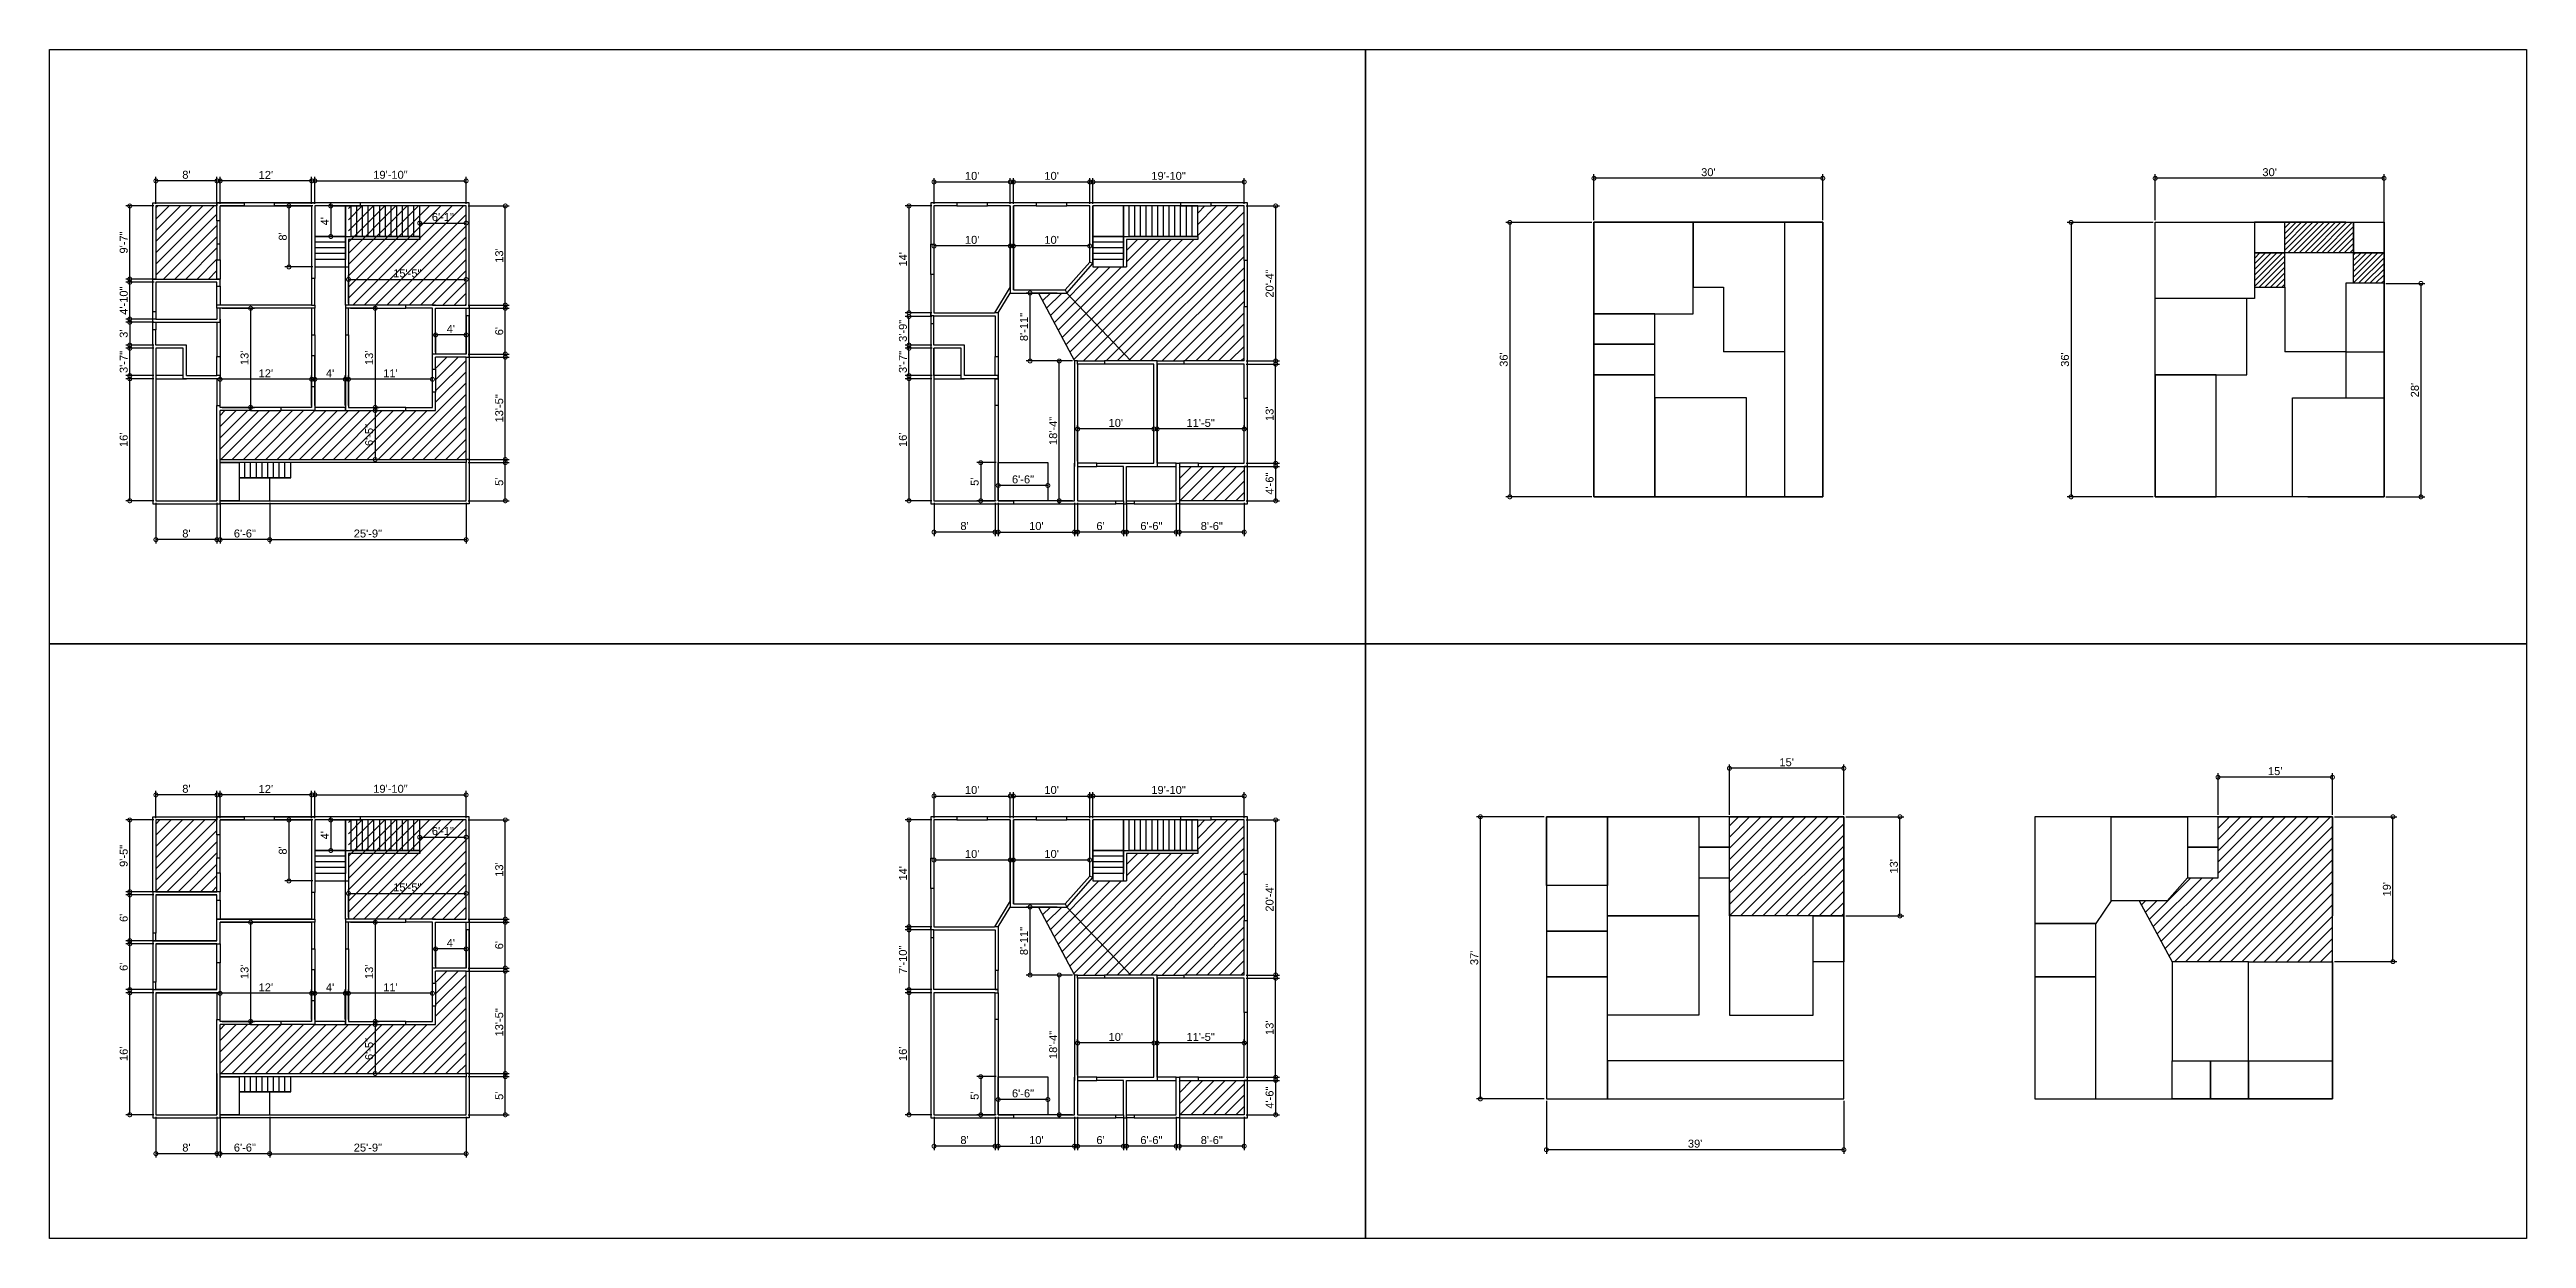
# Model space of a CAD drawing. Header units: feet. Extents: x -13107 to 0, y -39 to 1832.
# Drawn here: x -7755 to -3858, y -39 to 1832 of the extents above; entities that cross this region are included whole.
import ezdxf

# ---------------------------------------------------------------- set-up
doc = ezdxf.new("R2010")
doc.units = ezdxf.units.FT
doc.header["$MEASUREMENT"] = 0
for name, color, linetype in [('2d ciling', 52, 'Continuous'), ('2d doors', 82, 'Continuous'), ('2d stairs', 220, 'Continuous'), ('2d walls', 9, 'Continuous'), ('2d windows', 150, 'Continuous'), ('blocks', 130, 'Continuous'), ('dimentions', 230, 'Continuous'), ('hatches', 40, 'Continuous')]:
    doc.layers.add(name, color=color, linetype=linetype)
doc.styles.get("Standard").update_dxf_attribs({"font": 'arial.ttf'})
doc.dimstyles.new('dimentions', dxfattribs={"dimscale": 5, "dimtxt": 2.5, "dimasz": 2.5, "dimexe": 1.25, "dimexo": 0.625, "dimtad": 1, "dimdec": 4, "dimzin": 0, "dimdsep": 46, "dimlunit": 4, "dimtxsty": 'Standard', "dimblk": 'DOTSMALL', "dimcen": 2.5, "dimadec": 0, "dimazin": 0, "dimtfac": 1, "dimtdec": 4, "dimtofl": 0, "dimtmove": 0, "dimatfit": 3, "dimfxl": 1, "dimtolj": 1, "dimtzin": 0, "dimarcsym": 0})
pattern_1 = [(45, (3896.948, 935.6583), (-4.4194174, 4.4194174), [])]
pattern_2 = [(45, (9353.665, 0), (-8.838835, 8.838835), [])]
pattern_3 = [(45, (9353.665, 966.415), (-8.838835, 8.838835), [])]

msp = doc.modelspace()

# ---------------------------------------------------------------- blocks, each defined once
blk = doc.blocks.new('_DotSmall')
at = {"color": 0, "linetype": 'ByBlock', "const_width": 0.5}
blk.add_lwpolyline([(-0.0625, 0, 1), (0.0625, 0, 1)], format="xyb", close=True, dxfattribs=at)
blk = doc.blocks.new('*D3')
at = {"layer": 'Defpoints', "color": 0, "transparency": 16777216}
for p in [(-5324.8, 1560), (-5457.2, 1128), (-5324.8, 1128)]:
    blk.add_point(p, dxfattribs=at)
at = {"layer": 'dimentions', "color": 0, "lineweight": -2, "transparency": 16777216}
for p, q in [((-5327.9, 1560), (-5463.4, 1560)), ((-5457.2, 1560), (-5457.2, 1128)), ((-5327.9, 1128), (-5463.4, 1128))]:
    blk.add_line(p, q, dxfattribs=at)
at = {"layer": 'dimentions', "color": 0, "lineweight": -2, "transparency": 16777216, "xscale": 12.5, "yscale": 12.5, "zscale": 12.5}
for p, rotation in [((-5457.2, 1560), 90), ((-5457.2, 1128), 270)]:
    blk.add_blockref('_DotSmall', p, dxfattribs=dict(at, rotation=rotation))
at = {"layer": 'dimentions', "color": 0, "transparency": 16777216, "insert": (-5466.7, 1344), "char_height": 12.5, "attachment_point": 5, "rotation": 90}
blk.add_mtext("\\A1;36'", dxfattribs=at)
blk = doc.blocks.new('*D4')
at = {"layer": 'Defpoints', "color": 0, "transparency": 16777216}
for p in [(-5324.8, 1629.4), (-5324.8, 1560), (-4964.8, 1560)]:
    blk.add_point(p, dxfattribs=at)
at = {"layer": 'dimentions', "color": 0, "lineweight": -2, "transparency": 16777216}
for p, q in [((-5324.8, 1563.2), (-5324.8, 1635.6)), ((-4964.8, 1629.4), (-5324.8, 1629.4)), ((-4964.8, 1563.2), (-4964.8, 1635.6))]:
    blk.add_line(p, q, dxfattribs=at)
at = {"layer": 'dimentions', "color": 0, "lineweight": -2, "transparency": 16777216, "xscale": 12.5, "yscale": 12.5, "zscale": 12.5, "rotation": 180}
blk.add_blockref('_DotSmall', (-5324.8, 1629.4), dxfattribs=at)
at = {"layer": 'dimentions', "color": 0, "lineweight": -2, "transparency": 16777216, "xscale": 12.5, "yscale": 12.5, "zscale": 12.5}
blk.add_blockref('_DotSmall', (-4964.8, 1629.4), dxfattribs=at)
at = {"layer": 'dimentions', "color": 0, "transparency": 16777216, "insert": (-5144.8, 1638.9), "char_height": 12.5, "attachment_point": 5}
blk.add_mtext("\\A1;30'", dxfattribs=at)
blk = doc.blocks.new('*D5')
at = {"layer": 'Defpoints', "color": 0, "transparency": 16777216}
for p in [(-4441.8, 1560), (-4574.2, 1128), (-4441.8, 1128)]:
    blk.add_point(p, dxfattribs=at)
at = {"layer": 'dimentions', "color": 0, "lineweight": -2, "transparency": 16777216}
for p, q in [((-4444.9, 1560), (-4580.4, 1560)), ((-4574.2, 1560), (-4574.2, 1128)), ((-4444.9, 1128), (-4580.4, 1128))]:
    blk.add_line(p, q, dxfattribs=at)
at = {"layer": 'dimentions', "color": 0, "lineweight": -2, "transparency": 16777216, "xscale": 12.5, "yscale": 12.5, "zscale": 12.5}
for p, rotation in [((-4574.2, 1560), 90), ((-4574.2, 1128), 270)]:
    blk.add_blockref('_DotSmall', p, dxfattribs=dict(at, rotation=rotation))
at = {"layer": 'dimentions', "color": 0, "transparency": 16777216, "insert": (-4583.7, 1344), "char_height": 12.5, "attachment_point": 5, "rotation": 90}
blk.add_mtext("\\A1;36'", dxfattribs=at)
blk = doc.blocks.new('*D6')
at = {"layer": 'Defpoints', "color": 0, "transparency": 16777216}
for p in [(-4441.8, 1629.4), (-4441.8, 1560), (-4081.8, 1512)]:
    blk.add_point(p, dxfattribs=at)
at = {"layer": 'dimentions', "color": 0, "lineweight": -2, "transparency": 16777216}
for p, q in [((-4441.8, 1563.2), (-4441.8, 1635.6)), ((-4081.8, 1629.4), (-4441.8, 1629.4)), ((-4081.8, 1515.2), (-4081.8, 1635.6))]:
    blk.add_line(p, q, dxfattribs=at)
at = {"layer": 'dimentions', "color": 0, "lineweight": -2, "transparency": 16777216, "xscale": 12.5, "yscale": 12.5, "zscale": 12.5, "rotation": 180}
blk.add_blockref('_DotSmall', (-4441.8, 1629.4), dxfattribs=at)
at = {"layer": 'dimentions', "color": 0, "lineweight": -2, "transparency": 16777216, "xscale": 12.5, "yscale": 12.5, "zscale": 12.5}
blk.add_blockref('_DotSmall', (-4081.8, 1629.4), dxfattribs=at)
at = {"layer": 'dimentions', "color": 0, "transparency": 16777216, "insert": (-4261.8, 1638.9), "char_height": 12.5, "attachment_point": 5}
blk.add_mtext("\\A1;30'", dxfattribs=at)
blk = doc.blocks.new('*D7')
at = {"layer": 'Defpoints', "color": 0, "transparency": 16777216}
for p in [(-4081.8, 1464), (-4081.8, 1128), (-4023.7, 1128)]:
    blk.add_point(p, dxfattribs=at)
at = {"layer": 'dimentions', "color": 0, "lineweight": -2, "transparency": 16777216}
for p, q in [((-4078.7, 1464), (-4017.5, 1464)), ((-4023.7, 1464), (-4023.7, 1128)), ((-4078.7, 1128), (-4017.5, 1128))]:
    blk.add_line(p, q, dxfattribs=at)
at = {"layer": 'dimentions', "color": 0, "lineweight": -2, "transparency": 16777216, "xscale": 12.5, "yscale": 12.5, "zscale": 12.5}
for p, rotation in [((-4023.7, 1464), 90), ((-4023.7, 1128), 270)]:
    blk.add_blockref('_DotSmall', p, dxfattribs=dict(at, rotation=rotation))
at = {"layer": 'dimentions', "color": 0, "transparency": 16777216, "insert": (-4033.2, 1296), "char_height": 12.5, "attachment_point": 5, "rotation": 90}
blk.add_mtext("\\A1;28'", dxfattribs=at)
blk = doc.blocks.new('*D8')
at = {"layer": 'Defpoints', "color": 0, "transparency": 16777216}
for p in [(-4931.7, 624.4), (-4843.4, 624.4), (-4931.7, 468.4)]:
    blk.add_point(p, dxfattribs=at)
at = {"layer": 'dimentions', "color": 0, "lineweight": -2, "transparency": 16777216}
for p, q in [((-4928.6, 624.4), (-4837.2, 624.4)), ((-4843.4, 468.4), (-4843.4, 624.4)), ((-4928.6, 468.4), (-4837.2, 468.4))]:
    blk.add_line(p, q, dxfattribs=at)
at = {"layer": 'dimentions', "color": 0, "lineweight": -2, "transparency": 16777216, "xscale": 12.5, "yscale": 12.5, "zscale": 12.5}
for p, rotation in [((-4843.4, 624.4), 90), ((-4843.4, 468.4), 270)]:
    blk.add_blockref('_DotSmall', p, dxfattribs=dict(at, rotation=rotation))
at = {"layer": 'dimentions', "color": 0, "transparency": 16777216, "insert": (-4852.9, 546.4), "char_height": 12.5, "attachment_point": 5, "rotation": 90}
blk.add_mtext("\\A1;13'", dxfattribs=at)
blk = doc.blocks.new('*D9')
at = {"layer": 'Defpoints', "color": 0, "transparency": 16777216}
for p in [(-5111.7, 700.7), (-5111.7, 624.4), (-4931.7, 624.4)]:
    blk.add_point(p, dxfattribs=at)
at = {"layer": 'dimentions', "color": 0, "lineweight": -2, "transparency": 16777216}
for p, q in [((-5111.7, 627.5), (-5111.7, 706.9)), ((-4931.7, 627.5), (-4931.7, 706.9)), ((-4931.7, 700.7), (-5111.7, 700.7))]:
    blk.add_line(p, q, dxfattribs=at)
at = {"layer": 'dimentions', "color": 0, "lineweight": -2, "transparency": 16777216, "xscale": 12.5, "yscale": 12.5, "zscale": 12.5, "rotation": 180}
blk.add_blockref('_DotSmall', (-5111.7, 700.7), dxfattribs=at)
at = {"layer": 'dimentions', "color": 0, "lineweight": -2, "transparency": 16777216, "xscale": 12.5, "yscale": 12.5, "zscale": 12.5}
blk.add_blockref('_DotSmall', (-4931.7, 700.7), dxfattribs=at)
at = {"layer": 'dimentions', "color": 0, "transparency": 16777216, "insert": (-5021.7, 710.2), "char_height": 12.5, "attachment_point": 5}
blk.add_mtext("\\A1;15'", dxfattribs=at)
blk = doc.blocks.new('*D10')
at = {"layer": 'Defpoints', "color": 0, "transparency": 16777216}
for p in [(-5399.7, 180.4), (-4931.7, 180.4), (-5399.7, 100.4)]:
    blk.add_point(p, dxfattribs=at)
at = {"layer": 'dimentions', "color": 0, "lineweight": -2, "transparency": 16777216}
for p, q in [((-5399.7, 177.3), (-5399.7, 94.1)), ((-4931.7, 177.3), (-4931.7, 94.1)), ((-4931.7, 100.4), (-5399.7, 100.4))]:
    blk.add_line(p, q, dxfattribs=at)
at = {"layer": 'dimentions', "color": 0, "lineweight": -2, "transparency": 16777216, "xscale": 12.5, "yscale": 12.5, "zscale": 12.5, "rotation": 180}
blk.add_blockref('_DotSmall', (-5399.7, 100.4), dxfattribs=at)
at = {"layer": 'dimentions', "color": 0, "lineweight": -2, "transparency": 16777216, "xscale": 12.5, "yscale": 12.5, "zscale": 12.5}
blk.add_blockref('_DotSmall', (-4931.7, 100.4), dxfattribs=at)
at = {"layer": 'dimentions', "color": 0, "transparency": 16777216, "insert": (-5165.7, 109.9), "char_height": 12.5, "attachment_point": 5}
blk.add_mtext("\\A1;39'", dxfattribs=at)
blk = doc.blocks.new('*D11')
at = {"layer": 'Defpoints', "color": 0, "transparency": 16777216}
for p in [(-5503.5, 624.4), (-5399.7, 624.4), (-5399.7, 180.4)]:
    blk.add_point(p, dxfattribs=at)
at = {"layer": 'dimentions', "color": 0, "lineweight": -2, "transparency": 16777216}
for p, q in [((-5402.9, 624.4), (-5509.8, 624.4)), ((-5503.5, 180.4), (-5503.5, 624.4)), ((-5402.9, 180.4), (-5509.8, 180.4))]:
    blk.add_line(p, q, dxfattribs=at)
at = {"layer": 'dimentions', "color": 0, "lineweight": -2, "transparency": 16777216, "xscale": 12.5, "yscale": 12.5, "zscale": 12.5}
for p, rotation in [((-5503.5, 624.4), 90), ((-5503.5, 180.4), 270)]:
    blk.add_blockref('_DotSmall', p, dxfattribs=dict(at, rotation=rotation))
at = {"layer": 'dimentions', "color": 0, "transparency": 16777216, "insert": (-5513.1, 402.4), "char_height": 12.5, "attachment_point": 5, "rotation": 90}
blk.add_mtext("\\A1;37'", dxfattribs=at)
blk = doc.blocks.new('*D12')
at = {"layer": 'Defpoints', "color": 0, "transparency": 16777216}
for p in [(-4163, 624.4), (-4067.8, 624.4), (-4163, 396.4)]:
    blk.add_point(p, dxfattribs=at)
at = {"layer": 'dimentions', "color": 0, "lineweight": -2, "transparency": 16777216}
for p, q in [((-4159.9, 624.4), (-4061.5, 624.4)), ((-4067.8, 396.4), (-4067.8, 624.4)), ((-4159.9, 396.4), (-4061.5, 396.4))]:
    blk.add_line(p, q, dxfattribs=at)
at = {"layer": 'dimentions', "color": 0, "lineweight": -2, "transparency": 16777216, "xscale": 12.5, "yscale": 12.5, "zscale": 12.5}
for p, rotation in [((-4067.8, 624.4), 90), ((-4067.8, 396.4), 270)]:
    blk.add_blockref('_DotSmall', p, dxfattribs=dict(at, rotation=rotation))
at = {"layer": 'dimentions', "color": 0, "transparency": 16777216, "insert": (-4077.3, 510.4), "char_height": 12.5, "attachment_point": 5, "rotation": 90}
blk.add_mtext("\\A1;19'", dxfattribs=at)
blk = doc.blocks.new('*D13')
at = {"layer": 'Defpoints', "color": 0, "transparency": 16777216}
for p in [(-4343, 686.7), (-4343, 624.4), (-4163, 624.4)]:
    blk.add_point(p, dxfattribs=at)
at = {"layer": 'dimentions', "color": 0, "lineweight": -2, "transparency": 16777216}
for p, q in [((-4343, 627.5), (-4343, 693)), ((-4163, 686.7), (-4343, 686.7)), ((-4163, 627.5), (-4163, 693))]:
    blk.add_line(p, q, dxfattribs=at)
at = {"layer": 'dimentions', "color": 0, "lineweight": -2, "transparency": 16777216, "xscale": 12.5, "yscale": 12.5, "zscale": 12.5, "rotation": 180}
blk.add_blockref('_DotSmall', (-4343, 686.7), dxfattribs=at)
at = {"layer": 'dimentions', "color": 0, "lineweight": -2, "transparency": 16777216, "xscale": 12.5, "yscale": 12.5, "zscale": 12.5}
blk.add_blockref('_DotSmall', (-4163, 686.7), dxfattribs=at)
at = {"layer": 'dimentions', "color": 0, "transparency": 16777216, "insert": (-4253, 696.2), "char_height": 12.5, "attachment_point": 5}
blk.add_mtext("\\A1;15'", dxfattribs=at)
blk = doc.blocks.new('*D14')
at = {"layer": 'Defpoints', "color": 0, "transparency": 16777216}
for p in [(-7408.3, 155.4), (-7099.3, 155.4), (-7099.3, 94.2)]:
    blk.add_point(p, dxfattribs=at)
at = {"layer": 'dimentions', "color": 0, "lineweight": -2, "transparency": 16777216}
for p, q in [((-7408.3, 152.3), (-7408.3, 88)), ((-7099.3, 152.3), (-7099.3, 88)), ((-7408.3, 94.2), (-7099.3, 94.2))]:
    blk.add_line(p, q, dxfattribs=at)
at = {"layer": 'dimentions', "color": 0, "lineweight": -2, "transparency": 16777216, "xscale": 12.5, "yscale": 12.5, "zscale": 12.5, "rotation": 180}
blk.add_blockref('_DotSmall', (-7408.3, 94.2), dxfattribs=at)
at = {"layer": 'dimentions', "color": 0, "lineweight": -2, "transparency": 16777216, "xscale": 12.5, "yscale": 12.5, "zscale": 12.5}
blk.add_blockref('_DotSmall', (-7099.3, 94.2), dxfattribs=at)
at = {"layer": 'dimentions', "color": 0, "transparency": 16777216, "insert": (-7253.8, 103.7), "char_height": 12.5, "attachment_point": 5}
blk.add_mtext('\\A1;25\'-9"', dxfattribs=at)
blk = doc.blocks.new('*D15')
at = {"layer": 'Defpoints', "color": 0, "transparency": 16777216}
for p in [(-7587.3, 155.4), (-7491.3, 155.4), (-7587.3, 94.2)]:
    blk.add_point(p, dxfattribs=at)
at = {"layer": 'dimentions', "color": 0, "lineweight": -2, "transparency": 16777216}
for p, q in [((-7587.3, 152.3), (-7587.3, 88)), ((-7491.3, 152.3), (-7491.3, 88)), ((-7491.3, 94.2), (-7587.3, 94.2))]:
    blk.add_line(p, q, dxfattribs=at)
at = {"layer": 'dimentions', "color": 0, "lineweight": -2, "transparency": 16777216, "xscale": 12.5, "yscale": 12.5, "zscale": 12.5, "rotation": 180}
blk.add_blockref('_DotSmall', (-7587.3, 94.2), dxfattribs=at)
at = {"layer": 'dimentions', "color": 0, "lineweight": -2, "transparency": 16777216, "xscale": 12.5, "yscale": 12.5, "zscale": 12.5}
blk.add_blockref('_DotSmall', (-7491.3, 94.2), dxfattribs=at)
at = {"layer": 'dimentions', "color": 0, "transparency": 16777216, "insert": (-7539.3, 103.7), "char_height": 12.5, "attachment_point": 5}
blk.add_mtext("\\A1;8'", dxfattribs=at)
blk = doc.blocks.new('*D16')
at = {"layer": 'Defpoints', "color": 0, "transparency": 16777216}
for p in [(-7099.3, 215.4), (-7037.6, 215.4), (-7099.3, 155.4)]:
    blk.add_point(p, dxfattribs=at)
at = {"layer": 'dimentions', "color": 0, "lineweight": -2, "transparency": 16777216}
for p, q in [((-7096.1, 215.4), (-7031.3, 215.4)), ((-7037.6, 155.4), (-7037.6, 215.4)), ((-7096.1, 155.4), (-7031.3, 155.4))]:
    blk.add_line(p, q, dxfattribs=at)
at = {"layer": 'dimentions', "color": 0, "lineweight": -2, "transparency": 16777216, "xscale": 12.5, "yscale": 12.5, "zscale": 12.5}
for p, rotation in [((-7037.6, 215.4), 90), ((-7037.6, 155.4), 270)]:
    blk.add_blockref('_DotSmall', p, dxfattribs=dict(at, rotation=rotation))
at = {"layer": 'dimentions', "color": 0, "transparency": 16777216, "insert": (-7047.1, 185.4), "char_height": 12.5, "attachment_point": 5, "rotation": 90}
blk.add_mtext("\\A1;5'", dxfattribs=at)
blk = doc.blocks.new('*D17')
at = {"layer": 'Defpoints', "color": 0, "transparency": 16777216}
for p in [(-7099.3, 381.4), (-7037.6, 381.4), (-7099.3, 220.4)]:
    blk.add_point(p, dxfattribs=at)
at = {"layer": 'dimentions', "color": 0, "lineweight": -2, "transparency": 16777216}
for p, q in [((-7096.1, 381.4), (-7031.3, 381.4)), ((-7037.6, 220.4), (-7037.6, 381.4)), ((-7096.1, 220.4), (-7031.3, 220.4))]:
    blk.add_line(p, q, dxfattribs=at)
at = {"layer": 'dimentions', "color": 0, "lineweight": -2, "transparency": 16777216, "xscale": 12.5, "yscale": 12.5, "zscale": 12.5}
for p, rotation in [((-7037.6, 381.4), 90), ((-7037.6, 220.4), 270)]:
    blk.add_blockref('_DotSmall', p, dxfattribs=dict(at, rotation=rotation))
at = {"layer": 'dimentions', "color": 0, "transparency": 16777216, "insert": (-7047.1, 300.9), "char_height": 12.5, "attachment_point": 5, "rotation": 90}
blk.add_mtext('\\A1;13\'-5"', dxfattribs=at)
blk = doc.blocks.new('*D18')
at = {"layer": 'Defpoints', "color": 0, "transparency": 16777216}
for p in [(-7099.3, 458.4), (-7037.6, 458.4), (-7099.3, 386.4)]:
    blk.add_point(p, dxfattribs=at)
at = {"layer": 'dimentions', "color": 0, "lineweight": -2, "transparency": 16777216}
for p, q in [((-7096.1, 458.4), (-7031.3, 458.4)), ((-7037.6, 386.4), (-7037.6, 458.4)), ((-7096.1, 386.4), (-7031.3, 386.4))]:
    blk.add_line(p, q, dxfattribs=at)
at = {"layer": 'dimentions', "color": 0, "lineweight": -2, "transparency": 16777216, "xscale": 12.5, "yscale": 12.5, "zscale": 12.5}
for p, rotation in [((-7037.6, 458.4), 90), ((-7037.6, 386.4), 270)]:
    blk.add_blockref('_DotSmall', p, dxfattribs=dict(at, rotation=rotation))
at = {"layer": 'dimentions', "color": 0, "transparency": 16777216, "insert": (-7047.1, 422.4), "char_height": 12.5, "attachment_point": 5, "rotation": 90}
blk.add_mtext("\\A1;6'", dxfattribs=at)
blk = doc.blocks.new('*D19')
at = {"layer": 'Defpoints', "color": 0, "transparency": 16777216}
for p in [(-7099.3, 619.4), (-7037.6, 619.4), (-7099.3, 463.4)]:
    blk.add_point(p, dxfattribs=at)
at = {"layer": 'dimentions', "color": 0, "lineweight": -2, "transparency": 16777216}
for p, q in [((-7096.1, 619.4), (-7031.3, 619.4)), ((-7037.6, 463.4), (-7037.6, 619.4)), ((-7096.1, 463.4), (-7031.3, 463.4))]:
    blk.add_line(p, q, dxfattribs=at)
at = {"layer": 'dimentions', "color": 0, "lineweight": -2, "transparency": 16777216, "xscale": 12.5, "yscale": 12.5, "zscale": 12.5}
for p, rotation in [((-7037.6, 619.4), 90), ((-7037.6, 463.4), 270)]:
    blk.add_blockref('_DotSmall', p, dxfattribs=dict(at, rotation=rotation))
at = {"layer": 'dimentions', "color": 0, "transparency": 16777216, "insert": (-7047.1, 541.4), "char_height": 12.5, "attachment_point": 5, "rotation": 90}
blk.add_mtext("\\A1;13'", dxfattribs=at)
blk = doc.blocks.new('*D20')
at = {"layer": 'Defpoints', "color": 0, "transparency": 16777216}
for p in [(-7284.3, 346.6), (-7284.3, 302.4), (-7152.3, 302.4)]:
    blk.add_point(p, dxfattribs=at)
at = {"layer": 'dimentions', "color": 0, "lineweight": -2, "transparency": 16777216}
for p, q in [((-7284.3, 305.5), (-7284.3, 352.8)), ((-7152.3, 305.5), (-7152.3, 352.8)), ((-7152.3, 346.6), (-7284.3, 346.6))]:
    blk.add_line(p, q, dxfattribs=at)
at = {"layer": 'dimentions', "color": 0, "lineweight": -2, "transparency": 16777216, "xscale": 12.5, "yscale": 12.5, "zscale": 12.5, "rotation": 180}
blk.add_blockref('_DotSmall', (-7284.3, 346.6), dxfattribs=at)
at = {"layer": 'dimentions', "color": 0, "lineweight": -2, "transparency": 16777216, "xscale": 12.5, "yscale": 12.5, "zscale": 12.5}
blk.add_blockref('_DotSmall', (-7152.3, 346.6), dxfattribs=at)
at = {"layer": 'dimentions', "color": 0, "transparency": 16777216, "insert": (-7218.3, 356), "char_height": 12.5, "attachment_point": 5}
blk.add_mtext("\\A1;11'", dxfattribs=at)
blk = doc.blocks.new('*D21')
at = {"layer": 'Defpoints', "color": 0, "transparency": 16777216}
for p in [(-7284.3, 458.4), (-7284.3, 302.4), (-7242.3, 302.4)]:
    blk.add_point(p, dxfattribs=at)
at = {"layer": 'dimentions', "color": 0, "lineweight": -2, "transparency": 16777216}
for p, q in [((-7281.1, 458.4), (-7236, 458.4)), ((-7242.3, 458.4), (-7242.3, 302.4)), ((-7281.1, 302.4), (-7236, 302.4))]:
    blk.add_line(p, q, dxfattribs=at)
at = {"layer": 'dimentions', "color": 0, "lineweight": -2, "transparency": 16777216, "xscale": 12.5, "yscale": 12.5, "zscale": 12.5}
for p, rotation in [((-7242.3, 458.4), 90), ((-7242.3, 302.4), 270)]:
    blk.add_blockref('_DotSmall', p, dxfattribs=dict(at, rotation=rotation))
at = {"layer": 'dimentions', "color": 0, "transparency": 16777216, "insert": (-7251.8, 380.4), "char_height": 12.5, "attachment_point": 5, "rotation": 90}
blk.add_mtext("\\A1;13'", dxfattribs=at)
blk = doc.blocks.new('*D22')
at = {"layer": 'Defpoints', "color": 0, "transparency": 16777216}
for p in [(-7337.3, 346.6), (-7337.3, 302.4), (-7289.3, 302.4)]:
    blk.add_point(p, dxfattribs=at)
at = {"layer": 'dimentions', "color": 0, "lineweight": -2, "transparency": 16777216}
for p, q in [((-7337.3, 305.5), (-7337.3, 352.8)), ((-7289.3, 305.5), (-7289.3, 352.8)), ((-7289.3, 346.6), (-7337.3, 346.6))]:
    blk.add_line(p, q, dxfattribs=at)
at = {"layer": 'dimentions', "color": 0, "lineweight": -2, "transparency": 16777216, "xscale": 12.5, "yscale": 12.5, "zscale": 12.5, "rotation": 180}
blk.add_blockref('_DotSmall', (-7337.3, 346.6), dxfattribs=at)
at = {"layer": 'dimentions', "color": 0, "lineweight": -2, "transparency": 16777216, "xscale": 12.5, "yscale": 12.5, "zscale": 12.5}
blk.add_blockref('_DotSmall', (-7289.3, 346.6), dxfattribs=at)
at = {"layer": 'dimentions', "color": 0, "transparency": 16777216, "insert": (-7313.3, 355.9), "char_height": 12.5, "attachment_point": 5}
blk.add_mtext("\\A1;4'", dxfattribs=at)
blk = doc.blocks.new('*D23')
at = {"layer": 'Defpoints', "color": 0, "transparency": 16777216}
for p in [(-7486.3, 346.6), (-7486.3, 302.4), (-7342.3, 302.4)]:
    blk.add_point(p, dxfattribs=at)
at = {"layer": 'dimentions', "color": 0, "lineweight": -2, "transparency": 16777216}
for p, q in [((-7486.3, 305.5), (-7486.3, 352.8)), ((-7342.3, 305.5), (-7342.3, 352.8)), ((-7342.3, 346.6), (-7486.3, 346.6))]:
    blk.add_line(p, q, dxfattribs=at)
at = {"layer": 'dimentions', "color": 0, "lineweight": -2, "transparency": 16777216, "xscale": 12.5, "yscale": 12.5, "zscale": 12.5, "rotation": 180}
blk.add_blockref('_DotSmall', (-7486.3, 346.6), dxfattribs=at)
at = {"layer": 'dimentions', "color": 0, "lineweight": -2, "transparency": 16777216, "xscale": 12.5, "yscale": 12.5, "zscale": 12.5}
blk.add_blockref('_DotSmall', (-7342.3, 346.6), dxfattribs=at)
at = {"layer": 'dimentions', "color": 0, "transparency": 16777216, "insert": (-7414.3, 356), "char_height": 12.5, "attachment_point": 5}
blk.add_mtext("\\A1;12'", dxfattribs=at)
blk = doc.blocks.new('*D24')
at = {"layer": 'Defpoints', "color": 0, "transparency": 16777216}
for p in [(-7486.3, 458.4), (-7486.3, 302.4), (-7438.3, 302.4)]:
    blk.add_point(p, dxfattribs=at)
at = {"layer": 'dimentions', "color": 0, "lineweight": -2, "transparency": 16777216}
for p, q in [((-7483.1, 458.4), (-7432, 458.4)), ((-7438.3, 458.4), (-7438.3, 302.4)), ((-7483.1, 302.4), (-7432, 302.4))]:
    blk.add_line(p, q, dxfattribs=at)
at = {"layer": 'dimentions', "color": 0, "lineweight": -2, "transparency": 16777216, "xscale": 12.5, "yscale": 12.5, "zscale": 12.5}
for p, rotation in [((-7438.3, 458.4), 90), ((-7438.3, 302.4), 270)]:
    blk.add_blockref('_DotSmall', p, dxfattribs=dict(at, rotation=rotation))
at = {"layer": 'dimentions', "color": 0, "transparency": 16777216, "insert": (-7447.8, 380.4), "char_height": 12.5, "attachment_point": 5, "rotation": 90}
blk.add_mtext("\\A1;13'", dxfattribs=at)
blk = doc.blocks.new('*D25')
at = {"layer": 'Defpoints', "color": 0, "transparency": 16777216}
for p in [(-7289.3, 297.4), (-7289.3, 220.4), (-7242.3, 220.4)]:
    blk.add_point(p, dxfattribs=at)
at = {"layer": 'dimentions', "color": 0, "lineweight": -2, "transparency": 16777216}
for p, q in [((-7286.1, 297.4), (-7236, 297.4)), ((-7242.3, 297.4), (-7242.3, 220.4)), ((-7286.1, 220.4), (-7236, 220.4))]:
    blk.add_line(p, q, dxfattribs=at)
at = {"layer": 'dimentions', "color": 0, "lineweight": -2, "transparency": 16777216, "xscale": 12.5, "yscale": 12.5, "zscale": 12.5}
for p, rotation in [((-7242.3, 297.4), 90), ((-7242.3, 220.4), 270)]:
    blk.add_blockref('_DotSmall', p, dxfattribs=dict(at, rotation=rotation))
at = {"layer": 'dimentions', "color": 0, "transparency": 16777216, "insert": (-7251.8, 258.9), "char_height": 12.5, "attachment_point": 5, "rotation": 90}
blk.add_mtext('\\A1;6\'-5"', dxfattribs=at)
blk = doc.blocks.new('*D26')
at = {"layer": 'Defpoints', "color": 0, "transparency": 16777216}
for p in [(-7486.3, 155.4), (-7408.3, 155.4), (-7486.3, 94.2)]:
    blk.add_point(p, dxfattribs=at)
at = {"layer": 'dimentions', "color": 0, "lineweight": -2, "transparency": 16777216}
for p, q in [((-7486.3, 152.3), (-7486.3, 88)), ((-7408.3, 152.3), (-7408.3, 88)), ((-7408.3, 94.2), (-7486.3, 94.2))]:
    blk.add_line(p, q, dxfattribs=at)
at = {"layer": 'dimentions', "color": 0, "lineweight": -2, "transparency": 16777216, "xscale": 12.5, "yscale": 12.5, "zscale": 12.5, "rotation": 180}
blk.add_blockref('_DotSmall', (-7486.3, 94.2), dxfattribs=at)
at = {"layer": 'dimentions', "color": 0, "lineweight": -2, "transparency": 16777216, "xscale": 12.5, "yscale": 12.5, "zscale": 12.5}
blk.add_blockref('_DotSmall', (-7408.3, 94.2), dxfattribs=at)
at = {"layer": 'dimentions', "color": 0, "transparency": 16777216, "insert": (-7447.3, 103.7), "char_height": 12.5, "attachment_point": 5}
blk.add_mtext('\\A1;6\'-6"', dxfattribs=at)
blk = doc.blocks.new('*D27')
at = {"layer": 'Defpoints', "color": 0, "transparency": 16777216}
for p in [(-7628.4, 347.4), (-7587.3, 347.4), (-7587.3, 155.4)]:
    blk.add_point(p, dxfattribs=at)
at = {"layer": 'dimentions', "color": 0, "lineweight": -2, "transparency": 16777216}
for p, q in [((-7590.4, 347.4), (-7634.7, 347.4)), ((-7628.4, 155.4), (-7628.4, 347.4)), ((-7590.4, 155.4), (-7634.7, 155.4))]:
    blk.add_line(p, q, dxfattribs=at)
at = {"layer": 'dimentions', "color": 0, "lineweight": -2, "transparency": 16777216, "xscale": 12.5, "yscale": 12.5, "zscale": 12.5}
for p, rotation in [((-7628.4, 347.4), 90), ((-7628.4, 155.4), 270)]:
    blk.add_blockref('_DotSmall', p, dxfattribs=dict(at, rotation=rotation))
at = {"layer": 'dimentions', "color": 0, "transparency": 16777216, "insert": (-7637.9, 251.4), "char_height": 12.5, "attachment_point": 5, "rotation": 90}
blk.add_mtext("\\A1;16'", dxfattribs=at)
blk = doc.blocks.new('*D28')
at = {"layer": 'Defpoints', "color": 0, "transparency": 16777216}
for p in [(-7628.4, 424.4), (-7587.3, 424.4), (-7587.3, 352.4)]:
    blk.add_point(p, dxfattribs=at)
at = {"layer": 'dimentions', "color": 0, "lineweight": -2, "transparency": 16777216}
for p, q in [((-7590.4, 424.4), (-7634.7, 424.4)), ((-7628.4, 352.4), (-7628.4, 424.4)), ((-7590.4, 352.4), (-7634.7, 352.4))]:
    blk.add_line(p, q, dxfattribs=at)
at = {"layer": 'dimentions', "color": 0, "lineweight": -2, "transparency": 16777216, "xscale": 12.5, "yscale": 12.5, "zscale": 12.5}
for p, rotation in [((-7628.4, 424.4), 90), ((-7628.4, 352.4), 270)]:
    blk.add_blockref('_DotSmall', p, dxfattribs=dict(at, rotation=rotation))
at = {"layer": 'dimentions', "color": 0, "transparency": 16777216, "insert": (-7637.9, 388.4), "char_height": 12.5, "attachment_point": 5, "rotation": 90}
blk.add_mtext("\\A1;6'", dxfattribs=at)
blk = doc.blocks.new('*D29')
at = {"layer": 'Defpoints', "color": 0, "transparency": 16777216}
for p in [(-7628.4, 501.4), (-7587.3, 501.4), (-7587.3, 429.4)]:
    blk.add_point(p, dxfattribs=at)
at = {"layer": 'dimentions', "color": 0, "lineweight": -2, "transparency": 16777216}
for p, q in [((-7590.4, 501.4), (-7634.7, 501.4)), ((-7628.4, 429.4), (-7628.4, 501.4)), ((-7590.4, 429.4), (-7634.7, 429.4))]:
    blk.add_line(p, q, dxfattribs=at)
at = {"layer": 'dimentions', "color": 0, "lineweight": -2, "transparency": 16777216, "xscale": 12.5, "yscale": 12.5, "zscale": 12.5}
for p, rotation in [((-7628.4, 501.4), 90), ((-7628.4, 429.4), 270)]:
    blk.add_blockref('_DotSmall', p, dxfattribs=dict(at, rotation=rotation))
at = {"layer": 'dimentions', "color": 0, "transparency": 16777216, "insert": (-7637.9, 465.4), "char_height": 12.5, "attachment_point": 5, "rotation": 90}
blk.add_mtext("\\A1;6'", dxfattribs=at)
blk = doc.blocks.new('*D30')
at = {"layer": 'Defpoints', "color": 0, "transparency": 16777216}
for p in [(-7628.4, 619.4), (-7587.3, 619.4), (-7587.3, 506.4)]:
    blk.add_point(p, dxfattribs=at)
at = {"layer": 'dimentions', "color": 0, "lineweight": -2, "transparency": 16777216}
for p, q in [((-7590.4, 619.4), (-7634.7, 619.4)), ((-7628.4, 506.4), (-7628.4, 619.4)), ((-7590.4, 506.4), (-7634.7, 506.4))]:
    blk.add_line(p, q, dxfattribs=at)
at = {"layer": 'dimentions', "color": 0, "lineweight": -2, "transparency": 16777216, "xscale": 12.5, "yscale": 12.5, "zscale": 12.5}
for p, rotation in [((-7628.4, 619.4), 90), ((-7628.4, 506.4), 270)]:
    blk.add_blockref('_DotSmall', p, dxfattribs=dict(at, rotation=rotation))
at = {"layer": 'dimentions', "color": 0, "transparency": 16777216, "insert": (-7637.9, 562.9), "char_height": 12.5, "attachment_point": 5, "rotation": 90}
blk.add_mtext('\\A1;9\'-5"', dxfattribs=at)
blk = doc.blocks.new('*D31')
at = {"layer": 'Defpoints', "color": 0, "transparency": 16777216}
for p in [(-7587.3, 658.9), (-7587.3, 619.4), (-7491.3, 619.4)]:
    blk.add_point(p, dxfattribs=at)
at = {"layer": 'dimentions', "color": 0, "lineweight": -2, "transparency": 16777216}
for p, q in [((-7587.3, 622.5), (-7587.3, 665.1)), ((-7491.3, 622.5), (-7491.3, 665.1)), ((-7491.3, 658.9), (-7587.3, 658.9))]:
    blk.add_line(p, q, dxfattribs=at)
at = {"layer": 'dimentions', "color": 0, "lineweight": -2, "transparency": 16777216, "xscale": 12.5, "yscale": 12.5, "zscale": 12.5, "rotation": 180}
blk.add_blockref('_DotSmall', (-7587.3, 658.9), dxfattribs=at)
at = {"layer": 'dimentions', "color": 0, "lineweight": -2, "transparency": 16777216, "xscale": 12.5, "yscale": 12.5, "zscale": 12.5}
blk.add_blockref('_DotSmall', (-7491.3, 658.9), dxfattribs=at)
at = {"layer": 'dimentions', "color": 0, "transparency": 16777216, "insert": (-7539.3, 668.4), "char_height": 12.5, "attachment_point": 5}
blk.add_mtext("\\A1;8'", dxfattribs=at)
blk = doc.blocks.new('*D32')
at = {"layer": 'Defpoints', "color": 0, "transparency": 16777216}
for p in [(-7486.3, 658.9), (-7486.3, 619.4), (-7342.3, 619.4)]:
    blk.add_point(p, dxfattribs=at)
at = {"layer": 'dimentions', "color": 0, "lineweight": -2, "transparency": 16777216}
for p, q in [((-7486.3, 622.5), (-7486.3, 665.1)), ((-7342.3, 622.5), (-7342.3, 665.1)), ((-7342.3, 658.9), (-7486.3, 658.9))]:
    blk.add_line(p, q, dxfattribs=at)
at = {"layer": 'dimentions', "color": 0, "lineweight": -2, "transparency": 16777216, "xscale": 12.5, "yscale": 12.5, "zscale": 12.5, "rotation": 180}
blk.add_blockref('_DotSmall', (-7486.3, 658.9), dxfattribs=at)
at = {"layer": 'dimentions', "color": 0, "lineweight": -2, "transparency": 16777216, "xscale": 12.5, "yscale": 12.5, "zscale": 12.5}
blk.add_blockref('_DotSmall', (-7342.3, 658.9), dxfattribs=at)
at = {"layer": 'dimentions', "color": 0, "transparency": 16777216, "insert": (-7414.3, 668.3), "char_height": 12.5, "attachment_point": 5}
blk.add_mtext("\\A1;12'", dxfattribs=at)
blk = doc.blocks.new('*D33')
at = {"layer": 'Defpoints', "color": 0, "transparency": 16777216}
for p in [(-7099.3, 658.9), (-7337.3, 619.4), (-7099.3, 619.4)]:
    blk.add_point(p, dxfattribs=at)
at = {"layer": 'dimentions', "color": 0, "lineweight": -2, "transparency": 16777216}
for p, q in [((-7337.3, 622.5), (-7337.3, 665.1)), ((-7099.3, 622.5), (-7099.3, 665.1)), ((-7337.3, 658.9), (-7099.3, 658.9))]:
    blk.add_line(p, q, dxfattribs=at)
at = {"layer": 'dimentions', "color": 0, "lineweight": -2, "transparency": 16777216, "xscale": 12.5, "yscale": 12.5, "zscale": 12.5, "rotation": 180}
blk.add_blockref('_DotSmall', (-7337.3, 658.9), dxfattribs=at)
at = {"layer": 'dimentions', "color": 0, "lineweight": -2, "transparency": 16777216, "xscale": 12.5, "yscale": 12.5, "zscale": 12.5}
blk.add_blockref('_DotSmall', (-7099.3, 658.9), dxfattribs=at)
at = {"layer": 'dimentions', "color": 0, "transparency": 16777216, "insert": (-7218.3, 668.4), "char_height": 12.5, "attachment_point": 5}
blk.add_mtext('\\A1;19\'-10"', dxfattribs=at)
blk = doc.blocks.new('*D35')
at = {"layer": 'Defpoints', "color": 0, "transparency": 16777216}
for p in [(-7337.3, 619.4), (-7378, 523.4), (-7337.3, 523.4)]:
    blk.add_point(p, dxfattribs=at)
at = {"layer": 'dimentions', "color": 0, "lineweight": -2, "transparency": 16777216}
for p, q in [((-7340.4, 619.4), (-7384.3, 619.4)), ((-7378, 619.4), (-7378, 523.4)), ((-7340.4, 523.4), (-7384.3, 523.4))]:
    blk.add_line(p, q, dxfattribs=at)
at = {"layer": 'dimentions', "color": 0, "lineweight": -2, "transparency": 16777216, "xscale": 12.5, "yscale": 12.5, "zscale": 12.5}
for p, rotation in [((-7378, 619.4), 90), ((-7378, 523.4), 270)]:
    blk.add_blockref('_DotSmall', p, dxfattribs=dict(at, rotation=rotation))
at = {"layer": 'dimentions', "color": 0, "transparency": 16777216, "insert": (-7387.6, 571.4), "char_height": 12.5, "attachment_point": 5, "rotation": 90}
blk.add_mtext("\\A1;8'", dxfattribs=at)
blk = doc.blocks.new('*D36')
at = {"layer": 'Defpoints', "color": 0, "transparency": 16777216}
for p in [(-7099.3, 592.3), (-7172.3, 566.4), (-7099.3, 566.4)]:
    blk.add_point(p, dxfattribs=at)
at = {"layer": 'dimentions', "color": 0, "lineweight": -2, "transparency": 16777216}
for p, q in [((-7172.3, 569.5), (-7172.3, 598.6)), ((-7172.3, 592.3), (-7099.3, 592.3)), ((-7099.3, 569.5), (-7099.3, 598.6))]:
    blk.add_line(p, q, dxfattribs=at)
at = {"layer": 'dimentions', "color": 0, "lineweight": -2, "transparency": 16777216, "xscale": 12.5, "yscale": 12.5, "zscale": 12.5, "rotation": 180}
blk.add_blockref('_DotSmall', (-7172.3, 592.3), dxfattribs=at)
at = {"layer": 'dimentions', "color": 0, "lineweight": -2, "transparency": 16777216, "xscale": 12.5, "yscale": 12.5, "zscale": 12.5}
blk.add_blockref('_DotSmall', (-7099.3, 592.3), dxfattribs=at)
at = {"layer": 'dimentions', "color": 0, "transparency": 16777216, "insert": (-7135.8, 601.9), "char_height": 12.5, "attachment_point": 5}
blk.add_mtext('\\A1;6\'-1"', dxfattribs=at)
blk = doc.blocks.new('*D37')
at = {"layer": 'Defpoints', "color": 0, "transparency": 16777216}
for p in [(-7099.3, 503.8), (-7284.3, 463.4), (-7099.3, 463.4)]:
    blk.add_point(p, dxfattribs=at)
at = {"layer": 'dimentions', "color": 0, "lineweight": -2, "transparency": 16777216}
for p, q in [((-7284.3, 466.5), (-7284.3, 510)), ((-7099.3, 466.5), (-7099.3, 510)), ((-7284.3, 503.8), (-7099.3, 503.8))]:
    blk.add_line(p, q, dxfattribs=at)
at = {"layer": 'dimentions', "color": 0, "lineweight": -2, "transparency": 16777216, "xscale": 12.5, "yscale": 12.5, "zscale": 12.5, "rotation": 180}
blk.add_blockref('_DotSmall', (-7284.3, 503.8), dxfattribs=at)
at = {"layer": 'dimentions', "color": 0, "lineweight": -2, "transparency": 16777216, "xscale": 12.5, "yscale": 12.5, "zscale": 12.5}
blk.add_blockref('_DotSmall', (-7099.3, 503.8), dxfattribs=at)
at = {"layer": 'dimentions', "color": 0, "transparency": 16777216, "insert": (-7191.8, 513.3), "char_height": 12.5, "attachment_point": 5}
blk.add_mtext('\\A1;15\'-5"', dxfattribs=at)
blk = doc.blocks.new('*D38')
at = {"layer": 'Defpoints', "color": 0, "transparency": 16777216}
for p in [(-7147.3, 416.4), (-7147.3, 386.4), (-7099.3, 386.4)]:
    blk.add_point(p, dxfattribs=at)
at = {"layer": 'dimentions', "color": 0, "lineweight": -2, "transparency": 16777216}
for p, q in [((-7147.3, 389.5), (-7147.3, 422.6)), ((-7099.3, 416.4), (-7147.3, 416.4)), ((-7099.3, 389.5), (-7099.3, 422.6))]:
    blk.add_line(p, q, dxfattribs=at)
at = {"layer": 'dimentions', "color": 0, "lineweight": -2, "transparency": 16777216, "xscale": 12.5, "yscale": 12.5, "zscale": 12.5, "rotation": 180}
blk.add_blockref('_DotSmall', (-7147.3, 416.4), dxfattribs=at)
at = {"layer": 'dimentions', "color": 0, "lineweight": -2, "transparency": 16777216, "xscale": 12.5, "yscale": 12.5, "zscale": 12.5}
blk.add_blockref('_DotSmall', (-7099.3, 416.4), dxfattribs=at)
at = {"layer": 'dimentions', "color": 0, "transparency": 16777216, "insert": (-7123.3, 425.8), "char_height": 12.5, "attachment_point": 5}
blk.add_mtext("\\A1;4'", dxfattribs=at)
blk = doc.blocks.new('*D39')
at = {"layer": 'Defpoints', "color": 0, "transparency": 16777216}
for p in [(-7289.3, 619.4), (-7312.2, 571.4), (-7289.3, 571.4)]:
    blk.add_point(p, dxfattribs=at)
at = {"layer": 'dimentions', "color": 0, "lineweight": -2, "transparency": 16777216}
for p, q in [((-7292.4, 619.4), (-7318.4, 619.4)), ((-7312.2, 619.4), (-7312.2, 571.4)), ((-7292.4, 571.4), (-7318.4, 571.4))]:
    blk.add_line(p, q, dxfattribs=at)
at = {"layer": 'dimentions', "color": 0, "lineweight": -2, "transparency": 16777216, "xscale": 12.5, "yscale": 12.5, "zscale": 12.5}
for p, rotation in [((-7312.2, 619.4), 90), ((-7312.2, 571.4), 270)]:
    blk.add_blockref('_DotSmall', p, dxfattribs=dict(at, rotation=rotation))
at = {"layer": 'dimentions', "color": 0, "transparency": 16777216, "insert": (-7321.6, 595.4), "char_height": 12.5, "attachment_point": 5, "rotation": 90}
blk.add_mtext("\\A1;4'", dxfattribs=at)
blk = doc.blocks.new('*D40')
at = {"layer": 'Defpoints', "color": 0, "transparency": 16777216}
for p in [(-6363.1, 155.4), (-6267.1, 155.4), (-6363.1, 106)]:
    blk.add_point(p, dxfattribs=at)
at = {"layer": 'dimentions', "color": 0, "lineweight": -2, "transparency": 16777216}
for p, q in [((-6363.1, 152.3), (-6363.1, 99.8)), ((-6267.1, 152.3), (-6267.1, 99.8)), ((-6267.1, 106), (-6363.1, 106))]:
    blk.add_line(p, q, dxfattribs=at)
at = {"layer": 'dimentions', "color": 0, "lineweight": -2, "transparency": 16777216, "xscale": 12.5, "yscale": 12.5, "zscale": 12.5, "rotation": 180}
blk.add_blockref('_DotSmall', (-6363.1, 106), dxfattribs=at)
at = {"layer": 'dimentions', "color": 0, "lineweight": -2, "transparency": 16777216, "xscale": 12.5, "yscale": 12.5, "zscale": 12.5}
blk.add_blockref('_DotSmall', (-6267.1, 106), dxfattribs=at)
at = {"layer": 'dimentions', "color": 0, "transparency": 16777216, "insert": (-6315.1, 115.5), "char_height": 12.5, "attachment_point": 5}
blk.add_mtext("\\A1;8'", dxfattribs=at)
blk = doc.blocks.new('*D41')
at = {"layer": 'Defpoints', "color": 0, "transparency": 16777216}
for p in [(-6262.1, 155.4), (-6142.1, 155.4), (-6142.1, 106)]:
    blk.add_point(p, dxfattribs=at)
at = {"layer": 'dimentions', "color": 0, "lineweight": -2, "transparency": 16777216}
for p, q in [((-6262.1, 152.3), (-6262.1, 99.8)), ((-6142.1, 152.3), (-6142.1, 99.8)), ((-6262.1, 106), (-6142.1, 106))]:
    blk.add_line(p, q, dxfattribs=at)
at = {"layer": 'dimentions', "color": 0, "lineweight": -2, "transparency": 16777216, "xscale": 12.5, "yscale": 12.5, "zscale": 12.5, "rotation": 180}
blk.add_blockref('_DotSmall', (-6262.1, 106), dxfattribs=at)
at = {"layer": 'dimentions', "color": 0, "lineweight": -2, "transparency": 16777216, "xscale": 12.5, "yscale": 12.5, "zscale": 12.5}
blk.add_blockref('_DotSmall', (-6142.1, 106), dxfattribs=at)
at = {"layer": 'dimentions', "color": 0, "transparency": 16777216, "insert": (-6202.1, 115.5), "char_height": 12.5, "attachment_point": 5}
blk.add_mtext("\\A1;10'", dxfattribs=at)
blk = doc.blocks.new('*D42')
at = {"layer": 'Defpoints', "color": 0, "transparency": 16777216}
for p in [(-6137.1, 155.4), (-6065.1, 155.4), (-6137.1, 106)]:
    blk.add_point(p, dxfattribs=at)
at = {"layer": 'dimentions', "color": 0, "lineweight": -2, "transparency": 16777216}
for p, q in [((-6137.1, 152.3), (-6137.1, 99.8)), ((-6065.1, 152.3), (-6065.1, 99.8)), ((-6065.1, 106), (-6137.1, 106))]:
    blk.add_line(p, q, dxfattribs=at)
at = {"layer": 'dimentions', "color": 0, "lineweight": -2, "transparency": 16777216, "xscale": 12.5, "yscale": 12.5, "zscale": 12.5, "rotation": 180}
blk.add_blockref('_DotSmall', (-6137.1, 106), dxfattribs=at)
at = {"layer": 'dimentions', "color": 0, "lineweight": -2, "transparency": 16777216, "xscale": 12.5, "yscale": 12.5, "zscale": 12.5}
blk.add_blockref('_DotSmall', (-6065.1, 106), dxfattribs=at)
at = {"layer": 'dimentions', "color": 0, "transparency": 16777216, "insert": (-6101.1, 115.5), "char_height": 12.5, "attachment_point": 5}
blk.add_mtext("\\A1;6'", dxfattribs=at)
blk = doc.blocks.new('*D43')
at = {"layer": 'Defpoints', "color": 0, "transparency": 16777216}
for p in [(-6060.1, 155.4), (-5982.1, 155.4), (-6060.1, 106)]:
    blk.add_point(p, dxfattribs=at)
at = {"layer": 'dimentions', "color": 0, "lineweight": -2, "transparency": 16777216}
for p, q in [((-6060.1, 152.3), (-6060.1, 99.8)), ((-5982.1, 152.3), (-5982.1, 99.8)), ((-5982.1, 106), (-6060.1, 106))]:
    blk.add_line(p, q, dxfattribs=at)
at = {"layer": 'dimentions', "color": 0, "lineweight": -2, "transparency": 16777216, "xscale": 12.5, "yscale": 12.5, "zscale": 12.5, "rotation": 180}
blk.add_blockref('_DotSmall', (-6060.1, 106), dxfattribs=at)
at = {"layer": 'dimentions', "color": 0, "lineweight": -2, "transparency": 16777216, "xscale": 12.5, "yscale": 12.5, "zscale": 12.5}
blk.add_blockref('_DotSmall', (-5982.1, 106), dxfattribs=at)
at = {"layer": 'dimentions', "color": 0, "transparency": 16777216, "insert": (-6021.1, 115.5), "char_height": 12.5, "attachment_point": 5}
blk.add_mtext('\\A1;6\'-6"', dxfattribs=at)
blk = doc.blocks.new('*D44')
at = {"layer": 'Defpoints', "color": 0, "transparency": 16777216}
for p in [(-5977.1, 155.4), (-5875.1, 155.4), (-5977.1, 106)]:
    blk.add_point(p, dxfattribs=at)
at = {"layer": 'dimentions', "color": 0, "lineweight": -2, "transparency": 16777216}
for p, q in [((-5977.1, 152.3), (-5977.1, 99.8)), ((-5875.1, 152.3), (-5875.1, 99.8)), ((-5875.1, 106), (-5977.1, 106))]:
    blk.add_line(p, q, dxfattribs=at)
at = {"layer": 'dimentions', "color": 0, "lineweight": -2, "transparency": 16777216, "xscale": 12.5, "yscale": 12.5, "zscale": 12.5, "rotation": 180}
blk.add_blockref('_DotSmall', (-5977.1, 106), dxfattribs=at)
at = {"layer": 'dimentions', "color": 0, "lineweight": -2, "transparency": 16777216, "xscale": 12.5, "yscale": 12.5, "zscale": 12.5}
blk.add_blockref('_DotSmall', (-5875.1, 106), dxfattribs=at)
at = {"layer": 'dimentions', "color": 0, "transparency": 16777216, "insert": (-5926.1, 115.5), "char_height": 12.5, "attachment_point": 5}
blk.add_mtext('\\A1;8\'-6"', dxfattribs=at)
blk = doc.blocks.new('*D45')
at = {"layer": 'Defpoints', "color": 0, "transparency": 16777216}
for p in [(-5875.1, 209.4), (-5875.1, 155.4), (-5825.6, 155.4)]:
    blk.add_point(p, dxfattribs=at)
at = {"layer": 'dimentions', "color": 0, "lineweight": -2, "transparency": 16777216}
for p, q in [((-5872, 209.4), (-5819.4, 209.4)), ((-5825.6, 209.4), (-5825.6, 155.4)), ((-5872, 155.4), (-5819.4, 155.4))]:
    blk.add_line(p, q, dxfattribs=at)
at = {"layer": 'dimentions', "color": 0, "lineweight": -2, "transparency": 16777216, "xscale": 12.5, "yscale": 12.5, "zscale": 12.5}
for p, rotation in [((-5825.6, 209.4), 90), ((-5825.6, 155.4), 270)]:
    blk.add_blockref('_DotSmall', p, dxfattribs=dict(at, rotation=rotation))
at = {"layer": 'dimentions', "color": 0, "transparency": 16777216, "insert": (-5835.1, 182.4), "char_height": 12.5, "attachment_point": 5, "rotation": 90}
blk.add_mtext('\\A1;4\'-6"', dxfattribs=at)
blk = doc.blocks.new('*D46')
at = {"layer": 'Defpoints', "color": 0, "transparency": 16777216}
for p in [(-5875.1, 370.4), (-5825.6, 370.4), (-5875.1, 214.4)]:
    blk.add_point(p, dxfattribs=at)
at = {"layer": 'dimentions', "color": 0, "lineweight": -2, "transparency": 16777216}
for p, q in [((-5872, 370.4), (-5819.4, 370.4)), ((-5825.6, 214.4), (-5825.6, 370.4)), ((-5872, 214.4), (-5819.4, 214.4))]:
    blk.add_line(p, q, dxfattribs=at)
at = {"layer": 'dimentions', "color": 0, "lineweight": -2, "transparency": 16777216, "xscale": 12.5, "yscale": 12.5, "zscale": 12.5}
for p, rotation in [((-5825.6, 370.4), 90), ((-5825.6, 214.4), 270)]:
    blk.add_blockref('_DotSmall', p, dxfattribs=dict(at, rotation=rotation))
at = {"layer": 'dimentions', "color": 0, "transparency": 16777216, "insert": (-5835.1, 292.4), "char_height": 12.5, "attachment_point": 5, "rotation": 90}
blk.add_mtext("\\A1;13'", dxfattribs=at)
blk = doc.blocks.new('*D47')
at = {"layer": 'Defpoints', "color": 0, "transparency": 16777216}
for p in [(-6012.1, 268.4), (-6012.1, 214.4), (-5875.1, 214.4)]:
    blk.add_point(p, dxfattribs=at)
at = {"layer": 'dimentions', "color": 0, "lineweight": -2, "transparency": 16777216}
for p, q in [((-6012.1, 217.5), (-6012.1, 274.6)), ((-5875.1, 217.5), (-5875.1, 274.6)), ((-5875.1, 268.4), (-6012.1, 268.4))]:
    blk.add_line(p, q, dxfattribs=at)
at = {"layer": 'dimentions', "color": 0, "lineweight": -2, "transparency": 16777216, "xscale": 12.5, "yscale": 12.5, "zscale": 12.5, "rotation": 180}
blk.add_blockref('_DotSmall', (-6012.1, 268.4), dxfattribs=at)
at = {"layer": 'dimentions', "color": 0, "lineweight": -2, "transparency": 16777216, "xscale": 12.5, "yscale": 12.5, "zscale": 12.5}
blk.add_blockref('_DotSmall', (-5875.1, 268.4), dxfattribs=at)
at = {"layer": 'dimentions', "color": 0, "transparency": 16777216, "insert": (-5943.6, 277.9), "char_height": 12.5, "attachment_point": 5}
blk.add_mtext('\\A1;11\'-5"', dxfattribs=at)
blk = doc.blocks.new('*D48')
at = {"layer": 'Defpoints', "color": 0, "transparency": 16777216}
for p in [(-6137.1, 268.4), (-6137.1, 214.4), (-6017.1, 214.4)]:
    blk.add_point(p, dxfattribs=at)
at = {"layer": 'dimentions', "color": 0, "lineweight": -2, "transparency": 16777216}
for p, q in [((-6137.1, 217.5), (-6137.1, 274.6)), ((-6017.1, 217.5), (-6017.1, 274.6)), ((-6017.1, 268.4), (-6137.1, 268.4))]:
    blk.add_line(p, q, dxfattribs=at)
at = {"layer": 'dimentions', "color": 0, "lineweight": -2, "transparency": 16777216, "xscale": 12.5, "yscale": 12.5, "zscale": 12.5, "rotation": 180}
blk.add_blockref('_DotSmall', (-6137.1, 268.4), dxfattribs=at)
at = {"layer": 'dimentions', "color": 0, "lineweight": -2, "transparency": 16777216, "xscale": 12.5, "yscale": 12.5, "zscale": 12.5}
blk.add_blockref('_DotSmall', (-6017.1, 268.4), dxfattribs=at)
at = {"layer": 'dimentions', "color": 0, "transparency": 16777216, "insert": (-6077.1, 277.9), "char_height": 12.5, "attachment_point": 5}
blk.add_mtext("\\A1;10'", dxfattribs=at)
blk = doc.blocks.new('*D49')
at = {"layer": 'Defpoints', "color": 0, "transparency": 16777216}
for p in [(-6166.1, 375.4), (-6142.1, 375.4), (-6142.1, 155.4)]:
    blk.add_point(p, dxfattribs=at)
at = {"layer": 'dimentions', "color": 0, "lineweight": -2, "transparency": 16777216}
for p, q in [((-6145.3, 375.4), (-6172.4, 375.4)), ((-6166.1, 155.4), (-6166.1, 375.4)), ((-6145.3, 155.4), (-6172.4, 155.4))]:
    blk.add_line(p, q, dxfattribs=at)
at = {"layer": 'dimentions', "color": 0, "lineweight": -2, "transparency": 16777216, "xscale": 12.5, "yscale": 12.5, "zscale": 12.5}
for p, rotation in [((-6166.1, 375.4), 90), ((-6166.1, 155.4), 270)]:
    blk.add_blockref('_DotSmall', p, dxfattribs=dict(at, rotation=rotation))
at = {"layer": 'dimentions', "color": 0, "transparency": 16777216, "insert": (-6175.6, 265.4), "char_height": 12.5, "attachment_point": 5, "rotation": 90}
blk.add_mtext('\\A1;18\'-4"', dxfattribs=at)
blk = doc.blocks.new('*D50')
at = {"layer": 'Defpoints', "color": 0, "transparency": 16777216}
for p in [(-6262.1, 215.4), (-6184.1, 215.4), (-6262.1, 179.5)]:
    blk.add_point(p, dxfattribs=at)
at = {"layer": 'dimentions', "color": 0, "lineweight": -2, "transparency": 16777216}
for p, q in [((-6262.1, 212.3), (-6262.1, 173.2)), ((-6184.1, 212.3), (-6184.1, 173.2)), ((-6184.1, 179.5), (-6262.1, 179.5))]:
    blk.add_line(p, q, dxfattribs=at)
at = {"layer": 'dimentions', "color": 0, "lineweight": -2, "transparency": 16777216, "xscale": 12.5, "yscale": 12.5, "zscale": 12.5, "rotation": 180}
blk.add_blockref('_DotSmall', (-6262.1, 179.5), dxfattribs=at)
at = {"layer": 'dimentions', "color": 0, "lineweight": -2, "transparency": 16777216, "xscale": 12.5, "yscale": 12.5, "zscale": 12.5}
blk.add_blockref('_DotSmall', (-6184.1, 179.5), dxfattribs=at)
at = {"layer": 'dimentions', "color": 0, "transparency": 16777216, "insert": (-6223.1, 189), "char_height": 12.5, "attachment_point": 5}
blk.add_mtext('\\A1;6\'-6"', dxfattribs=at)
blk = doc.blocks.new('*D51')
at = {"layer": 'Defpoints', "color": 0, "transparency": 16777216}
for p in [(-6262.1, 215.4), (-6289.6, 155.4), (-6262.1, 155.4)]:
    blk.add_point(p, dxfattribs=at)
at = {"layer": 'dimentions', "color": 0, "lineweight": -2, "transparency": 16777216}
for p, q in [((-6265.3, 215.4), (-6295.8, 215.4)), ((-6289.6, 215.4), (-6289.6, 155.4)), ((-6265.3, 155.4), (-6295.8, 155.4))]:
    blk.add_line(p, q, dxfattribs=at)
at = {"layer": 'dimentions', "color": 0, "lineweight": -2, "transparency": 16777216, "xscale": 12.5, "yscale": 12.5, "zscale": 12.5}
for p, rotation in [((-6289.6, 215.4), 90), ((-6289.6, 155.4), 270)]:
    blk.add_blockref('_DotSmall', p, dxfattribs=dict(at, rotation=rotation))
at = {"layer": 'dimentions', "color": 0, "transparency": 16777216, "insert": (-6299.1, 185.4), "char_height": 12.5, "attachment_point": 5, "rotation": 90}
blk.add_mtext("\\A1;5'", dxfattribs=at)
blk = doc.blocks.new('*D52')
at = {"layer": 'Defpoints', "color": 0, "transparency": 16777216}
for p in [(-6363.1, 347.4), (-6402.5, 155.4), (-6363.1, 155.4)]:
    blk.add_point(p, dxfattribs=at)
at = {"layer": 'dimentions', "color": 0, "lineweight": -2, "transparency": 16777216}
for p, q in [((-6366.3, 347.4), (-6408.7, 347.4)), ((-6402.5, 347.4), (-6402.5, 155.4)), ((-6366.3, 155.4), (-6408.7, 155.4))]:
    blk.add_line(p, q, dxfattribs=at)
at = {"layer": 'dimentions', "color": 0, "lineweight": -2, "transparency": 16777216, "xscale": 12.5, "yscale": 12.5, "zscale": 12.5}
for p, rotation in [((-6402.5, 347.4), 90), ((-6402.5, 155.4), 270)]:
    blk.add_blockref('_DotSmall', p, dxfattribs=dict(at, rotation=rotation))
at = {"layer": 'dimentions', "color": 0, "transparency": 16777216, "insert": (-6412, 251.4), "char_height": 12.5, "attachment_point": 5, "rotation": 90}
blk.add_mtext("\\A1;16'", dxfattribs=at)
blk = doc.blocks.new('*D53')
at = {"layer": 'Defpoints', "color": 0, "transparency": 16777216}
for p in [(-6363.1, 446.4), (-6402.5, 352.4), (-6363.1, 352.4)]:
    blk.add_point(p, dxfattribs=at)
at = {"layer": 'dimentions', "color": 0, "lineweight": -2, "transparency": 16777216}
for p, q in [((-6366.3, 446.4), (-6408.7, 446.4)), ((-6402.5, 446.4), (-6402.5, 352.4)), ((-6366.3, 352.4), (-6408.7, 352.4))]:
    blk.add_line(p, q, dxfattribs=at)
at = {"layer": 'dimentions', "color": 0, "lineweight": -2, "transparency": 16777216, "xscale": 12.5, "yscale": 12.5, "zscale": 12.5}
for p, rotation in [((-6402.5, 446.4), 90), ((-6402.5, 352.4), 270)]:
    blk.add_blockref('_DotSmall', p, dxfattribs=dict(at, rotation=rotation))
at = {"layer": 'dimentions', "color": 0, "transparency": 16777216, "insert": (-6412, 399.4), "char_height": 12.5, "attachment_point": 5, "rotation": 90}
blk.add_mtext('\\A1;7\'-10"', dxfattribs=at)
blk = doc.blocks.new('*D54')
at = {"layer": 'Defpoints', "color": 0, "transparency": 16777216}
for p in [(-6363.1, 619.4), (-6402.5, 451.4), (-6363.1, 451.4)]:
    blk.add_point(p, dxfattribs=at)
at = {"layer": 'dimentions', "color": 0, "lineweight": -2, "transparency": 16777216}
for p, q in [((-6366.3, 619.4), (-6408.7, 619.4)), ((-6402.5, 619.4), (-6402.5, 451.4)), ((-6366.3, 451.4), (-6408.7, 451.4))]:
    blk.add_line(p, q, dxfattribs=at)
at = {"layer": 'dimentions', "color": 0, "lineweight": -2, "transparency": 16777216, "xscale": 12.5, "yscale": 12.5, "zscale": 12.5}
for p, rotation in [((-6402.5, 619.4), 90), ((-6402.5, 451.4), 270)]:
    blk.add_blockref('_DotSmall', p, dxfattribs=dict(at, rotation=rotation))
at = {"layer": 'dimentions', "color": 0, "transparency": 16777216, "insert": (-6411.9, 535.4), "char_height": 12.5, "attachment_point": 5, "rotation": 90}
blk.add_mtext("\\A1;14'", dxfattribs=at)
blk = doc.blocks.new('*D55')
at = {"layer": 'Defpoints', "color": 0, "transparency": 16777216}
for p in [(-6243.1, 657.1), (-6363.1, 619.4), (-6243.1, 619.4)]:
    blk.add_point(p, dxfattribs=at)
at = {"layer": 'dimentions', "color": 0, "lineweight": -2, "transparency": 16777216}
for p, q in [((-6363.1, 622.5), (-6363.1, 663.4)), ((-6243.1, 622.5), (-6243.1, 663.4)), ((-6363.1, 657.1), (-6243.1, 657.1))]:
    blk.add_line(p, q, dxfattribs=at)
at = {"layer": 'dimentions', "color": 0, "lineweight": -2, "transparency": 16777216, "xscale": 12.5, "yscale": 12.5, "zscale": 12.5, "rotation": 180}
blk.add_blockref('_DotSmall', (-6363.1, 657.1), dxfattribs=at)
at = {"layer": 'dimentions', "color": 0, "lineweight": -2, "transparency": 16777216, "xscale": 12.5, "yscale": 12.5, "zscale": 12.5}
blk.add_blockref('_DotSmall', (-6243.1, 657.1), dxfattribs=at)
at = {"layer": 'dimentions', "color": 0, "transparency": 16777216, "insert": (-6303.1, 666.6), "char_height": 12.5, "attachment_point": 5}
blk.add_mtext("\\A1;10'", dxfattribs=at)
blk = doc.blocks.new('*D56')
at = {"layer": 'Defpoints', "color": 0, "transparency": 16777216}
for p in [(-6118.1, 657.1), (-6238.1, 619.4), (-6118.1, 619.4)]:
    blk.add_point(p, dxfattribs=at)
at = {"layer": 'dimentions', "color": 0, "lineweight": -2, "transparency": 16777216}
for p, q in [((-6238.1, 622.5), (-6238.1, 663.4)), ((-6118.1, 622.5), (-6118.1, 663.4)), ((-6238.1, 657.1), (-6118.1, 657.1))]:
    blk.add_line(p, q, dxfattribs=at)
at = {"layer": 'dimentions', "color": 0, "lineweight": -2, "transparency": 16777216, "xscale": 12.5, "yscale": 12.5, "zscale": 12.5, "rotation": 180}
blk.add_blockref('_DotSmall', (-6238.1, 657.1), dxfattribs=at)
at = {"layer": 'dimentions', "color": 0, "lineweight": -2, "transparency": 16777216, "xscale": 12.5, "yscale": 12.5, "zscale": 12.5}
blk.add_blockref('_DotSmall', (-6118.1, 657.1), dxfattribs=at)
at = {"layer": 'dimentions', "color": 0, "transparency": 16777216, "insert": (-6178.1, 666.6), "char_height": 12.5, "attachment_point": 5}
blk.add_mtext("\\A1;10'", dxfattribs=at)
blk = doc.blocks.new('*D57')
at = {"layer": 'Defpoints', "color": 0, "transparency": 16777216}
for p in [(-5875.1, 657.1), (-6113.1, 619.4), (-5875.1, 619.4)]:
    blk.add_point(p, dxfattribs=at)
at = {"layer": 'dimentions', "color": 0, "lineweight": -2, "transparency": 16777216}
for p, q in [((-6113.1, 622.5), (-6113.1, 663.4)), ((-5875.1, 622.5), (-5875.1, 663.4)), ((-6113.1, 657.1), (-5875.1, 657.1))]:
    blk.add_line(p, q, dxfattribs=at)
at = {"layer": 'dimentions', "color": 0, "lineweight": -2, "transparency": 16777216, "xscale": 12.5, "yscale": 12.5, "zscale": 12.5, "rotation": 180}
blk.add_blockref('_DotSmall', (-6113.1, 657.1), dxfattribs=at)
at = {"layer": 'dimentions', "color": 0, "lineweight": -2, "transparency": 16777216, "xscale": 12.5, "yscale": 12.5, "zscale": 12.5}
blk.add_blockref('_DotSmall', (-5875.1, 657.1), dxfattribs=at)
at = {"layer": 'dimentions', "color": 0, "transparency": 16777216, "insert": (-5994.1, 666.6), "char_height": 12.5, "attachment_point": 5}
blk.add_mtext('\\A1;19\'-10"', dxfattribs=at)
blk = doc.blocks.new('*D58')
at = {"layer": 'Defpoints', "color": 0, "transparency": 16777216}
for p in [(-5875.1, 619.4), (-5875.1, 375.4), (-5825.6, 375.4)]:
    blk.add_point(p, dxfattribs=at)
at = {"layer": 'dimentions', "color": 0, "lineweight": -2, "transparency": 16777216}
for p, q in [((-5872, 619.4), (-5819.4, 619.4)), ((-5825.6, 619.4), (-5825.6, 375.4)), ((-5872, 375.4), (-5819.4, 375.4))]:
    blk.add_line(p, q, dxfattribs=at)
at = {"layer": 'dimentions', "color": 0, "lineweight": -2, "transparency": 16777216, "xscale": 12.5, "yscale": 12.5, "zscale": 12.5}
for p, rotation in [((-5825.6, 619.4), 90), ((-5825.6, 375.4), 270)]:
    blk.add_blockref('_DotSmall', p, dxfattribs=dict(at, rotation=rotation))
at = {"layer": 'dimentions', "color": 0, "transparency": 16777216, "insert": (-5835.1, 497.4), "char_height": 12.5, "attachment_point": 5, "rotation": 90}
blk.add_mtext('\\A1;20\'-4"', dxfattribs=at)
blk = doc.blocks.new('*D59')
at = {"layer": 'Defpoints', "color": 0, "transparency": 16777216}
for p in [(-6238.1, 556.4), (-6238.1, 530.9), (-6118.1, 530.9)]:
    blk.add_point(p, dxfattribs=at)
at = {"layer": 'dimentions', "color": 0, "lineweight": -2, "transparency": 16777216}
for p, q in [((-6238.1, 534.1), (-6238.1, 562.7)), ((-6118.1, 556.4), (-6238.1, 556.4)), ((-6118.1, 534.1), (-6118.1, 562.7))]:
    blk.add_line(p, q, dxfattribs=at)
at = {"layer": 'dimentions', "color": 0, "lineweight": -2, "transparency": 16777216, "xscale": 12.5, "yscale": 12.5, "zscale": 12.5, "rotation": 180}
blk.add_blockref('_DotSmall', (-6238.1, 556.4), dxfattribs=at)
at = {"layer": 'dimentions', "color": 0, "lineweight": -2, "transparency": 16777216, "xscale": 12.5, "yscale": 12.5, "zscale": 12.5}
blk.add_blockref('_DotSmall', (-6118.1, 556.4), dxfattribs=at)
at = {"layer": 'dimentions', "color": 0, "transparency": 16777216, "insert": (-6178.1, 565.9), "char_height": 12.5, "attachment_point": 5}
blk.add_mtext("\\A1;10'", dxfattribs=at)
blk = doc.blocks.new('*D60')
at = {"layer": 'Defpoints', "color": 0, "transparency": 16777216}
for p in [(-6363.1, 556.4), (-6363.1, 492), (-6243.1, 492)]:
    blk.add_point(p, dxfattribs=at)
at = {"layer": 'dimentions', "color": 0, "lineweight": -2, "transparency": 16777216}
for p, q in [((-6363.1, 495.1), (-6363.1, 562.7)), ((-6243.1, 556.4), (-6363.1, 556.4)), ((-6243.1, 495.1), (-6243.1, 562.7))]:
    blk.add_line(p, q, dxfattribs=at)
at = {"layer": 'dimentions', "color": 0, "lineweight": -2, "transparency": 16777216, "xscale": 12.5, "yscale": 12.5, "zscale": 12.5, "rotation": 180}
blk.add_blockref('_DotSmall', (-6363.1, 556.4), dxfattribs=at)
at = {"layer": 'dimentions', "color": 0, "lineweight": -2, "transparency": 16777216, "xscale": 12.5, "yscale": 12.5, "zscale": 12.5}
blk.add_blockref('_DotSmall', (-6243.1, 556.4), dxfattribs=at)
at = {"layer": 'dimentions', "color": 0, "transparency": 16777216, "insert": (-6303.1, 565.9), "char_height": 12.5, "attachment_point": 5}
blk.add_mtext("\\A1;10'", dxfattribs=at)
blk = doc.blocks.new('*D61')
at = {"layer": 'Defpoints', "color": 0, "transparency": 16777216}
for p in [(-6212, 482.4), (-6166.1, 482.4), (-6166.1, 375.4)]:
    blk.add_point(p, dxfattribs=at)
at = {"layer": 'dimentions', "color": 0, "lineweight": -2, "transparency": 16777216}
for p, q in [((-6169.3, 482.4), (-6218.3, 482.4)), ((-6212, 375.4), (-6212, 482.4)), ((-6169.3, 375.4), (-6218.3, 375.4))]:
    blk.add_line(p, q, dxfattribs=at)
at = {"layer": 'dimentions', "color": 0, "lineweight": -2, "transparency": 16777216, "xscale": 12.5, "yscale": 12.5, "zscale": 12.5}
for p, rotation in [((-6212, 482.4), 90), ((-6212, 375.4), 270)]:
    blk.add_blockref('_DotSmall', p, dxfattribs=dict(at, rotation=rotation))
at = {"layer": 'dimentions', "color": 0, "transparency": 16777216, "insert": (-6221.5, 428.9), "char_height": 12.5, "attachment_point": 5, "rotation": 90}
blk.add_mtext('\\A1;8\'-11"', dxfattribs=at)
blk = doc.blocks.new('*D164')
at = {"layer": 'Defpoints', "color": 0, "transparency": 16777216}
for p in [(-7408.3, 1121.8), (-7099.3, 1121.8), (-7099.3, 1060.6)]:
    blk.add_point(p, dxfattribs=at)
at = {"layer": 'dimentions', "color": 0, "lineweight": -2, "transparency": 16777216}
for p, q in [((-7408.3, 1118.7), (-7408.3, 1054.4)), ((-7099.3, 1118.7), (-7099.3, 1054.4)), ((-7408.3, 1060.6), (-7099.3, 1060.6))]:
    blk.add_line(p, q, dxfattribs=at)
at = {"layer": 'dimentions', "color": 0, "lineweight": -2, "transparency": 16777216, "xscale": 12.5, "yscale": 12.5, "zscale": 12.5, "rotation": 180}
blk.add_blockref('_DotSmall', (-7408.3, 1060.6), dxfattribs=at)
at = {"layer": 'dimentions', "color": 0, "lineweight": -2, "transparency": 16777216, "xscale": 12.5, "yscale": 12.5, "zscale": 12.5}
blk.add_blockref('_DotSmall', (-7099.3, 1060.6), dxfattribs=at)
at = {"layer": 'dimentions', "color": 0, "transparency": 16777216, "insert": (-7253.8, 1070.2), "char_height": 12.5, "attachment_point": 5}
blk.add_mtext('\\A1;25\'-9"', dxfattribs=at)
blk = doc.blocks.new('*D165')
at = {"layer": 'Defpoints', "color": 0, "transparency": 16777216}
for p in [(-7587.3, 1121.8), (-7491.3, 1121.8), (-7587.3, 1060.6)]:
    blk.add_point(p, dxfattribs=at)
at = {"layer": 'dimentions', "color": 0, "lineweight": -2, "transparency": 16777216}
for p, q in [((-7587.3, 1118.7), (-7587.3, 1054.4)), ((-7491.3, 1118.7), (-7491.3, 1054.4)), ((-7491.3, 1060.6), (-7587.3, 1060.6))]:
    blk.add_line(p, q, dxfattribs=at)
at = {"layer": 'dimentions', "color": 0, "lineweight": -2, "transparency": 16777216, "xscale": 12.5, "yscale": 12.5, "zscale": 12.5, "rotation": 180}
blk.add_blockref('_DotSmall', (-7587.3, 1060.6), dxfattribs=at)
at = {"layer": 'dimentions', "color": 0, "lineweight": -2, "transparency": 16777216, "xscale": 12.5, "yscale": 12.5, "zscale": 12.5}
blk.add_blockref('_DotSmall', (-7491.3, 1060.6), dxfattribs=at)
at = {"layer": 'dimentions', "color": 0, "transparency": 16777216, "insert": (-7539.3, 1070.2), "char_height": 12.5, "attachment_point": 5}
blk.add_mtext("\\A1;8'", dxfattribs=at)
blk = doc.blocks.new('*D166')
at = {"layer": 'Defpoints', "color": 0, "transparency": 16777216}
for p in [(-7099.3, 1181.8), (-7037.6, 1181.8), (-7099.3, 1121.8)]:
    blk.add_point(p, dxfattribs=at)
at = {"layer": 'dimentions', "color": 0, "lineweight": -2, "transparency": 16777216}
for p, q in [((-7096.1, 1181.8), (-7031.3, 1181.8)), ((-7037.6, 1121.8), (-7037.6, 1181.8)), ((-7096.1, 1121.8), (-7031.3, 1121.8))]:
    blk.add_line(p, q, dxfattribs=at)
at = {"layer": 'dimentions', "color": 0, "lineweight": -2, "transparency": 16777216, "xscale": 12.5, "yscale": 12.5, "zscale": 12.5}
for p, rotation in [((-7037.6, 1181.8), 90), ((-7037.6, 1121.8), 270)]:
    blk.add_blockref('_DotSmall', p, dxfattribs=dict(at, rotation=rotation))
at = {"layer": 'dimentions', "color": 0, "transparency": 16777216, "insert": (-7047.1, 1151.8), "char_height": 12.5, "attachment_point": 5, "rotation": 90}
blk.add_mtext("\\A1;5'", dxfattribs=at)
blk = doc.blocks.new('*D167')
at = {"layer": 'Defpoints', "color": 0, "transparency": 16777216}
for p in [(-7099.3, 1347.8), (-7037.6, 1347.8), (-7099.3, 1186.8)]:
    blk.add_point(p, dxfattribs=at)
at = {"layer": 'dimentions', "color": 0, "lineweight": -2, "transparency": 16777216}
for p, q in [((-7096.1, 1347.8), (-7031.3, 1347.8)), ((-7037.6, 1186.8), (-7037.6, 1347.8)), ((-7096.1, 1186.8), (-7031.3, 1186.8))]:
    blk.add_line(p, q, dxfattribs=at)
at = {"layer": 'dimentions', "color": 0, "lineweight": -2, "transparency": 16777216, "xscale": 12.5, "yscale": 12.5, "zscale": 12.5}
for p, rotation in [((-7037.6, 1347.8), 90), ((-7037.6, 1186.8), 270)]:
    blk.add_blockref('_DotSmall', p, dxfattribs=dict(at, rotation=rotation))
at = {"layer": 'dimentions', "color": 0, "transparency": 16777216, "insert": (-7047.1, 1267.3), "char_height": 12.5, "attachment_point": 5, "rotation": 90}
blk.add_mtext('\\A1;13\'-5"', dxfattribs=at)
blk = doc.blocks.new('*D168')
at = {"layer": 'Defpoints', "color": 0, "transparency": 16777216}
for p in [(-7099.3, 1424.8), (-7037.6, 1424.8), (-7099.3, 1352.8)]:
    blk.add_point(p, dxfattribs=at)
at = {"layer": 'dimentions', "color": 0, "lineweight": -2, "transparency": 16777216}
for p, q in [((-7096.1, 1424.8), (-7031.3, 1424.8)), ((-7037.6, 1352.8), (-7037.6, 1424.8)), ((-7096.1, 1352.8), (-7031.3, 1352.8))]:
    blk.add_line(p, q, dxfattribs=at)
at = {"layer": 'dimentions', "color": 0, "lineweight": -2, "transparency": 16777216, "xscale": 12.5, "yscale": 12.5, "zscale": 12.5}
for p, rotation in [((-7037.6, 1424.8), 90), ((-7037.6, 1352.8), 270)]:
    blk.add_blockref('_DotSmall', p, dxfattribs=dict(at, rotation=rotation))
at = {"layer": 'dimentions', "color": 0, "transparency": 16777216, "insert": (-7047.1, 1388.8), "char_height": 12.5, "attachment_point": 5, "rotation": 90}
blk.add_mtext("\\A1;6'", dxfattribs=at)
blk = doc.blocks.new('*D169')
at = {"layer": 'Defpoints', "color": 0, "transparency": 16777216}
for p in [(-7099.3, 1585.8), (-7037.6, 1585.8), (-7099.3, 1429.8)]:
    blk.add_point(p, dxfattribs=at)
at = {"layer": 'dimentions', "color": 0, "lineweight": -2, "transparency": 16777216}
for p, q in [((-7096.1, 1585.8), (-7031.3, 1585.8)), ((-7037.6, 1429.8), (-7037.6, 1585.8)), ((-7096.1, 1429.8), (-7031.3, 1429.8))]:
    blk.add_line(p, q, dxfattribs=at)
at = {"layer": 'dimentions', "color": 0, "lineweight": -2, "transparency": 16777216, "xscale": 12.5, "yscale": 12.5, "zscale": 12.5}
for p, rotation in [((-7037.6, 1585.8), 90), ((-7037.6, 1429.8), 270)]:
    blk.add_blockref('_DotSmall', p, dxfattribs=dict(at, rotation=rotation))
at = {"layer": 'dimentions', "color": 0, "transparency": 16777216, "insert": (-7047.1, 1507.8), "char_height": 12.5, "attachment_point": 5, "rotation": 90}
blk.add_mtext("\\A1;13'", dxfattribs=at)
blk = doc.blocks.new('*D170')
at = {"layer": 'Defpoints', "color": 0, "transparency": 16777216}
for p in [(-7284.3, 1313), (-7284.3, 1268.8), (-7152.3, 1268.8)]:
    blk.add_point(p, dxfattribs=at)
at = {"layer": 'dimentions', "color": 0, "lineweight": -2, "transparency": 16777216}
for p, q in [((-7284.3, 1271.9), (-7284.3, 1319.2)), ((-7152.3, 1313), (-7284.3, 1313)), ((-7152.3, 1271.9), (-7152.3, 1319.2))]:
    blk.add_line(p, q, dxfattribs=at)
at = {"layer": 'dimentions', "color": 0, "lineweight": -2, "transparency": 16777216, "xscale": 12.5, "yscale": 12.5, "zscale": 12.5, "rotation": 180}
blk.add_blockref('_DotSmall', (-7284.3, 1313), dxfattribs=at)
at = {"layer": 'dimentions', "color": 0, "lineweight": -2, "transparency": 16777216, "xscale": 12.5, "yscale": 12.5, "zscale": 12.5}
blk.add_blockref('_DotSmall', (-7152.3, 1313), dxfattribs=at)
at = {"layer": 'dimentions', "color": 0, "transparency": 16777216, "insert": (-7218.3, 1322.4), "char_height": 12.5, "attachment_point": 5}
blk.add_mtext("\\A1;11'", dxfattribs=at)
blk = doc.blocks.new('*D171')
at = {"layer": 'Defpoints', "color": 0, "transparency": 16777216}
for p in [(-7284.3, 1424.8), (-7284.3, 1268.8), (-7242.3, 1268.8)]:
    blk.add_point(p, dxfattribs=at)
at = {"layer": 'dimentions', "color": 0, "lineweight": -2, "transparency": 16777216}
for p, q in [((-7281.1, 1424.8), (-7236, 1424.8)), ((-7242.3, 1424.8), (-7242.3, 1268.8)), ((-7281.1, 1268.8), (-7236, 1268.8))]:
    blk.add_line(p, q, dxfattribs=at)
at = {"layer": 'dimentions', "color": 0, "lineweight": -2, "transparency": 16777216, "xscale": 12.5, "yscale": 12.5, "zscale": 12.5}
for p, rotation in [((-7242.3, 1424.8), 90), ((-7242.3, 1268.8), 270)]:
    blk.add_blockref('_DotSmall', p, dxfattribs=dict(at, rotation=rotation))
at = {"layer": 'dimentions', "color": 0, "transparency": 16777216, "insert": (-7251.8, 1346.8), "char_height": 12.5, "attachment_point": 5, "rotation": 90}
blk.add_mtext("\\A1;13'", dxfattribs=at)
blk = doc.blocks.new('*D172')
at = {"layer": 'Defpoints', "color": 0, "transparency": 16777216}
for p in [(-7337.3, 1313), (-7337.3, 1268.8), (-7289.3, 1268.8)]:
    blk.add_point(p, dxfattribs=at)
at = {"layer": 'dimentions', "color": 0, "lineweight": -2, "transparency": 16777216}
for p, q in [((-7337.3, 1271.9), (-7337.3, 1319.2)), ((-7289.3, 1313), (-7337.3, 1313)), ((-7289.3, 1271.9), (-7289.3, 1319.2))]:
    blk.add_line(p, q, dxfattribs=at)
at = {"layer": 'dimentions', "color": 0, "lineweight": -2, "transparency": 16777216, "xscale": 12.5, "yscale": 12.5, "zscale": 12.5, "rotation": 180}
blk.add_blockref('_DotSmall', (-7337.3, 1313), dxfattribs=at)
at = {"layer": 'dimentions', "color": 0, "lineweight": -2, "transparency": 16777216, "xscale": 12.5, "yscale": 12.5, "zscale": 12.5}
blk.add_blockref('_DotSmall', (-7289.3, 1313), dxfattribs=at)
at = {"layer": 'dimentions', "color": 0, "transparency": 16777216, "insert": (-7313.3, 1322.4), "char_height": 12.5, "attachment_point": 5}
blk.add_mtext("\\A1;4'", dxfattribs=at)
blk = doc.blocks.new('*D173')
at = {"layer": 'Defpoints', "color": 0, "transparency": 16777216}
for p in [(-7486.3, 1313), (-7486.3, 1268.8), (-7342.3, 1268.8)]:
    blk.add_point(p, dxfattribs=at)
at = {"layer": 'dimentions', "color": 0, "lineweight": -2, "transparency": 16777216}
for p, q in [((-7486.3, 1271.9), (-7486.3, 1319.2)), ((-7342.3, 1313), (-7486.3, 1313)), ((-7342.3, 1271.9), (-7342.3, 1319.2))]:
    blk.add_line(p, q, dxfattribs=at)
at = {"layer": 'dimentions', "color": 0, "lineweight": -2, "transparency": 16777216, "xscale": 12.5, "yscale": 12.5, "zscale": 12.5, "rotation": 180}
blk.add_blockref('_DotSmall', (-7486.3, 1313), dxfattribs=at)
at = {"layer": 'dimentions', "color": 0, "lineweight": -2, "transparency": 16777216, "xscale": 12.5, "yscale": 12.5, "zscale": 12.5}
blk.add_blockref('_DotSmall', (-7342.3, 1313), dxfattribs=at)
at = {"layer": 'dimentions', "color": 0, "transparency": 16777216, "insert": (-7414.3, 1322.4), "char_height": 12.5, "attachment_point": 5}
blk.add_mtext("\\A1;12'", dxfattribs=at)
blk = doc.blocks.new('*D174')
at = {"layer": 'Defpoints', "color": 0, "transparency": 16777216}
for p in [(-7486.3, 1424.8), (-7486.3, 1268.8), (-7438.3, 1268.8)]:
    blk.add_point(p, dxfattribs=at)
at = {"layer": 'dimentions', "color": 0, "lineweight": -2, "transparency": 16777216}
for p, q in [((-7483.1, 1424.8), (-7432, 1424.8)), ((-7438.3, 1424.8), (-7438.3, 1268.8)), ((-7483.1, 1268.8), (-7432, 1268.8))]:
    blk.add_line(p, q, dxfattribs=at)
at = {"layer": 'dimentions', "color": 0, "lineweight": -2, "transparency": 16777216, "xscale": 12.5, "yscale": 12.5, "zscale": 12.5}
for p, rotation in [((-7438.3, 1424.8), 90), ((-7438.3, 1268.8), 270)]:
    blk.add_blockref('_DotSmall', p, dxfattribs=dict(at, rotation=rotation))
at = {"layer": 'dimentions', "color": 0, "transparency": 16777216, "insert": (-7447.8, 1346.8), "char_height": 12.5, "attachment_point": 5, "rotation": 90}
blk.add_mtext("\\A1;13'", dxfattribs=at)
blk = doc.blocks.new('*D175')
at = {"layer": 'Defpoints', "color": 0, "transparency": 16777216}
for p in [(-7289.3, 1263.8), (-7289.3, 1186.8), (-7242.3, 1186.8)]:
    blk.add_point(p, dxfattribs=at)
at = {"layer": 'dimentions', "color": 0, "lineweight": -2, "transparency": 16777216}
for p, q in [((-7286.1, 1263.8), (-7236, 1263.8)), ((-7242.3, 1263.8), (-7242.3, 1186.8)), ((-7286.1, 1186.8), (-7236, 1186.8))]:
    blk.add_line(p, q, dxfattribs=at)
at = {"layer": 'dimentions', "color": 0, "lineweight": -2, "transparency": 16777216, "xscale": 12.5, "yscale": 12.5, "zscale": 12.5}
for p, rotation in [((-7242.3, 1263.8), 90), ((-7242.3, 1186.8), 270)]:
    blk.add_blockref('_DotSmall', p, dxfattribs=dict(at, rotation=rotation))
at = {"layer": 'dimentions', "color": 0, "transparency": 16777216, "insert": (-7251.8, 1225.3), "char_height": 12.5, "attachment_point": 5, "rotation": 90}
blk.add_mtext('\\A1;6\'-5"', dxfattribs=at)
blk = doc.blocks.new('*D176')
at = {"layer": 'Defpoints', "color": 0, "transparency": 16777216}
for p in [(-7486.3, 1121.8), (-7408.3, 1121.8), (-7486.3, 1060.6)]:
    blk.add_point(p, dxfattribs=at)
at = {"layer": 'dimentions', "color": 0, "lineweight": -2, "transparency": 16777216}
for p, q in [((-7486.3, 1118.7), (-7486.3, 1054.4)), ((-7408.3, 1118.7), (-7408.3, 1054.4)), ((-7408.3, 1060.6), (-7486.3, 1060.6))]:
    blk.add_line(p, q, dxfattribs=at)
at = {"layer": 'dimentions', "color": 0, "lineweight": -2, "transparency": 16777216, "xscale": 12.5, "yscale": 12.5, "zscale": 12.5, "rotation": 180}
blk.add_blockref('_DotSmall', (-7486.3, 1060.6), dxfattribs=at)
at = {"layer": 'dimentions', "color": 0, "lineweight": -2, "transparency": 16777216, "xscale": 12.5, "yscale": 12.5, "zscale": 12.5}
blk.add_blockref('_DotSmall', (-7408.3, 1060.6), dxfattribs=at)
at = {"layer": 'dimentions', "color": 0, "transparency": 16777216, "insert": (-7447.3, 1070.2), "char_height": 12.5, "attachment_point": 5}
blk.add_mtext('\\A1;6\'-6"', dxfattribs=at)
blk = doc.blocks.new('*D177')
at = {"layer": 'Defpoints', "color": 0, "transparency": 16777216}
for p in [(-7628.4, 1313.8), (-7587.3, 1313.8), (-7587.3, 1121.8)]:
    blk.add_point(p, dxfattribs=at)
at = {"layer": 'dimentions', "color": 0, "lineweight": -2, "transparency": 16777216}
for p, q in [((-7590.4, 1313.8), (-7634.7, 1313.8)), ((-7628.4, 1121.8), (-7628.4, 1313.8)), ((-7590.4, 1121.8), (-7634.7, 1121.8))]:
    blk.add_line(p, q, dxfattribs=at)
at = {"layer": 'dimentions', "color": 0, "lineweight": -2, "transparency": 16777216, "xscale": 12.5, "yscale": 12.5, "zscale": 12.5}
for p, rotation in [((-7628.4, 1313.8), 90), ((-7628.4, 1121.8), 270)]:
    blk.add_blockref('_DotSmall', p, dxfattribs=dict(at, rotation=rotation))
at = {"layer": 'dimentions', "color": 0, "transparency": 16777216, "insert": (-7637.9, 1217.8), "char_height": 12.5, "attachment_point": 5, "rotation": 90}
blk.add_mtext("\\A1;16'", dxfattribs=at)
blk = doc.blocks.new('*D178')
at = {"layer": 'Defpoints', "color": 0, "transparency": 16777216}
for p in [(-7587.3, 1625.3), (-7587.3, 1585.8), (-7491.3, 1585.8)]:
    blk.add_point(p, dxfattribs=at)
at = {"layer": 'dimentions', "color": 0, "lineweight": -2, "transparency": 16777216}
for p, q in [((-7587.3, 1588.9), (-7587.3, 1631.5)), ((-7491.3, 1625.3), (-7587.3, 1625.3)), ((-7491.3, 1588.9), (-7491.3, 1631.5))]:
    blk.add_line(p, q, dxfattribs=at)
at = {"layer": 'dimentions', "color": 0, "lineweight": -2, "transparency": 16777216, "xscale": 12.5, "yscale": 12.5, "zscale": 12.5, "rotation": 180}
blk.add_blockref('_DotSmall', (-7587.3, 1625.3), dxfattribs=at)
at = {"layer": 'dimentions', "color": 0, "lineweight": -2, "transparency": 16777216, "xscale": 12.5, "yscale": 12.5, "zscale": 12.5}
blk.add_blockref('_DotSmall', (-7491.3, 1625.3), dxfattribs=at)
at = {"layer": 'dimentions', "color": 0, "transparency": 16777216, "insert": (-7539.3, 1634.8), "char_height": 12.5, "attachment_point": 5}
blk.add_mtext("\\A1;8'", dxfattribs=at)
blk = doc.blocks.new('*D179')
at = {"layer": 'Defpoints', "color": 0, "transparency": 16777216}
for p in [(-7486.3, 1625.3), (-7486.3, 1585.8), (-7342.3, 1585.8)]:
    blk.add_point(p, dxfattribs=at)
at = {"layer": 'dimentions', "color": 0, "lineweight": -2, "transparency": 16777216}
for p, q in [((-7486.3, 1588.9), (-7486.3, 1631.5)), ((-7342.3, 1625.3), (-7486.3, 1625.3)), ((-7342.3, 1588.9), (-7342.3, 1631.5))]:
    blk.add_line(p, q, dxfattribs=at)
at = {"layer": 'dimentions', "color": 0, "lineweight": -2, "transparency": 16777216, "xscale": 12.5, "yscale": 12.5, "zscale": 12.5, "rotation": 180}
blk.add_blockref('_DotSmall', (-7486.3, 1625.3), dxfattribs=at)
at = {"layer": 'dimentions', "color": 0, "lineweight": -2, "transparency": 16777216, "xscale": 12.5, "yscale": 12.5, "zscale": 12.5}
blk.add_blockref('_DotSmall', (-7342.3, 1625.3), dxfattribs=at)
at = {"layer": 'dimentions', "color": 0, "transparency": 16777216, "insert": (-7414.3, 1634.7), "char_height": 12.5, "attachment_point": 5}
blk.add_mtext("\\A1;12'", dxfattribs=at)
blk = doc.blocks.new('*D180')
at = {"layer": 'Defpoints', "color": 0, "transparency": 16777216}
for p in [(-7099.3, 1625.3), (-7337.3, 1585.8), (-7099.3, 1585.8)]:
    blk.add_point(p, dxfattribs=at)
at = {"layer": 'dimentions', "color": 0, "lineweight": -2, "transparency": 16777216}
for p, q in [((-7337.3, 1588.9), (-7337.3, 1631.5)), ((-7337.3, 1625.3), (-7099.3, 1625.3)), ((-7099.3, 1588.9), (-7099.3, 1631.5))]:
    blk.add_line(p, q, dxfattribs=at)
at = {"layer": 'dimentions', "color": 0, "lineweight": -2, "transparency": 16777216, "xscale": 12.5, "yscale": 12.5, "zscale": 12.5, "rotation": 180}
blk.add_blockref('_DotSmall', (-7337.3, 1625.3), dxfattribs=at)
at = {"layer": 'dimentions', "color": 0, "lineweight": -2, "transparency": 16777216, "xscale": 12.5, "yscale": 12.5, "zscale": 12.5}
blk.add_blockref('_DotSmall', (-7099.3, 1625.3), dxfattribs=at)
at = {"layer": 'dimentions', "color": 0, "transparency": 16777216, "insert": (-7218.3, 1634.8), "char_height": 12.5, "attachment_point": 5}
blk.add_mtext('\\A1;19\'-10"', dxfattribs=at)
blk = doc.blocks.new('*D181')
at = {"layer": 'Defpoints', "color": 0, "transparency": 16777216}
for p in [(-7337.3, 1585.8), (-7378, 1489.8), (-7337.3, 1489.8)]:
    blk.add_point(p, dxfattribs=at)
at = {"layer": 'dimentions', "color": 0, "lineweight": -2, "transparency": 16777216}
for p, q in [((-7340.4, 1585.8), (-7384.3, 1585.8)), ((-7378, 1585.8), (-7378, 1489.8)), ((-7340.4, 1489.8), (-7384.3, 1489.8))]:
    blk.add_line(p, q, dxfattribs=at)
at = {"layer": 'dimentions', "color": 0, "lineweight": -2, "transparency": 16777216, "xscale": 12.5, "yscale": 12.5, "zscale": 12.5}
for p, rotation in [((-7378, 1585.8), 90), ((-7378, 1489.8), 270)]:
    blk.add_blockref('_DotSmall', p, dxfattribs=dict(at, rotation=rotation))
at = {"layer": 'dimentions', "color": 0, "transparency": 16777216, "insert": (-7387.6, 1537.8), "char_height": 12.5, "attachment_point": 5, "rotation": 90}
blk.add_mtext("\\A1;8'", dxfattribs=at)
blk = doc.blocks.new('*D182')
at = {"layer": 'Defpoints', "color": 0, "transparency": 16777216}
for p in [(-7172.3, 1532.8), (-7099.3, 1558.8), (-7099.3, 1532.8)]:
    blk.add_point(p, dxfattribs=at)
at = {"layer": 'dimentions', "color": 0, "lineweight": -2, "transparency": 16777216}
for p, q in [((-7172.3, 1535.9), (-7172.3, 1565)), ((-7099.3, 1535.9), (-7099.3, 1565)), ((-7172.3, 1558.8), (-7099.3, 1558.8))]:
    blk.add_line(p, q, dxfattribs=at)
at = {"layer": 'dimentions', "color": 0, "lineweight": -2, "transparency": 16777216, "xscale": 12.5, "yscale": 12.5, "zscale": 12.5, "rotation": 180}
blk.add_blockref('_DotSmall', (-7172.3, 1558.8), dxfattribs=at)
at = {"layer": 'dimentions', "color": 0, "lineweight": -2, "transparency": 16777216, "xscale": 12.5, "yscale": 12.5, "zscale": 12.5}
blk.add_blockref('_DotSmall', (-7099.3, 1558.8), dxfattribs=at)
at = {"layer": 'dimentions', "color": 0, "transparency": 16777216, "insert": (-7135.8, 1568.3), "char_height": 12.5, "attachment_point": 5}
blk.add_mtext('\\A1;6\'-1"', dxfattribs=at)
blk = doc.blocks.new('*D183')
at = {"layer": 'Defpoints', "color": 0, "transparency": 16777216}
for p in [(-7099.3, 1470.2), (-7284.3, 1429.8), (-7099.3, 1429.8)]:
    blk.add_point(p, dxfattribs=at)
at = {"layer": 'dimentions', "color": 0, "lineweight": -2, "transparency": 16777216}
for p, q in [((-7284.3, 1432.9), (-7284.3, 1476.5)), ((-7284.3, 1470.2), (-7099.3, 1470.2)), ((-7099.3, 1432.9), (-7099.3, 1476.5))]:
    blk.add_line(p, q, dxfattribs=at)
at = {"layer": 'dimentions', "color": 0, "lineweight": -2, "transparency": 16777216, "xscale": 12.5, "yscale": 12.5, "zscale": 12.5, "rotation": 180}
blk.add_blockref('_DotSmall', (-7284.3, 1470.2), dxfattribs=at)
at = {"layer": 'dimentions', "color": 0, "lineweight": -2, "transparency": 16777216, "xscale": 12.5, "yscale": 12.5, "zscale": 12.5}
blk.add_blockref('_DotSmall', (-7099.3, 1470.2), dxfattribs=at)
at = {"layer": 'dimentions', "color": 0, "transparency": 16777216, "insert": (-7191.8, 1479.7), "char_height": 12.5, "attachment_point": 5}
blk.add_mtext('\\A1;15\'-5"', dxfattribs=at)
blk = doc.blocks.new('*D184')
at = {"layer": 'Defpoints', "color": 0, "transparency": 16777216}
for p in [(-7147.3, 1382.8), (-7147.3, 1352.8), (-7099.3, 1352.8)]:
    blk.add_point(p, dxfattribs=at)
at = {"layer": 'dimentions', "color": 0, "lineweight": -2, "transparency": 16777216}
for p, q in [((-7147.3, 1355.9), (-7147.3, 1389)), ((-7099.3, 1382.8), (-7147.3, 1382.8)), ((-7099.3, 1355.9), (-7099.3, 1389))]:
    blk.add_line(p, q, dxfattribs=at)
at = {"layer": 'dimentions', "color": 0, "lineweight": -2, "transparency": 16777216, "xscale": 12.5, "yscale": 12.5, "zscale": 12.5, "rotation": 180}
blk.add_blockref('_DotSmall', (-7147.3, 1382.8), dxfattribs=at)
at = {"layer": 'dimentions', "color": 0, "lineweight": -2, "transparency": 16777216, "xscale": 12.5, "yscale": 12.5, "zscale": 12.5}
blk.add_blockref('_DotSmall', (-7099.3, 1382.8), dxfattribs=at)
at = {"layer": 'dimentions', "color": 0, "transparency": 16777216, "insert": (-7123.3, 1392.2), "char_height": 12.5, "attachment_point": 5}
blk.add_mtext("\\A1;4'", dxfattribs=at)
blk = doc.blocks.new('*D185')
at = {"layer": 'Defpoints', "color": 0, "transparency": 16777216}
for p in [(-7289.3, 1585.8), (-7312.2, 1537.8), (-7289.3, 1537.8)]:
    blk.add_point(p, dxfattribs=at)
at = {"layer": 'dimentions', "color": 0, "lineweight": -2, "transparency": 16777216}
for p, q in [((-7292.4, 1585.8), (-7318.4, 1585.8)), ((-7312.2, 1585.8), (-7312.2, 1537.8)), ((-7292.4, 1537.8), (-7318.4, 1537.8))]:
    blk.add_line(p, q, dxfattribs=at)
at = {"layer": 'dimentions', "color": 0, "lineweight": -2, "transparency": 16777216, "xscale": 12.5, "yscale": 12.5, "zscale": 12.5}
for p, rotation in [((-7312.2, 1585.8), 90), ((-7312.2, 1537.8), 270)]:
    blk.add_blockref('_DotSmall', p, dxfattribs=dict(at, rotation=rotation))
at = {"layer": 'dimentions', "color": 0, "transparency": 16777216, "insert": (-7321.6, 1561.8), "char_height": 12.5, "attachment_point": 5, "rotation": 90}
blk.add_mtext("\\A1;4'", dxfattribs=at)
blk = doc.blocks.new('*D186')
at = {"layer": 'Defpoints', "color": 0, "transparency": 16777216}
for p in [(-6363.1, 1121.8), (-6267.1, 1121.8), (-6363.1, 1072.5)]:
    blk.add_point(p, dxfattribs=at)
at = {"layer": 'dimentions', "color": 0, "lineweight": -2, "transparency": 16777216}
for p, q in [((-6363.1, 1118.7), (-6363.1, 1066.2)), ((-6267.1, 1118.7), (-6267.1, 1066.2)), ((-6267.1, 1072.5), (-6363.1, 1072.5))]:
    blk.add_line(p, q, dxfattribs=at)
at = {"layer": 'dimentions', "color": 0, "lineweight": -2, "transparency": 16777216, "xscale": 12.5, "yscale": 12.5, "zscale": 12.5, "rotation": 180}
blk.add_blockref('_DotSmall', (-6363.1, 1072.5), dxfattribs=at)
at = {"layer": 'dimentions', "color": 0, "lineweight": -2, "transparency": 16777216, "xscale": 12.5, "yscale": 12.5, "zscale": 12.5}
blk.add_blockref('_DotSmall', (-6267.1, 1072.5), dxfattribs=at)
at = {"layer": 'dimentions', "color": 0, "transparency": 16777216, "insert": (-6315.1, 1082), "char_height": 12.5, "attachment_point": 5}
blk.add_mtext("\\A1;8'", dxfattribs=at)
blk = doc.blocks.new('*D187')
at = {"layer": 'Defpoints', "color": 0, "transparency": 16777216}
for p in [(-6262.1, 1121.8), (-6142.1, 1121.8), (-6142.1, 1072.5)]:
    blk.add_point(p, dxfattribs=at)
at = {"layer": 'dimentions', "color": 0, "lineweight": -2, "transparency": 16777216}
for p, q in [((-6262.1, 1118.7), (-6262.1, 1066.2)), ((-6142.1, 1118.7), (-6142.1, 1066.2)), ((-6262.1, 1072.5), (-6142.1, 1072.5))]:
    blk.add_line(p, q, dxfattribs=at)
at = {"layer": 'dimentions', "color": 0, "lineweight": -2, "transparency": 16777216, "xscale": 12.5, "yscale": 12.5, "zscale": 12.5, "rotation": 180}
blk.add_blockref('_DotSmall', (-6262.1, 1072.5), dxfattribs=at)
at = {"layer": 'dimentions', "color": 0, "lineweight": -2, "transparency": 16777216, "xscale": 12.5, "yscale": 12.5, "zscale": 12.5}
blk.add_blockref('_DotSmall', (-6142.1, 1072.5), dxfattribs=at)
at = {"layer": 'dimentions', "color": 0, "transparency": 16777216, "insert": (-6202.1, 1082), "char_height": 12.5, "attachment_point": 5}
blk.add_mtext("\\A1;10'", dxfattribs=at)
blk = doc.blocks.new('*D188')
at = {"layer": 'Defpoints', "color": 0, "transparency": 16777216}
for p in [(-6137.1, 1121.8), (-6065.1, 1121.8), (-6137.1, 1072.5)]:
    blk.add_point(p, dxfattribs=at)
at = {"layer": 'dimentions', "color": 0, "lineweight": -2, "transparency": 16777216}
for p, q in [((-6137.1, 1118.7), (-6137.1, 1066.2)), ((-6065.1, 1118.7), (-6065.1, 1066.2)), ((-6065.1, 1072.5), (-6137.1, 1072.5))]:
    blk.add_line(p, q, dxfattribs=at)
at = {"layer": 'dimentions', "color": 0, "lineweight": -2, "transparency": 16777216, "xscale": 12.5, "yscale": 12.5, "zscale": 12.5, "rotation": 180}
blk.add_blockref('_DotSmall', (-6137.1, 1072.5), dxfattribs=at)
at = {"layer": 'dimentions', "color": 0, "lineweight": -2, "transparency": 16777216, "xscale": 12.5, "yscale": 12.5, "zscale": 12.5}
blk.add_blockref('_DotSmall', (-6065.1, 1072.5), dxfattribs=at)
at = {"layer": 'dimentions', "color": 0, "transparency": 16777216, "insert": (-6101.1, 1082), "char_height": 12.5, "attachment_point": 5}
blk.add_mtext("\\A1;6'", dxfattribs=at)
blk = doc.blocks.new('*D189')
at = {"layer": 'Defpoints', "color": 0, "transparency": 16777216}
for p in [(-6060.1, 1121.8), (-5982.1, 1121.8), (-6060.1, 1072.5)]:
    blk.add_point(p, dxfattribs=at)
at = {"layer": 'dimentions', "color": 0, "lineweight": -2, "transparency": 16777216}
for p, q in [((-6060.1, 1118.7), (-6060.1, 1066.2)), ((-5982.1, 1118.7), (-5982.1, 1066.2)), ((-5982.1, 1072.5), (-6060.1, 1072.5))]:
    blk.add_line(p, q, dxfattribs=at)
at = {"layer": 'dimentions', "color": 0, "lineweight": -2, "transparency": 16777216, "xscale": 12.5, "yscale": 12.5, "zscale": 12.5, "rotation": 180}
blk.add_blockref('_DotSmall', (-6060.1, 1072.5), dxfattribs=at)
at = {"layer": 'dimentions', "color": 0, "lineweight": -2, "transparency": 16777216, "xscale": 12.5, "yscale": 12.5, "zscale": 12.5}
blk.add_blockref('_DotSmall', (-5982.1, 1072.5), dxfattribs=at)
at = {"layer": 'dimentions', "color": 0, "transparency": 16777216, "insert": (-6021.1, 1082), "char_height": 12.5, "attachment_point": 5}
blk.add_mtext('\\A1;6\'-6"', dxfattribs=at)
blk = doc.blocks.new('*D190')
at = {"layer": 'Defpoints', "color": 0, "transparency": 16777216}
for p in [(-5977.1, 1121.8), (-5875.1, 1121.8), (-5977.1, 1072.5)]:
    blk.add_point(p, dxfattribs=at)
at = {"layer": 'dimentions', "color": 0, "lineweight": -2, "transparency": 16777216}
for p, q in [((-5977.1, 1118.7), (-5977.1, 1066.2)), ((-5875.1, 1118.7), (-5875.1, 1066.2)), ((-5875.1, 1072.5), (-5977.1, 1072.5))]:
    blk.add_line(p, q, dxfattribs=at)
at = {"layer": 'dimentions', "color": 0, "lineweight": -2, "transparency": 16777216, "xscale": 12.5, "yscale": 12.5, "zscale": 12.5, "rotation": 180}
blk.add_blockref('_DotSmall', (-5977.1, 1072.5), dxfattribs=at)
at = {"layer": 'dimentions', "color": 0, "lineweight": -2, "transparency": 16777216, "xscale": 12.5, "yscale": 12.5, "zscale": 12.5}
blk.add_blockref('_DotSmall', (-5875.1, 1072.5), dxfattribs=at)
at = {"layer": 'dimentions', "color": 0, "transparency": 16777216, "insert": (-5926.1, 1082), "char_height": 12.5, "attachment_point": 5}
blk.add_mtext('\\A1;8\'-6"', dxfattribs=at)
blk = doc.blocks.new('*D191')
at = {"layer": 'Defpoints', "color": 0, "transparency": 16777216}
for p in [(-5875.1, 1175.8), (-5875.1, 1121.8), (-5825.6, 1121.8)]:
    blk.add_point(p, dxfattribs=at)
at = {"layer": 'dimentions', "color": 0, "lineweight": -2, "transparency": 16777216}
for p, q in [((-5872, 1175.8), (-5819.4, 1175.8)), ((-5825.6, 1175.8), (-5825.6, 1121.8)), ((-5872, 1121.8), (-5819.4, 1121.8))]:
    blk.add_line(p, q, dxfattribs=at)
at = {"layer": 'dimentions', "color": 0, "lineweight": -2, "transparency": 16777216, "xscale": 12.5, "yscale": 12.5, "zscale": 12.5}
for p, rotation in [((-5825.6, 1175.8), 90), ((-5825.6, 1121.8), 270)]:
    blk.add_blockref('_DotSmall', p, dxfattribs=dict(at, rotation=rotation))
at = {"layer": 'dimentions', "color": 0, "transparency": 16777216, "insert": (-5835.1, 1148.8), "char_height": 12.5, "attachment_point": 5, "rotation": 90}
blk.add_mtext('\\A1;4\'-6"', dxfattribs=at)
blk = doc.blocks.new('*D192')
at = {"layer": 'Defpoints', "color": 0, "transparency": 16777216}
for p in [(-5875.1, 1336.8), (-5825.6, 1336.8), (-5875.1, 1180.8)]:
    blk.add_point(p, dxfattribs=at)
at = {"layer": 'dimentions', "color": 0, "lineweight": -2, "transparency": 16777216}
for p, q in [((-5872, 1336.8), (-5819.4, 1336.8)), ((-5825.6, 1180.8), (-5825.6, 1336.8)), ((-5872, 1180.8), (-5819.4, 1180.8))]:
    blk.add_line(p, q, dxfattribs=at)
at = {"layer": 'dimentions', "color": 0, "lineweight": -2, "transparency": 16777216, "xscale": 12.5, "yscale": 12.5, "zscale": 12.5}
for p, rotation in [((-5825.6, 1336.8), 90), ((-5825.6, 1180.8), 270)]:
    blk.add_blockref('_DotSmall', p, dxfattribs=dict(at, rotation=rotation))
at = {"layer": 'dimentions', "color": 0, "transparency": 16777216, "insert": (-5835.1, 1258.8), "char_height": 12.5, "attachment_point": 5, "rotation": 90}
blk.add_mtext("\\A1;13'", dxfattribs=at)
blk = doc.blocks.new('*D193')
at = {"layer": 'Defpoints', "color": 0, "transparency": 16777216}
for p in [(-6012.1, 1234.8), (-6012.1, 1180.8), (-5875.1, 1180.8)]:
    blk.add_point(p, dxfattribs=at)
at = {"layer": 'dimentions', "color": 0, "lineweight": -2, "transparency": 16777216}
for p, q in [((-6012.1, 1183.9), (-6012.1, 1241)), ((-5875.1, 1234.8), (-6012.1, 1234.8)), ((-5875.1, 1183.9), (-5875.1, 1241))]:
    blk.add_line(p, q, dxfattribs=at)
at = {"layer": 'dimentions', "color": 0, "lineweight": -2, "transparency": 16777216, "xscale": 12.5, "yscale": 12.5, "zscale": 12.5, "rotation": 180}
blk.add_blockref('_DotSmall', (-6012.1, 1234.8), dxfattribs=at)
at = {"layer": 'dimentions', "color": 0, "lineweight": -2, "transparency": 16777216, "xscale": 12.5, "yscale": 12.5, "zscale": 12.5}
blk.add_blockref('_DotSmall', (-5875.1, 1234.8), dxfattribs=at)
at = {"layer": 'dimentions', "color": 0, "transparency": 16777216, "insert": (-5943.6, 1244.3), "char_height": 12.5, "attachment_point": 5}
blk.add_mtext('\\A1;11\'-5"', dxfattribs=at)
blk = doc.blocks.new('*D194')
at = {"layer": 'Defpoints', "color": 0, "transparency": 16777216}
for p in [(-6137.1, 1234.8), (-6137.1, 1180.8), (-6017.1, 1180.8)]:
    blk.add_point(p, dxfattribs=at)
at = {"layer": 'dimentions', "color": 0, "lineweight": -2, "transparency": 16777216}
for p, q in [((-6137.1, 1183.9), (-6137.1, 1241)), ((-6017.1, 1234.8), (-6137.1, 1234.8)), ((-6017.1, 1183.9), (-6017.1, 1241))]:
    blk.add_line(p, q, dxfattribs=at)
at = {"layer": 'dimentions', "color": 0, "lineweight": -2, "transparency": 16777216, "xscale": 12.5, "yscale": 12.5, "zscale": 12.5, "rotation": 180}
blk.add_blockref('_DotSmall', (-6137.1, 1234.8), dxfattribs=at)
at = {"layer": 'dimentions', "color": 0, "lineweight": -2, "transparency": 16777216, "xscale": 12.5, "yscale": 12.5, "zscale": 12.5}
blk.add_blockref('_DotSmall', (-6017.1, 1234.8), dxfattribs=at)
at = {"layer": 'dimentions', "color": 0, "transparency": 16777216, "insert": (-6077.1, 1244.3), "char_height": 12.5, "attachment_point": 5}
blk.add_mtext("\\A1;10'", dxfattribs=at)
blk = doc.blocks.new('*D195')
at = {"layer": 'Defpoints', "color": 0, "transparency": 16777216}
for p in [(-6166.1, 1341.8), (-6142.1, 1341.8), (-6142.1, 1121.8)]:
    blk.add_point(p, dxfattribs=at)
at = {"layer": 'dimentions', "color": 0, "lineweight": -2, "transparency": 16777216}
for p, q in [((-6145.3, 1341.8), (-6172.4, 1341.8)), ((-6166.1, 1121.8), (-6166.1, 1341.8)), ((-6145.3, 1121.8), (-6172.4, 1121.8))]:
    blk.add_line(p, q, dxfattribs=at)
at = {"layer": 'dimentions', "color": 0, "lineweight": -2, "transparency": 16777216, "xscale": 12.5, "yscale": 12.5, "zscale": 12.5}
for p, rotation in [((-6166.1, 1341.8), 90), ((-6166.1, 1121.8), 270)]:
    blk.add_blockref('_DotSmall', p, dxfattribs=dict(at, rotation=rotation))
at = {"layer": 'dimentions', "color": 0, "transparency": 16777216, "insert": (-6175.6, 1231.8), "char_height": 12.5, "attachment_point": 5, "rotation": 90}
blk.add_mtext('\\A1;18\'-4"', dxfattribs=at)
blk = doc.blocks.new('*D196')
at = {"layer": 'Defpoints', "color": 0, "transparency": 16777216}
for p in [(-6262.1, 1181.8), (-6184.1, 1181.8), (-6262.1, 1145.9)]:
    blk.add_point(p, dxfattribs=at)
at = {"layer": 'dimentions', "color": 0, "lineweight": -2, "transparency": 16777216}
for p, q in [((-6262.1, 1178.7), (-6262.1, 1139.6)), ((-6184.1, 1178.7), (-6184.1, 1139.6)), ((-6184.1, 1145.9), (-6262.1, 1145.9))]:
    blk.add_line(p, q, dxfattribs=at)
at = {"layer": 'dimentions', "color": 0, "lineweight": -2, "transparency": 16777216, "xscale": 12.5, "yscale": 12.5, "zscale": 12.5, "rotation": 180}
blk.add_blockref('_DotSmall', (-6262.1, 1145.9), dxfattribs=at)
at = {"layer": 'dimentions', "color": 0, "lineweight": -2, "transparency": 16777216, "xscale": 12.5, "yscale": 12.5, "zscale": 12.5}
blk.add_blockref('_DotSmall', (-6184.1, 1145.9), dxfattribs=at)
at = {"layer": 'dimentions', "color": 0, "transparency": 16777216, "insert": (-6223.1, 1155.4), "char_height": 12.5, "attachment_point": 5}
blk.add_mtext('\\A1;6\'-6"', dxfattribs=at)
blk = doc.blocks.new('*D197')
at = {"layer": 'Defpoints', "color": 0, "transparency": 16777216}
for p in [(-6262.1, 1181.8), (-6289.6, 1121.8), (-6262.1, 1121.8)]:
    blk.add_point(p, dxfattribs=at)
at = {"layer": 'dimentions', "color": 0, "lineweight": -2, "transparency": 16777216}
for p, q in [((-6265.3, 1181.8), (-6295.8, 1181.8)), ((-6289.6, 1181.8), (-6289.6, 1121.8)), ((-6265.3, 1121.8), (-6295.8, 1121.8))]:
    blk.add_line(p, q, dxfattribs=at)
at = {"layer": 'dimentions', "color": 0, "lineweight": -2, "transparency": 16777216, "xscale": 12.5, "yscale": 12.5, "zscale": 12.5}
for p, rotation in [((-6289.6, 1181.8), 90), ((-6289.6, 1121.8), 270)]:
    blk.add_blockref('_DotSmall', p, dxfattribs=dict(at, rotation=rotation))
at = {"layer": 'dimentions', "color": 0, "transparency": 16777216, "insert": (-6299.1, 1151.8), "char_height": 12.5, "attachment_point": 5, "rotation": 90}
blk.add_mtext("\\A1;5'", dxfattribs=at)
blk = doc.blocks.new('*D198')
at = {"layer": 'Defpoints', "color": 0, "transparency": 16777216}
for p in [(-6363.1, 1313.8), (-6402.5, 1121.8), (-6363.1, 1121.8)]:
    blk.add_point(p, dxfattribs=at)
at = {"layer": 'dimentions', "color": 0, "lineweight": -2, "transparency": 16777216}
for p, q in [((-6366.3, 1313.8), (-6408.7, 1313.8)), ((-6402.5, 1313.8), (-6402.5, 1121.8)), ((-6366.3, 1121.8), (-6408.7, 1121.8))]:
    blk.add_line(p, q, dxfattribs=at)
at = {"layer": 'dimentions', "color": 0, "lineweight": -2, "transparency": 16777216, "xscale": 12.5, "yscale": 12.5, "zscale": 12.5}
for p, rotation in [((-6402.5, 1313.8), 90), ((-6402.5, 1121.8), 270)]:
    blk.add_blockref('_DotSmall', p, dxfattribs=dict(at, rotation=rotation))
at = {"layer": 'dimentions', "color": 0, "transparency": 16777216, "insert": (-6412, 1217.8), "char_height": 12.5, "attachment_point": 5, "rotation": 90}
blk.add_mtext("\\A1;16'", dxfattribs=at)
blk = doc.blocks.new('*D199')
at = {"layer": 'Defpoints', "color": 0, "transparency": 16777216}
for p in [(-6363.1, 1585.8), (-6402.5, 1417.8), (-6363.1, 1417.8)]:
    blk.add_point(p, dxfattribs=at)
at = {"layer": 'dimentions', "color": 0, "lineweight": -2, "transparency": 16777216}
for p, q in [((-6366.3, 1585.8), (-6408.7, 1585.8)), ((-6402.5, 1585.8), (-6402.5, 1417.8)), ((-6366.3, 1417.8), (-6408.7, 1417.8))]:
    blk.add_line(p, q, dxfattribs=at)
at = {"layer": 'dimentions', "color": 0, "lineweight": -2, "transparency": 16777216, "xscale": 12.5, "yscale": 12.5, "zscale": 12.5}
for p, rotation in [((-6402.5, 1585.8), 90), ((-6402.5, 1417.8), 270)]:
    blk.add_blockref('_DotSmall', p, dxfattribs=dict(at, rotation=rotation))
at = {"layer": 'dimentions', "color": 0, "transparency": 16777216, "insert": (-6411.9, 1501.8), "char_height": 12.5, "attachment_point": 5, "rotation": 90}
blk.add_mtext("\\A1;14'", dxfattribs=at)
blk = doc.blocks.new('*D200')
at = {"layer": 'Defpoints', "color": 0, "transparency": 16777216}
for p in [(-6243.1, 1623.6), (-6363.1, 1585.8), (-6243.1, 1585.8)]:
    blk.add_point(p, dxfattribs=at)
at = {"layer": 'dimentions', "color": 0, "lineweight": -2, "transparency": 16777216}
for p, q in [((-6363.1, 1588.9), (-6363.1, 1629.8)), ((-6363.1, 1623.6), (-6243.1, 1623.6)), ((-6243.1, 1588.9), (-6243.1, 1629.8))]:
    blk.add_line(p, q, dxfattribs=at)
at = {"layer": 'dimentions', "color": 0, "lineweight": -2, "transparency": 16777216, "xscale": 12.5, "yscale": 12.5, "zscale": 12.5, "rotation": 180}
blk.add_blockref('_DotSmall', (-6363.1, 1623.6), dxfattribs=at)
at = {"layer": 'dimentions', "color": 0, "lineweight": -2, "transparency": 16777216, "xscale": 12.5, "yscale": 12.5, "zscale": 12.5}
blk.add_blockref('_DotSmall', (-6243.1, 1623.6), dxfattribs=at)
at = {"layer": 'dimentions', "color": 0, "transparency": 16777216, "insert": (-6303.1, 1633.1), "char_height": 12.5, "attachment_point": 5}
blk.add_mtext("\\A1;10'", dxfattribs=at)
blk = doc.blocks.new('*D201')
at = {"layer": 'Defpoints', "color": 0, "transparency": 16777216}
for p in [(-6118.1, 1623.6), (-6238.1, 1585.8), (-6118.1, 1585.8)]:
    blk.add_point(p, dxfattribs=at)
at = {"layer": 'dimentions', "color": 0, "lineweight": -2, "transparency": 16777216}
for p, q in [((-6238.1, 1588.9), (-6238.1, 1629.8)), ((-6238.1, 1623.6), (-6118.1, 1623.6)), ((-6118.1, 1588.9), (-6118.1, 1629.8))]:
    blk.add_line(p, q, dxfattribs=at)
at = {"layer": 'dimentions', "color": 0, "lineweight": -2, "transparency": 16777216, "xscale": 12.5, "yscale": 12.5, "zscale": 12.5, "rotation": 180}
blk.add_blockref('_DotSmall', (-6238.1, 1623.6), dxfattribs=at)
at = {"layer": 'dimentions', "color": 0, "lineweight": -2, "transparency": 16777216, "xscale": 12.5, "yscale": 12.5, "zscale": 12.5}
blk.add_blockref('_DotSmall', (-6118.1, 1623.6), dxfattribs=at)
at = {"layer": 'dimentions', "color": 0, "transparency": 16777216, "insert": (-6178.1, 1633.1), "char_height": 12.5, "attachment_point": 5}
blk.add_mtext("\\A1;10'", dxfattribs=at)
blk = doc.blocks.new('*D202')
at = {"layer": 'Defpoints', "color": 0, "transparency": 16777216}
for p in [(-5875.1, 1623.6), (-6113.1, 1585.8), (-5875.1, 1585.8)]:
    blk.add_point(p, dxfattribs=at)
at = {"layer": 'dimentions', "color": 0, "lineweight": -2, "transparency": 16777216}
for p, q in [((-6113.1, 1588.9), (-6113.1, 1629.8)), ((-6113.1, 1623.6), (-5875.1, 1623.6)), ((-5875.1, 1588.9), (-5875.1, 1629.8))]:
    blk.add_line(p, q, dxfattribs=at)
at = {"layer": 'dimentions', "color": 0, "lineweight": -2, "transparency": 16777216, "xscale": 12.5, "yscale": 12.5, "zscale": 12.5, "rotation": 180}
blk.add_blockref('_DotSmall', (-6113.1, 1623.6), dxfattribs=at)
at = {"layer": 'dimentions', "color": 0, "lineweight": -2, "transparency": 16777216, "xscale": 12.5, "yscale": 12.5, "zscale": 12.5}
blk.add_blockref('_DotSmall', (-5875.1, 1623.6), dxfattribs=at)
at = {"layer": 'dimentions', "color": 0, "transparency": 16777216, "insert": (-5994.1, 1633.1), "char_height": 12.5, "attachment_point": 5}
blk.add_mtext('\\A1;19\'-10"', dxfattribs=at)
blk = doc.blocks.new('*D203')
at = {"layer": 'Defpoints', "color": 0, "transparency": 16777216}
for p in [(-5875.1, 1585.8), (-5875.1, 1341.8), (-5825.6, 1341.8)]:
    blk.add_point(p, dxfattribs=at)
at = {"layer": 'dimentions', "color": 0, "lineweight": -2, "transparency": 16777216}
for p, q in [((-5872, 1585.8), (-5819.4, 1585.8)), ((-5825.6, 1585.8), (-5825.6, 1341.8)), ((-5872, 1341.8), (-5819.4, 1341.8))]:
    blk.add_line(p, q, dxfattribs=at)
at = {"layer": 'dimentions', "color": 0, "lineweight": -2, "transparency": 16777216, "xscale": 12.5, "yscale": 12.5, "zscale": 12.5}
for p, rotation in [((-5825.6, 1585.8), 90), ((-5825.6, 1341.8), 270)]:
    blk.add_blockref('_DotSmall', p, dxfattribs=dict(at, rotation=rotation))
at = {"layer": 'dimentions', "color": 0, "transparency": 16777216, "insert": (-5835.1, 1463.8), "char_height": 12.5, "attachment_point": 5, "rotation": 90}
blk.add_mtext('\\A1;20\'-4"', dxfattribs=at)
blk = doc.blocks.new('*D204')
at = {"layer": 'Defpoints', "color": 0, "transparency": 16777216}
for p in [(-6238.1, 1522.8), (-6238.1, 1497.4), (-6118.1, 1497.4)]:
    blk.add_point(p, dxfattribs=at)
at = {"layer": 'dimentions', "color": 0, "lineweight": -2, "transparency": 16777216}
for p, q in [((-6238.1, 1500.5), (-6238.1, 1529.1)), ((-6118.1, 1522.8), (-6238.1, 1522.8)), ((-6118.1, 1500.5), (-6118.1, 1529.1))]:
    blk.add_line(p, q, dxfattribs=at)
at = {"layer": 'dimentions', "color": 0, "lineweight": -2, "transparency": 16777216, "xscale": 12.5, "yscale": 12.5, "zscale": 12.5, "rotation": 180}
blk.add_blockref('_DotSmall', (-6238.1, 1522.8), dxfattribs=at)
at = {"layer": 'dimentions', "color": 0, "lineweight": -2, "transparency": 16777216, "xscale": 12.5, "yscale": 12.5, "zscale": 12.5}
blk.add_blockref('_DotSmall', (-6118.1, 1522.8), dxfattribs=at)
at = {"layer": 'dimentions', "color": 0, "transparency": 16777216, "insert": (-6178.1, 1532.4), "char_height": 12.5, "attachment_point": 5}
blk.add_mtext("\\A1;10'", dxfattribs=at)
blk = doc.blocks.new('*D205')
at = {"layer": 'Defpoints', "color": 0, "transparency": 16777216}
for p in [(-6363.1, 1522.8), (-6363.1, 1458.4), (-6243.1, 1458.4)]:
    blk.add_point(p, dxfattribs=at)
at = {"layer": 'dimentions', "color": 0, "lineweight": -2, "transparency": 16777216}
for p, q in [((-6363.1, 1461.5), (-6363.1, 1529.1)), ((-6243.1, 1522.8), (-6363.1, 1522.8)), ((-6243.1, 1461.5), (-6243.1, 1529.1))]:
    blk.add_line(p, q, dxfattribs=at)
at = {"layer": 'dimentions', "color": 0, "lineweight": -2, "transparency": 16777216, "xscale": 12.5, "yscale": 12.5, "zscale": 12.5, "rotation": 180}
blk.add_blockref('_DotSmall', (-6363.1, 1522.8), dxfattribs=at)
at = {"layer": 'dimentions', "color": 0, "lineweight": -2, "transparency": 16777216, "xscale": 12.5, "yscale": 12.5, "zscale": 12.5}
blk.add_blockref('_DotSmall', (-6243.1, 1522.8), dxfattribs=at)
at = {"layer": 'dimentions', "color": 0, "transparency": 16777216, "insert": (-6303.1, 1532.4), "char_height": 12.5, "attachment_point": 5}
blk.add_mtext("\\A1;10'", dxfattribs=at)
blk = doc.blocks.new('*D206')
at = {"layer": 'Defpoints', "color": 0, "transparency": 16777216}
for p in [(-6212, 1448.8), (-6166.1, 1448.8), (-6166.1, 1341.8)]:
    blk.add_point(p, dxfattribs=at)
at = {"layer": 'dimentions', "color": 0, "lineweight": -2, "transparency": 16777216}
for p, q in [((-6169.3, 1448.8), (-6218.3, 1448.8)), ((-6212, 1341.8), (-6212, 1448.8)), ((-6169.3, 1341.8), (-6218.3, 1341.8))]:
    blk.add_line(p, q, dxfattribs=at)
at = {"layer": 'dimentions', "color": 0, "lineweight": -2, "transparency": 16777216, "xscale": 12.5, "yscale": 12.5, "zscale": 12.5}
for p, rotation in [((-6212, 1448.8), 90), ((-6212, 1341.8), 270)]:
    blk.add_blockref('_DotSmall', p, dxfattribs=dict(at, rotation=rotation))
at = {"layer": 'dimentions', "color": 0, "transparency": 16777216, "insert": (-6221.5, 1395.3), "char_height": 12.5, "attachment_point": 5, "rotation": 90}
blk.add_mtext('\\A1;8\'-11"', dxfattribs=at)
blk = doc.blocks.new('*D207')
at = {"layer": 'Defpoints', "color": 0, "transparency": 16777216}
for p in [(-6402.5, 1361.8), (-6362.9, 1361.8), (-6362.9, 1318.8)]:
    blk.add_point(p, dxfattribs=at)
at = {"layer": 'dimentions', "color": 0, "lineweight": -2, "transparency": 16777216}
for p, q in [((-6366, 1361.8), (-6408.7, 1361.8)), ((-6402.5, 1318.8), (-6402.5, 1361.8)), ((-6366, 1318.8), (-6408.7, 1318.8))]:
    blk.add_line(p, q, dxfattribs=at)
at = {"layer": 'dimentions', "color": 0, "lineweight": -2, "transparency": 16777216, "xscale": 12.5, "yscale": 12.5, "zscale": 12.5}
for p, rotation in [((-6402.5, 1361.8), 90), ((-6402.5, 1318.8), 270)]:
    blk.add_blockref('_DotSmall', p, dxfattribs=dict(at, rotation=rotation))
at = {"layer": 'dimentions', "color": 0, "transparency": 16777216, "insert": (-6412, 1340.3), "char_height": 12.5, "attachment_point": 5, "rotation": 90}
blk.add_mtext('\\A1;3\'-7"', dxfattribs=at)
blk = doc.blocks.new('*D208')
at = {"layer": 'Defpoints', "color": 0, "transparency": 16777216}
for p in [(-6402.5, 1411.8), (-6363.1, 1411.8), (-6363.1, 1366.8)]:
    blk.add_point(p, dxfattribs=at)
at = {"layer": 'dimentions', "color": 0, "lineweight": -2, "transparency": 16777216}
for p, q in [((-6366.3, 1411.8), (-6408.7, 1411.8)), ((-6402.5, 1366.8), (-6402.5, 1411.8)), ((-6366.3, 1366.8), (-6408.7, 1366.8))]:
    blk.add_line(p, q, dxfattribs=at)
at = {"layer": 'dimentions', "color": 0, "lineweight": -2, "transparency": 16777216, "xscale": 12.5, "yscale": 12.5, "zscale": 12.5}
for p, rotation in [((-6402.5, 1411.8), 90), ((-6402.5, 1366.8), 270)]:
    blk.add_blockref('_DotSmall', p, dxfattribs=dict(at, rotation=rotation))
at = {"layer": 'dimentions', "color": 0, "transparency": 16777216, "insert": (-6412, 1389.3), "char_height": 12.5, "attachment_point": 5, "rotation": 90}
blk.add_mtext('\\A1;3\'-9"', dxfattribs=at)
blk = doc.blocks.new('*D209')
at = {"layer": 'Defpoints', "color": 0, "transparency": 16777216}
for p in [(-7628.4, 1361.8), (-7587.3, 1361.8), (-7587.3, 1318.8)]:
    blk.add_point(p, dxfattribs=at)
at = {"layer": 'dimentions', "color": 0, "lineweight": -2, "transparency": 16777216}
for p, q in [((-7590.4, 1361.8), (-7634.7, 1361.8)), ((-7628.4, 1318.8), (-7628.4, 1361.8)), ((-7590.4, 1318.8), (-7634.7, 1318.8))]:
    blk.add_line(p, q, dxfattribs=at)
at = {"layer": 'dimentions', "color": 0, "lineweight": -2, "transparency": 16777216, "xscale": 12.5, "yscale": 12.5, "zscale": 12.5}
for p, rotation in [((-7628.4, 1361.8), 90), ((-7628.4, 1318.8), 270)]:
    blk.add_blockref('_DotSmall', p, dxfattribs=dict(at, rotation=rotation))
at = {"layer": 'dimentions', "color": 0, "transparency": 16777216, "insert": (-7637.9, 1340.3), "char_height": 12.5, "attachment_point": 5, "rotation": 90}
blk.add_mtext('\\A1;3\'-7"', dxfattribs=at)
blk = doc.blocks.new('*D210')
at = {"layer": 'Defpoints', "color": 0, "transparency": 16777216}
for p in [(-7628.4, 1366.8), (-7587.3, 1402.8), (-7587.3, 1366.8)]:
    blk.add_point(p, dxfattribs=at)
at = {"layer": 'dimentions', "color": 0, "lineweight": -2, "transparency": 16777216}
for p, q in [((-7590.4, 1402.8), (-7634.7, 1402.8)), ((-7590.4, 1366.8), (-7634.7, 1366.8)), ((-7628.4, 1402.8), (-7628.4, 1366.8))]:
    blk.add_line(p, q, dxfattribs=at)
at = {"layer": 'dimentions', "color": 0, "lineweight": -2, "transparency": 16777216, "xscale": 12.5, "yscale": 12.5, "zscale": 12.5}
for p, rotation in [((-7628.4, 1402.8), 90), ((-7628.4, 1366.8), 270)]:
    blk.add_blockref('_DotSmall', p, dxfattribs=dict(at, rotation=rotation))
at = {"layer": 'dimentions', "color": 0, "transparency": 16777216, "insert": (-7637.9, 1384.8), "char_height": 12.5, "attachment_point": 5, "rotation": 90}
blk.add_mtext("\\A1;3'", dxfattribs=at)
blk = doc.blocks.new('*D211')
at = {"layer": 'Defpoints', "color": 0, "transparency": 16777216}
for p in [(-7628.4, 1465.8), (-7587.1, 1465.8), (-7587.3, 1407.8)]:
    blk.add_point(p, dxfattribs=at)
at = {"layer": 'dimentions', "color": 0, "lineweight": -2, "transparency": 16777216}
for p, q in [((-7590.2, 1465.8), (-7634.7, 1465.8)), ((-7628.4, 1407.8), (-7628.4, 1465.8)), ((-7590.4, 1407.8), (-7634.7, 1407.8))]:
    blk.add_line(p, q, dxfattribs=at)
at = {"layer": 'dimentions', "color": 0, "lineweight": -2, "transparency": 16777216, "xscale": 12.5, "yscale": 12.5, "zscale": 12.5}
for p, rotation in [((-7628.4, 1465.8), 90), ((-7628.4, 1407.8), 270)]:
    blk.add_blockref('_DotSmall', p, dxfattribs=dict(at, rotation=rotation))
at = {"layer": 'dimentions', "color": 0, "transparency": 16777216, "insert": (-7637.9, 1436.8), "char_height": 12.5, "attachment_point": 5, "rotation": 90}
blk.add_mtext('\\A1;4\'-10"', dxfattribs=at)
blk = doc.blocks.new('*D212')
at = {"layer": 'Defpoints', "color": 0, "transparency": 16777216}
for p in [(-7628.4, 1585.8), (-7587.3, 1585.8), (-7587.3, 1470.8)]:
    blk.add_point(p, dxfattribs=at)
at = {"layer": 'dimentions', "color": 0, "lineweight": -2, "transparency": 16777216}
for p, q in [((-7590.4, 1585.8), (-7634.7, 1585.8)), ((-7628.4, 1470.8), (-7628.4, 1585.8)), ((-7590.4, 1470.8), (-7634.7, 1470.8))]:
    blk.add_line(p, q, dxfattribs=at)
at = {"layer": 'dimentions', "color": 0, "lineweight": -2, "transparency": 16777216, "xscale": 12.5, "yscale": 12.5, "zscale": 12.5}
for p, rotation in [((-7628.4, 1585.8), 90), ((-7628.4, 1470.8), 270)]:
    blk.add_blockref('_DotSmall', p, dxfattribs=dict(at, rotation=rotation))
at = {"layer": 'dimentions', "color": 0, "transparency": 16777216, "insert": (-7637.9, 1528.3), "char_height": 12.5, "attachment_point": 5, "rotation": 90}
blk.add_mtext('\\A1;9\'-7"', dxfattribs=at)

# ---------------------------------------------------------------- dimensions: what is measured, and where the dimension line sits
at = {"layer": 'dimentions'}
for base, p1, p2, picture, middle in [((-7587.25092, 1625.26718), (-7491.25092, 1585.79976), (-7587.25092, 1585.79976), '*D178', (-7539.25092, 1634.77434)), ((-7486.25092, 1625.26718), (-7342.25092, 1585.79976), (-7486.25092, 1585.79976), '*D179', (-7414.25092, 1634.66776)), ((-7099.25092, 1625.26718), (-7337.25092, 1585.79976), (-7099.25092, 1585.79976), '*D180', (-7218.25092, 1634.77434)), ((-6243.13159, 1623.55076), (-6363.13159, 1585.79976), (-6243.13159, 1585.79976), '*D200', (-6303.13159, 1633.05793)), ((-6118.13159, 1623.55076), (-6238.13159, 1585.79976), (-6118.13159, 1585.79976), '*D201', (-6178.13159, 1633.05793)), ((-5875.13159, 1623.55076), (-6113.13159, 1585.79976), (-5875.13159, 1585.79976), '*D202', (-5994.13159, 1633.05793)), ((-5324.81075, 1629.3997), (-4964.81075, 1560.04269), (-5324.81075, 1560.04269), '*D4', (-5144.81075, 1638.91113)), ((-4441.80439, 1629.3997), (-4081.80439, 1512.04269), (-4441.80439, 1560.04269), '*D6', (-4261.80439, 1638.91113)), ((-7099.25092, 1558.76039), (-7172.25092, 1532.79976), (-7099.25092, 1532.79976), '*D182', (-7135.75092, 1568.26755)), ((-6363.13159, 1522.84367), (-6243.13159, 1458.368), (-6363.13159, 1458.368), '*D205', (-6303.13159, 1532.35083)), ((-6238.13159, 1522.84367), (-6118.13159, 1497.35223), (-6238.13159, 1497.35223), '*D204', (-6178.13159, 1532.35083)), ((-7099.25092, 1470.21492), (-7284.25092, 1429.79976), (-7099.25092, 1429.79976), '*D183', (-7191.75092, 1479.72208)), ((-7147.25092, 1382.79976), (-7099.25092, 1352.79976), (-7147.25092, 1352.79976), '*D184', (-7123.25092, 1392.17476)), ((-7486.25092, 1312.98726), (-7342.25092, 1268.79976), (-7486.25092, 1268.79976), '*D173', (-7414.25092, 1322.38784)), ((-7337.25092, 1312.98726), (-7289.25092, 1268.79976), (-7337.25092, 1268.79976), '*D172', (-7313.25092, 1322.36226)), ((-7284.25092, 1312.98726), (-7152.25092, 1268.79976), (-7284.25092, 1268.79976), '*D170', (-7218.25092, 1322.38784)), ((-6137.13159, 1234.79976), (-6017.13159, 1180.79976), (-6137.13159, 1180.79976), '*D194', (-6077.13159, 1244.30692)), ((-6012.13159, 1234.79976), (-5875.13159, 1180.79976), (-6012.13159, 1180.79976), '*D193', (-5943.63159, 1244.30692)), ((-6262.13159, 1145.87506), (-6184.13159, 1181.79976), (-6262.13159, 1181.79976), '*D196', (-6223.13159, 1155.38222)), ((-7587.25092, 1060.64388), (-7491.25092, 1121.79976), (-7587.25092, 1121.79976), '*D165', (-7539.25092, 1070.15105)), ((-7486.25092, 1060.64388), (-7408.25092, 1121.79976), (-7486.25092, 1121.79976), '*D176', (-7447.25092, 1070.15105)), ((-7099.25092, 1060.64388), (-7408.25092, 1121.79976), (-7099.25092, 1121.79976), '*D164', (-7253.75092, 1070.15105)), ((-6363.13159, 1072.45782), (-6267.13159, 1121.79976), (-6363.13159, 1121.79976), '*D186', (-6315.13159, 1081.96498)), ((-6142.13159, 1072.45782), (-6262.13159, 1121.79976), (-6142.13159, 1121.79976), '*D187', (-6202.13159, 1081.96498)), ((-6137.13159, 1072.45782), (-6065.13159, 1121.79976), (-6137.13159, 1121.79976), '*D188', (-6101.13159, 1081.96498)), ((-6060.13159, 1072.45782), (-5982.13159, 1121.79976), (-6060.13159, 1121.79976), '*D189', (-6021.13159, 1081.96498)), ((-5977.13159, 1072.45782), (-5875.13159, 1121.79976), (-5977.13159, 1121.79976), '*D190', (-5926.13159, 1081.96498)), ((-4342.99414, 686.7388), (-4162.99414, 624.38436), (-4342.99414, 624.38436), '*D13', (-4252.99414, 696.24596)), ((-7587.25092, 658.85178), (-7491.25092, 619.38436), (-7587.25092, 619.38436), '*D31', (-7539.25092, 668.35894)), ((-7486.25092, 658.85178), (-7342.25092, 619.38436), (-7486.25092, 619.38436), '*D32', (-7414.25092, 668.25236)), ((-7099.25092, 658.85178), (-7337.25092, 619.38436), (-7099.25092, 619.38436), '*D33', (-7218.25092, 668.35894)), ((-6243.13159, 657.13536), (-6363.13159, 619.38436), (-6243.13159, 619.38436), '*D55', (-6303.13159, 666.64252)), ((-6118.13159, 657.13536), (-6238.13159, 619.38436), (-6118.13159, 619.38436), '*D56', (-6178.13159, 666.64252)), ((-5875.13159, 657.13536), (-6113.13159, 619.38436), (-5875.13159, 619.38436), '*D57', (-5994.13159, 666.64252)), ((-7099.25092, 592.34499), (-7172.25092, 566.38436), (-7099.25092, 566.38436), '*D36', (-7135.75092, 601.85215)), ((-6363.13159, 556.42827), (-6243.13159, 491.9526), (-6363.13159, 491.9526), '*D60', (-6303.13159, 565.93543)), ((-6238.13159, 556.42827), (-6118.13159, 530.93683), (-6238.13159, 530.93683), '*D59', (-6178.13159, 565.93543)), ((-7099.25092, 503.79952), (-7284.25092, 463.38436), (-7099.25092, 463.38436), '*D37', (-7191.75092, 513.30668)), ((-7147.25092, 416.38436), (-7099.25092, 386.38436), (-7147.25092, 386.38436), '*D38', (-7123.25092, 425.75936)), ((-7486.25092, 346.57186), (-7342.25092, 302.38436), (-7486.25092, 302.38436), '*D23', (-7414.25092, 355.97244)), ((-7337.25092, 346.57186), (-7289.25092, 302.38436), (-7337.25092, 302.38436), '*D22', (-7313.25092, 355.94686)), ((-7284.25092, 346.57186), (-7152.25092, 302.38436), (-7284.25092, 302.38436), '*D20', (-7218.25092, 355.97244)), ((-6137.13159, 268.38436), (-6017.13159, 214.38436), (-6137.13159, 214.38436), '*D48', (-6077.13159, 277.89152)), ((-6012.13159, 268.38436), (-5875.13159, 214.38436), (-6012.13159, 214.38436), '*D47', (-5943.63159, 277.89152)), ((-6262.13159, 179.45966), (-6184.13159, 215.38436), (-6262.13159, 215.38436), '*D50', (-6223.13159, 188.96682)), ((-5399.73933, 100.38181), (-4931.73933, 180.38436), (-5399.73933, 180.38436), '*D10', (-5165.73933, 109.89324)), ((-7587.25092, 94.22848), (-7491.25092, 155.38436), (-7587.25092, 155.38436), '*D15', (-7539.25092, 103.73565)), ((-7486.25092, 94.22848), (-7408.25092, 155.38436), (-7486.25092, 155.38436), '*D26', (-7447.25092, 103.73565)), ((-7099.25092, 94.22848), (-7408.25092, 155.38436), (-7099.25092, 155.38436), '*D14', (-7253.75092, 103.73565)), ((-6363.13159, 106.04242), (-6267.13159, 155.38436), (-6363.13159, 155.38436), '*D40', (-6315.13159, 115.54958)), ((-6142.13159, 106.04242), (-6262.13159, 155.38436), (-6142.13159, 155.38436), '*D41', (-6202.13159, 115.54958)), ((-6137.13159, 106.04242), (-6065.13159, 155.38436), (-6137.13159, 155.38436), '*D42', (-6101.13159, 115.54958)), ((-6060.13159, 106.04242), (-5982.13159, 155.38436), (-6060.13159, 155.38436), '*D43', (-6021.13159, 115.54958)), ((-5977.13159, 106.04242), (-5875.13159, 155.38436), (-5977.13159, 155.38436), '*D44', (-5926.13159, 115.54958))]:
    dim = msp.add_linear_dim(base=base, p1=p1, p2=p2, dimstyle='dimentions', dxfattribs=at)
    dim.commit()
    dim.dimension.update_dxf_attribs({"geometry": picture, "text_midpoint": middle})
for base, p1, p2, picture, middle in [((-7628.42923, 1585.79976), (-7587.25092, 1470.79976), (-7587.25092, 1585.79976), '*D212', (-7637.93639, 1528.29976)), ((-7378.04486, 1489.79976), (-7337.25092, 1585.79976), (-7337.25092, 1489.79976), '*D181', (-7387.55202, 1537.79976)), ((-7312.18842, 1537.79976), (-7289.25092, 1585.79976), (-7289.25092, 1537.79976), '*D185', (-7321.56342, 1561.79976)), ((-7037.59128, 1585.79976), (-7099.25092, 1429.79976), (-7099.25092, 1585.79976), '*D169', (-7047.1027, 1507.79976)), ((-6402.4663, 1417.79976), (-6363.13159, 1585.79976), (-6363.13159, 1417.79976), '*D199', (-6411.86688, 1501.79976)), ((-5825.61047, 1341.79976), (-5875.13159, 1585.79976), (-5875.13159, 1341.79976), '*D203', (-5835.11763, 1463.79976)), ((-5457.19209, 1128.04269), (-5324.81075, 1560.04269), (-5324.81075, 1128.04269), '*D3', (-5466.70352, 1344.04269)), ((-4574.18573, 1128.04269), (-4441.80439, 1560.04269), (-4441.80439, 1128.04269), '*D5', (-4583.69715, 1344.04269)), ((-7628.42923, 1465.79976), (-7587.25092, 1407.79976), (-7587.06928, 1465.79976), '*D211', (-7637.93639, 1436.79976)), ((-6212.03, 1448.79976), (-6166.13159, 1341.79976), (-6166.13159, 1448.79976), '*D206', (-6221.53716, 1395.29976)), ((-4023.70079, 1128.04269), (-4081.80439, 1464.04269), (-4081.80439, 1128.04269), '*D7', (-4033.20796, 1296.04269)), ((-7628.42923, 1366.79976), (-7587.25092, 1402.79976), (-7587.25092, 1366.79976), '*D210', (-7637.94065, 1384.79976)), ((-7438.25092, 1268.79976), (-7486.25092, 1424.79976), (-7486.25092, 1268.79976), '*D174', (-7447.76235, 1346.79976)), ((-7242.25092, 1268.79976), (-7284.25092, 1424.79976), (-7284.25092, 1268.79976), '*D171', (-7251.76235, 1346.79976)), ((-7037.59128, 1424.79976), (-7099.25092, 1352.79976), (-7099.25092, 1424.79976), '*D168', (-7047.09844, 1388.79976)), ((-6402.4663, 1411.79976), (-6363.13159, 1366.79976), (-6363.13159, 1411.79976), '*D208', (-6411.97772, 1389.29976)), ((-7628.42923, 1361.79976), (-7587.25092, 1318.79976), (-7587.25092, 1361.79976), '*D209', (-7637.94065, 1340.29976)), ((-6402.4663, 1361.79976), (-6362.88939, 1318.79976), (-6362.88939, 1361.79976), '*D207', (-6411.97772, 1340.29976)), ((-7037.59128, 1347.79976), (-7099.25092, 1186.79976), (-7099.25092, 1347.79976), '*D167', (-7047.1027, 1267.29976)), ((-6166.13159, 1341.79976), (-6142.13159, 1121.79976), (-6142.13159, 1341.79976), '*D195', (-6175.63876, 1231.79976)), ((-5825.61047, 1336.79976), (-5875.13159, 1180.79976), (-5875.13159, 1336.79976), '*D192', (-5835.12189, 1258.79976)), ((-7628.42923, 1313.79976), (-7587.25092, 1121.79976), (-7587.25092, 1313.79976), '*D177', (-7637.93639, 1217.79976)), ((-6402.4663, 1121.79976), (-6363.13159, 1313.79976), (-6363.13159, 1121.79976), '*D198', (-6411.97346, 1217.79976)), ((-7242.25092, 1186.79976), (-7289.25092, 1263.79976), (-7289.25092, 1186.79976), '*D175', (-7251.75808, 1225.29976)), ((-7037.59128, 1181.79976), (-7099.25092, 1121.79976), (-7099.25092, 1181.79976), '*D166', (-7047.07286, 1151.79976)), ((-6289.59366, 1121.79976), (-6262.13159, 1181.79976), (-6262.13159, 1121.79976), '*D197', (-6299.07524, 1151.79976)), ((-5825.61047, 1121.79976), (-5875.13159, 1175.79976), (-5875.13159, 1121.79976), '*D191', (-5835.11763, 1148.79976)), ((-5503.54448, 624.38436), (-5399.73933, 180.38436), (-5399.73933, 624.38436), '*D11', (-5513.05591, 402.38436)), ((-4843.4126, 624.38436), (-4931.73933, 468.38436), (-4931.73933, 624.38436), '*D8', (-4852.92403, 546.38436)), ((-4067.76799, 624.38436), (-4162.99414, 396.38436), (-4162.99414, 624.38436), '*D12', (-4077.27515, 510.38436)), ((-7628.42923, 619.38436), (-7587.25092, 506.38436), (-7587.25092, 619.38436), '*D30', (-7637.93639, 562.88436)), ((-7378.04486, 523.38436), (-7337.25092, 619.38436), (-7337.25092, 523.38436), '*D35', (-7387.55202, 571.38436)), ((-7312.18842, 571.38436), (-7289.25092, 619.38436), (-7289.25092, 571.38436), '*D39', (-7321.56342, 595.38436)), ((-7037.59128, 619.38436), (-7099.25092, 463.38436), (-7099.25092, 619.38436), '*D19', (-7047.1027, 541.38436)), ((-6402.4663, 451.38436), (-6363.13159, 619.38436), (-6363.13159, 451.38436), '*D54', (-6411.86688, 535.38436)), ((-5825.61047, 375.38436), (-5875.13159, 619.38436), (-5875.13159, 375.38436), '*D58', (-5835.11763, 497.38436)), ((-7628.42923, 501.38436), (-7587.25092, 429.38436), (-7587.25092, 501.38436), '*D29', (-7637.93639, 465.38436)), ((-6212.03, 482.38436), (-6166.13159, 375.38436), (-6166.13159, 482.38436), '*D61', (-6221.53716, 428.88436)), ((-7438.25092, 302.38436), (-7486.25092, 458.38436), (-7486.25092, 302.38436), '*D24', (-7447.76235, 380.38436)), ((-7242.25092, 302.38436), (-7284.25092, 458.38436), (-7284.25092, 302.38436), '*D21', (-7251.76235, 380.38436)), ((-7037.59128, 458.38436), (-7099.25092, 386.38436), (-7099.25092, 458.38436), '*D18', (-7047.09844, 422.38436)), ((-6402.4663, 352.38436), (-6363.13159, 446.38436), (-6363.13159, 352.38436), '*D53', (-6411.97346, 399.38436)), ((-7628.42923, 424.38436), (-7587.25092, 352.38436), (-7587.25092, 424.38436), '*D28', (-7637.93639, 388.38436)), ((-7628.42923, 347.38436), (-7587.25092, 155.38436), (-7587.25092, 347.38436), '*D27', (-7637.93639, 251.38436)), ((-7037.59128, 381.38436), (-7099.25092, 220.38436), (-7099.25092, 381.38436), '*D17', (-7047.1027, 300.88436)), ((-6402.4663, 155.38436), (-6363.13159, 347.38436), (-6363.13159, 155.38436), '*D52', (-6411.97346, 251.38436)), ((-6166.13159, 375.38436), (-6142.13159, 155.38436), (-6142.13159, 375.38436), '*D49', (-6175.63876, 265.38436)), ((-5825.61047, 370.38436), (-5875.13159, 214.38436), (-5875.13159, 370.38436), '*D46', (-5835.12189, 292.38436)), ((-7242.25092, 220.38436), (-7289.25092, 297.38436), (-7289.25092, 220.38436), '*D25', (-7251.75808, 258.88436)), ((-7037.59128, 215.38436), (-7099.25092, 155.38436), (-7099.25092, 215.38436), '*D16', (-7047.07286, 185.38436)), ((-6289.59366, 155.38436), (-6262.13159, 215.38436), (-6262.13159, 155.38436), '*D51', (-6299.07524, 185.38436)), ((-5825.61047, 155.38436), (-5875.13159, 209.38436), (-5875.13159, 155.38436), '*D45', (-5835.11763, 182.38436))]:
    dim = msp.add_linear_dim(base=base, p1=p1, p2=p2, angle=90, dimstyle='dimentions', dxfattribs=at)
    dim.commit()
    dim.dimension.update_dxf_attribs({"geometry": picture, "text_midpoint": middle})
dim = msp.add_linear_dim(base=(-5111.73933, 700.69806), p1=(-4931.73933, 624.38436), p2=(-5111.73933, 624.38436), dimstyle='dimentions', dxfattribs=at)
dim.commit()
dim.dimension.update_dxf_attribs({"geometry": '*D9', "text_midpoint": (-5021.73933, 700.69806), "dimtype": 160})

# ---------------------------------------------------------------- hatches: boundary and pattern name
at = {"layer": '2d walls', "transparency": 33554521}
h = msp.add_hatch(dxfattribs=at)
h.set_pattern_fill('ANSI31', color=256, scale=50)
h.set_pattern_definition(pattern_1)
h.paths.add_polyline_path([(-4129.80439, 1512.04269), (-4129.80439, 1560.04269), (-4237.80439, 1560.04269), (-4237.80439, 1512.04269)])
h = msp.add_hatch(dxfattribs=at)
h.set_pattern_fill('ANSI31', color=256, scale=50)
h.set_pattern_definition(pattern_1)
h.paths.add_polyline_path([(-4285.80439, 1512.04269), (-4285.80439, 1458.04269), (-4237.80439, 1458.04269), (-4237.80439, 1512.04269)])
h = msp.add_hatch(dxfattribs=at)
h.set_pattern_fill('ANSI31', color=256, scale=50)
h.set_pattern_definition(pattern_1)
h.paths.add_polyline_path([(-4081.80439, 1512.04269), (-4129.80439, 1512.04269), (-4129.80439, 1464.04269), (-4081.80439, 1464.04269)])
at = {"layer": 'hatches', "transparency": 33554521}
h = msp.add_hatch(dxfattribs=at)
h.set_pattern_fill('ANSI31', color=256, scale=100)
h.set_pattern_definition([(45, (5461.251, 966.415), (-8.838835, 8.838835), [])])
h.paths.add_polyline_path([(-7491.25092, 1470.79976), (-7491.25092, 1500.79976), (-7491.25092, 1526.29976), (-7491.25092, 1562.29976), (-7491.25092, 1585.79976), (-7587.25092, 1585.79976), (-7587.25092, 1470.79976)])
h = msp.add_hatch(dxfattribs=at)
h.set_pattern_fill('ANSI31', color=256, scale=100)
h.set_pattern_definition(pattern_3)
h.paths.add_polyline_path([(-7099.25092, 1585.79976), (-7284.25092, 1585.79976), (-7284.25092, 1489.79976), (-7284.25092, 1429.79976), (-7147.25092, 1429.79976), (-7099.25092, 1429.79976)])
h = msp.add_hatch(dxfattribs=at)
h.set_pattern_fill('ANSI31', color=256, scale=100)
h.set_pattern_definition(pattern_3)
h.paths.add_polyline_path([(-5875.13159, 1585.79976), (-5948.13159, 1585.79976), (-5948.13159, 1537.79976), (-5948.13159, 1532.79976), (-6060.13159, 1532.79976), (-6060.13159, 1489.79976), (-6065.13159, 1489.79976), (-6113.13159, 1489.79976), (-6113.13159, 1495.46013), (-6154.34826, 1448.79976), (-6198.73993, 1448.79976), (-6142.13159, 1341.79976), (-6012.13159, 1341.79976), (-5875.13159, 1341.79976)])
h = msp.add_hatch(dxfattribs=at)
h.set_pattern_fill('ANSI31', color=256, scale=100)
h.set_pattern_definition(pattern_3)
h.paths.add_polyline_path([(-7099.25092, 1347.79976), (-7147.25092, 1347.79976), (-7147.25092, 1263.79976), (-7289.25092, 1263.79976), (-7337.25092, 1263.79976), (-7486.25092, 1263.79976), (-7486.25092, 1186.79976), (-7099.25092, 1186.79976)])
h = msp.add_hatch(dxfattribs=at)
h.set_pattern_fill('ANSI31', color=256, scale=100)
h.set_pattern_definition(pattern_3)
h.paths.add_polyline_path([(-5875.13159, 1175.79976), (-5977.13159, 1175.79976), (-5977.13159, 1121.79976), (-5875.13159, 1121.79976)])
h = msp.add_hatch(dxfattribs=at)
h.set_pattern_fill('ANSI31', color=256, scale=100)
h.set_pattern_definition([(45, (8547.045, 391.977), (-8.838835, 8.838835), [])])
h.paths.add_polyline_path([(-4979.73933, 468.38436), (-4931.73933, 468.38436), (-4931.73933, 624.38436), (-5111.73933, 624.38436), (-5111.73933, 510.38436), (-5111.73933, 468.38436)])
h = msp.add_hatch(dxfattribs=at)
h.set_pattern_fill('ANSI31', color=256, scale=100)
h.set_pattern_definition([(45, (8503.273, 0), (-8.838835, 8.838835), [])])
h.paths.add_polyline_path([(-4162.99414, 396.38436), (-4162.99414, 624.38436), (-4342.99414, 624.38436), (-4342.99414, 576.38436), (-4342.99414, 528.38436), (-4390.99414, 528.38436), (-4422.79414, 492.38436), (-4466.89414, 492.38436), (-4414.99414, 396.38436), (-4294.99414, 396.38436)])
h = msp.add_hatch(dxfattribs=at)
h.set_pattern_fill('ANSI31', color=256, scale=100)
h.set_pattern_definition(pattern_2)
h.paths.add_polyline_path([(-7491.25092, 619.38436), (-7587.25092, 619.38436), (-7587.25092, 506.38436), (-7491.25092, 506.38436), (-7491.25092, 536.38436)])
h = msp.add_hatch(dxfattribs=at)
h.set_pattern_fill('ANSI31', color=256, scale=100)
h.set_pattern_definition(pattern_2)
h.paths.add_polyline_path([(-7099.25092, 619.38436), (-7284.25092, 619.38436), (-7284.25092, 523.38436), (-7284.25092, 463.38436), (-7147.25092, 463.38436), (-7099.25092, 463.38436)])
h = msp.add_hatch(dxfattribs=at)
h.set_pattern_fill('ANSI31', color=256, scale=100)
h.set_pattern_definition(pattern_2)
h.paths.add_polyline_path([(-5875.13159, 619.38436), (-5948.13159, 619.38436), (-5948.13159, 571.38436), (-5948.13159, 566.38436), (-6060.13159, 566.38436), (-6060.13159, 523.38436), (-6065.13159, 523.38436), (-6113.13159, 523.38436), (-6113.13159, 529.04473), (-6154.34826, 482.38436), (-6198.73993, 482.38436), (-6142.13159, 375.38436), (-6012.13159, 375.38436), (-5875.13159, 375.38436)])
h = msp.add_hatch(dxfattribs=at)
h.set_pattern_fill('ANSI31', color=256, scale=100)
h.set_pattern_definition(pattern_2)
h.paths.add_polyline_path([(-7099.25092, 381.38436), (-7147.25092, 381.38436), (-7147.25092, 297.38436), (-7289.25092, 297.38436), (-7337.25092, 297.38436), (-7486.25092, 297.38436), (-7486.25092, 220.38436), (-7099.25092, 220.38436)])
h = msp.add_hatch(dxfattribs=at)
h.set_pattern_fill('ANSI31', color=256, scale=100)
h.set_pattern_definition(pattern_2)
h.paths.add_polyline_path([(-5875.13159, 209.38436), (-5977.13159, 209.38436), (-5977.13159, 155.38436), (-5875.13159, 155.38436)])

# ---------------------------------------------------------------- linework, layer by layer
at = {"layer": '2d ciling'}
for points in [[(-7592.25092, 1590.79976), (-7491.25092, 1590.79976), (-7491.25092, 1585.79976), (-7587.25092, 1585.79976), (-7587.25092, 1470.79976), (-7592.25092, 1470.79976)], [(-7284.25092, 1489.79976), (-7284.25092, 1429.79976), (-7289.25092, 1429.79976), (-7289.25092, 1489.79976)], [(-7094.25092, 1347.79976), (-7094.25092, 1186.79976), (-7099.25092, 1186.79976), (-7099.25092, 1347.79976)], [(-7486.25092, 1186.79976), (-7099.25092, 1186.79976), (-7099.25092, 1181.79976), (-7486.25092, 1181.79976)], [(-7486.25092, 1181.79976), (-7456.25092, 1181.79976), (-7456.25092, 1121.79976), (-7486.25092, 1121.79976)], [(-6184.13159, 1121.79976), (-6262.13159, 1121.79976), (-6262.13159, 1181.79976), (-6184.13159, 1181.79976)], [(-5870.13159, 1175.79976), (-5875.13159, 1175.79976), (-5875.13159, 1121.79976), (-5977.13159, 1121.79976), (-5977.13159, 1116.79976), (-5870.13159, 1116.79976)], [(-7592.25092, 624.38436), (-7491.25092, 624.38436), (-7491.25092, 619.38436), (-7587.25092, 619.38436), (-7587.25092, 506.38436), (-7592.25092, 506.38436)], [(-7284.25092, 523.38436), (-7284.25092, 463.38436), (-7289.25092, 463.38436), (-7289.25092, 523.38436)], [(-7094.25092, 381.38436), (-7094.25092, 220.38436), (-7099.25092, 220.38436), (-7099.25092, 381.38436)], [(-7486.25092, 220.38436), (-7099.25092, 220.38436), (-7099.25092, 215.38436), (-7486.25092, 215.38436)], [(-7486.25092, 215.38436), (-7456.25092, 215.38436), (-7456.25092, 155.38436), (-7486.25092, 155.38436)], [(-6184.13159, 155.38436), (-6262.13159, 155.38436), (-6262.13159, 215.38436), (-6184.13159, 215.38436)], [(-5870.13159, 209.38436), (-5875.13159, 209.38436), (-5875.13159, 155.38436), (-5977.13159, 155.38436), (-5977.13159, 150.38436), (-5870.13159, 150.38436)]]:
    msp.add_lwpolyline(points, close=True, dxfattribs=at)
for points in [[(-7094.25092, 1186.79976), (-7094.25092, 1116.79976), (-7486.25092, 1116.79976), (-7486.25092, 1121.79976), (-7099.25092, 1121.79976), (-7099.25092, 1181.79976)], [(-7094.25092, 220.38436), (-7094.25092, 150.38436), (-7486.25092, 150.38436), (-7486.25092, 155.38436), (-7099.25092, 155.38436), (-7099.25092, 215.38436)]]:
    msp.add_lwpolyline(points, dxfattribs=at)
at = {"layer": '2d doors'}
for p, q in [((-6118.13159, 1497.35223), (-6156.60295, 1453.79976)), ((-6154.34826, 1448.79976), (-6113.13159, 1495.46013)), ((-6113.13159, 1495.46013), (-6118.13159, 1497.35223)), ((-6243.13159, 1458.368), (-6267.996, 1417.79976)), ((-6262.13159, 1417.79976), (-6243.13159, 1448.79976)), ((-6243.13159, 1458.368), (-6243.13159, 1448.79976)), ((-6156.60295, 1453.79976), (-6154.34826, 1448.79976)), ((-6262.13159, 1417.79976), (-6267.996, 1417.79976)), ((-6118.13159, 530.93683), (-6156.60295, 487.38436)), ((-6154.34826, 482.38436), (-6113.13159, 529.04473)), ((-6113.13159, 529.04473), (-6118.13159, 530.93683)), ((-6243.13159, 491.9526), (-6267.996, 451.38436)), ((-6262.13159, 451.38436), (-6243.13159, 482.38436)), ((-6243.13159, 491.9526), (-6243.13159, 482.38436)), ((-6156.60295, 487.38436), (-6154.34826, 482.38436)), ((-6262.13159, 451.38436), (-6267.996, 451.38436))]:
    msp.add_line(p, q, dxfattribs=at)
for points in [[(-7486.25092, 1470.79976), (-7491.25092, 1470.79976), (-7491.25092, 1500.79976), (-7486.25092, 1500.79976)], [(-7486.25092, 1429.79976), (-7491.25092, 1429.79976), (-7491.25092, 1459.79976), (-7486.25092, 1459.79976)], [(-7337.25092, 1471.79976), (-7342.25092, 1471.79976), (-7342.25092, 1429.79976), (-7337.25092, 1429.79976)], [(-7337.25092, 1424.79976), (-7342.25092, 1424.79976), (-7342.25092, 1382.79976), (-7337.25092, 1382.79976)], [(-7284.25092, 1424.79976), (-7289.25092, 1424.79976), (-7289.25092, 1382.79976), (-7284.25092, 1382.79976)], [(-7147.25092, 1352.79976), (-7152.25092, 1352.79976), (-7152.25092, 1382.79976), (-7147.25092, 1382.79976)], [(-7486.25092, 1318.79976), (-7491.25092, 1318.79976), (-7491.25092, 1348.79976), (-7486.25092, 1348.79976)], [(-6262.13159, 1318.79976), (-6267.13159, 1318.79976), (-6267.13159, 1348.79976), (-6262.13159, 1348.79976)], [(-6095.13159, 1336.79976), (-6137.13159, 1336.79976), (-6137.13159, 1341.79976), (-6095.13159, 1341.79976)], [(-5970.13159, 1336.79976), (-6012.13159, 1336.79976), (-6012.13159, 1341.79976), (-5970.13159, 1341.79976)], [(-7544.25092, 1318.79976), (-7587.25092, 1318.79976), (-7587.25092, 1313.79976), (-7544.25092, 1313.79976)], [(-7491.25092, 1271.79976), (-7486.25092, 1271.79976), (-7486.25092, 1313.79976), (-7491.25092, 1313.79976)], [(-6320.13159, 1318.79976), (-6363.13159, 1318.79976), (-6363.13159, 1313.79976), (-6320.13159, 1313.79976)], [(-6267.13159, 1313.79976), (-6262.13159, 1313.79976), (-6262.13159, 1271.79976), (-6267.13159, 1271.79976)], [(-7337.25092, 1263.79976), (-7289.25092, 1263.79976), (-7289.25092, 1268.79976), (-7337.25092, 1268.79976)], [(-6137.13159, 1175.79976), (-6107.13159, 1175.79976), (-6107.13159, 1180.79976), (-6137.13159, 1180.79976)], [(-6012.13159, 1175.79976), (-5982.13159, 1175.79976), (-5982.13159, 1180.79976), (-6012.13159, 1180.79976)], [(-5977.13159, 1175.79976), (-5947.13159, 1175.79976), (-5947.13159, 1180.79976), (-5977.13159, 1180.79976)], [(-7486.25092, 506.38436), (-7491.25092, 506.38436), (-7491.25092, 536.38436), (-7486.25092, 536.38436)], [(-7486.25092, 463.38436), (-7491.25092, 463.38436), (-7491.25092, 493.38436), (-7486.25092, 493.38436)], [(-7337.25092, 505.38436), (-7342.25092, 505.38436), (-7342.25092, 463.38436), (-7337.25092, 463.38436)], [(-7337.25092, 458.38436), (-7342.25092, 458.38436), (-7342.25092, 416.38436), (-7337.25092, 416.38436)], [(-7284.25092, 458.38436), (-7289.25092, 458.38436), (-7289.25092, 416.38436), (-7284.25092, 416.38436)], [(-7486.25092, 394.38436), (-7491.25092, 394.38436), (-7491.25092, 424.38436), (-7486.25092, 424.38436)], [(-7147.25092, 386.38436), (-7152.25092, 386.38436), (-7152.25092, 416.38436), (-7147.25092, 416.38436)], [(-6267.13159, 352.38436), (-6262.13159, 352.38436), (-6262.13159, 382.38436), (-6267.13159, 382.38436)], [(-6095.13159, 370.38436), (-6137.13159, 370.38436), (-6137.13159, 375.38436), (-6095.13159, 375.38436)], [(-5970.13159, 370.38436), (-6012.13159, 370.38436), (-6012.13159, 375.38436), (-5970.13159, 375.38436)], [(-7491.25092, 305.38436), (-7486.25092, 305.38436), (-7486.25092, 347.38436), (-7491.25092, 347.38436)], [(-6267.13159, 347.38436), (-6262.13159, 347.38436), (-6262.13159, 305.38436), (-6267.13159, 305.38436)], [(-7337.25092, 297.38436), (-7289.25092, 297.38436), (-7289.25092, 302.38436), (-7337.25092, 302.38436)], [(-6137.13159, 209.38436), (-6107.13159, 209.38436), (-6107.13159, 214.38436), (-6137.13159, 214.38436)], [(-6012.13159, 209.38436), (-5982.13159, 209.38436), (-5982.13159, 214.38436), (-6012.13159, 214.38436)], [(-5977.13159, 209.38436), (-5947.13159, 209.38436), (-5947.13159, 214.38436), (-5977.13159, 214.38436)]]:
    msp.add_lwpolyline(points, close=True, dxfattribs=at)
at = {"layer": '2d stairs'}
for p, q in [((-7280.25092, 1537.79976), (-7280.25092, 1585.79976)), ((-7271.25092, 1537.79976), (-7271.25092, 1585.79976)), ((-7262.25092, 1537.79976), (-7262.25092, 1585.79976)), ((-7253.25092, 1537.79976), (-7253.25092, 1585.79976)), ((-7244.25092, 1537.79976), (-7244.25092, 1585.79976)), ((-7235.25092, 1537.79976), (-7235.25092, 1585.79976)), ((-7226.25092, 1537.79976), (-7226.25092, 1585.79976)), ((-7217.25092, 1537.79976), (-7217.25092, 1585.79976)), ((-7208.25092, 1537.79976), (-7208.25092, 1585.79976)), ((-7199.25092, 1537.79976), (-7199.25092, 1585.79976)), ((-7190.25092, 1537.79976), (-7190.25092, 1585.79976)), ((-7181.25092, 1537.79976), (-7181.25092, 1585.79976)), ((-6056.13159, 1537.79976), (-6056.13159, 1585.79976)), ((-6047.13159, 1537.79976), (-6047.13159, 1585.79976)), ((-6038.13159, 1537.79976), (-6038.13159, 1585.79976)), ((-6029.13159, 1537.79976), (-6029.13159, 1585.79976)), ((-6020.13159, 1537.79976), (-6020.13159, 1585.79976)), ((-6011.13159, 1537.79976), (-6011.13159, 1585.79976)), ((-6002.13159, 1537.79976), (-6002.13159, 1585.79976)), ((-5993.13159, 1537.79976), (-5993.13159, 1585.79976)), ((-5984.13159, 1537.79976), (-5984.13159, 1585.79976)), ((-5975.13159, 1537.79976), (-5975.13159, 1585.79976)), ((-5966.13159, 1537.79976), (-5966.13159, 1585.79976)), ((-5957.13159, 1537.79976), (-5957.13159, 1585.79976)), ((-7289.25092, 1528.79976), (-7337.25092, 1528.79976)), ((-7289.25092, 1537.79976), (-7289.25092, 1528.79976)), ((-7289.25092, 1528.79976), (-7289.25092, 1519.79976)), ((-7172.25092, 1532.79976), (-7284.25092, 1532.79976)), ((-7284.25092, 1532.79976), (-7284.25092, 1489.79976)), ((-7271.25092, 1537.79976), (-7280.25092, 1537.79976)), ((-7262.25092, 1537.79976), (-7271.25092, 1537.79976)), ((-7253.25092, 1537.79976), (-7262.25092, 1537.79976)), ((-7244.25092, 1537.79976), (-7253.25092, 1537.79976)), ((-7235.25092, 1537.79976), (-7244.25092, 1537.79976)), ((-7226.25092, 1537.79976), (-7235.25092, 1537.79976)), ((-7217.25092, 1537.79976), (-7226.25092, 1537.79976)), ((-7208.25092, 1537.79976), (-7217.25092, 1537.79976)), ((-7199.25092, 1537.79976), (-7208.25092, 1537.79976)), ((-7190.25092, 1537.79976), (-7199.25092, 1537.79976)), ((-7181.25092, 1537.79976), (-7190.25092, 1537.79976)), ((-7172.25092, 1537.79976), (-7181.25092, 1537.79976)), ((-7172.25092, 1537.79976), (-7172.25092, 1532.79976)), ((-6065.13159, 1528.79976), (-6113.13159, 1528.79976)), ((-6065.13159, 1537.79976), (-6065.13159, 1528.79976)), ((-6065.13159, 1528.79976), (-6065.13159, 1519.79976)), ((-5948.13159, 1532.79976), (-6060.13159, 1532.79976)), ((-6060.13159, 1532.79976), (-6060.13159, 1489.79976)), ((-6047.13159, 1537.79976), (-6056.13159, 1537.79976)), ((-6038.13159, 1537.79976), (-6047.13159, 1537.79976)), ((-6029.13159, 1537.79976), (-6038.13159, 1537.79976)), ((-6020.13159, 1537.79976), (-6029.13159, 1537.79976)), ((-6011.13159, 1537.79976), (-6020.13159, 1537.79976)), ((-6002.13159, 1537.79976), (-6011.13159, 1537.79976)), ((-5993.13159, 1537.79976), (-6002.13159, 1537.79976)), ((-5984.13159, 1537.79976), (-5993.13159, 1537.79976)), ((-5975.13159, 1537.79976), (-5984.13159, 1537.79976)), ((-5966.13159, 1537.79976), (-5975.13159, 1537.79976)), ((-5957.13159, 1537.79976), (-5966.13159, 1537.79976)), ((-5948.13159, 1537.79976), (-5957.13159, 1537.79976)), ((-5948.13159, 1537.79976), (-5948.13159, 1532.79976)), ((-7289.25092, 1519.79976), (-7337.25092, 1519.79976)), ((-7289.25092, 1510.79976), (-7337.25092, 1510.79976)), ((-7289.25092, 1501.79976), (-7337.25092, 1501.79976)), ((-7289.25092, 1519.79976), (-7289.25092, 1510.79976)), ((-7289.25092, 1510.79976), (-7289.25092, 1501.79976)), ((-7289.25092, 1489.79976), (-7284.25092, 1489.79976)), ((-6065.13159, 1519.79976), (-6113.13159, 1519.79976)), ((-6065.13159, 1510.79976), (-6113.13159, 1510.79976)), ((-6065.13159, 1501.79976), (-6113.13159, 1501.79976)), ((-6065.13159, 1519.79976), (-6065.13159, 1510.79976)), ((-6065.13159, 1510.79976), (-6065.13159, 1501.79976)), ((-6065.13159, 1489.79976), (-6060.13159, 1489.79976)), ((-7447.25092, 1157.79976), (-7447.25092, 1181.79976)), ((-7438.25092, 1157.79976), (-7438.25092, 1181.79976)), ((-7429.25092, 1157.79976), (-7429.25092, 1181.79976)), ((-7420.25092, 1157.79976), (-7420.25092, 1181.79976)), ((-7411.25092, 1157.79976), (-7411.25092, 1181.79976)), ((-7402.25092, 1157.79976), (-7402.25092, 1181.79976)), ((-7393.25092, 1157.79976), (-7393.25092, 1181.79976)), ((-7384.25092, 1157.79976), (-7384.25092, 1181.79976)), ((-7438.25092, 1157.79976), (-7447.25092, 1157.79976)), ((-7429.25092, 1157.79976), (-7438.25092, 1157.79976)), ((-7420.25092, 1157.79976), (-7429.25092, 1157.79976)), ((-7411.25092, 1157.79976), (-7420.25092, 1157.79976)), ((-7402.25092, 1157.79976), (-7411.25092, 1157.79976)), ((-7393.25092, 1157.79976), (-7402.25092, 1157.79976)), ((-7384.25092, 1157.79976), (-7393.25092, 1157.79976)), ((-7375.25092, 1157.79976), (-7384.25092, 1157.79976)), ((-7280.25092, 571.38436), (-7280.25092, 619.38436)), ((-7271.25092, 571.38436), (-7271.25092, 619.38436)), ((-7262.25092, 571.38436), (-7262.25092, 619.38436)), ((-7253.25092, 571.38436), (-7253.25092, 619.38436)), ((-7244.25092, 571.38436), (-7244.25092, 619.38436)), ((-7235.25092, 571.38436), (-7235.25092, 619.38436)), ((-7226.25092, 571.38436), (-7226.25092, 619.38436)), ((-7217.25092, 571.38436), (-7217.25092, 619.38436)), ((-7208.25092, 571.38436), (-7208.25092, 619.38436)), ((-7199.25092, 571.38436), (-7199.25092, 619.38436)), ((-7190.25092, 571.38436), (-7190.25092, 619.38436)), ((-7181.25092, 571.38436), (-7181.25092, 619.38436)), ((-6056.13159, 571.38436), (-6056.13159, 619.38436)), ((-6047.13159, 571.38436), (-6047.13159, 619.38436)), ((-6038.13159, 571.38436), (-6038.13159, 619.38436)), ((-6029.13159, 571.38436), (-6029.13159, 619.38436)), ((-6020.13159, 571.38436), (-6020.13159, 619.38436)), ((-6011.13159, 571.38436), (-6011.13159, 619.38436)), ((-6002.13159, 571.38436), (-6002.13159, 619.38436)), ((-5993.13159, 571.38436), (-5993.13159, 619.38436)), ((-5984.13159, 571.38436), (-5984.13159, 619.38436)), ((-5975.13159, 571.38436), (-5975.13159, 619.38436)), ((-5966.13159, 571.38436), (-5966.13159, 619.38436)), ((-5957.13159, 571.38436), (-5957.13159, 619.38436)), ((-7289.25092, 562.38436), (-7337.25092, 562.38436)), ((-7289.25092, 553.38436), (-7337.25092, 553.38436)), ((-7289.25092, 571.38436), (-7289.25092, 562.38436)), ((-7289.25092, 562.38436), (-7289.25092, 553.38436)), ((-7289.25092, 553.38436), (-7289.25092, 544.38436)), ((-7172.25092, 566.38436), (-7284.25092, 566.38436)), ((-7284.25092, 566.38436), (-7284.25092, 523.38436)), ((-7271.25092, 571.38436), (-7280.25092, 571.38436)), ((-7262.25092, 571.38436), (-7271.25092, 571.38436)), ((-7253.25092, 571.38436), (-7262.25092, 571.38436)), ((-7244.25092, 571.38436), (-7253.25092, 571.38436)), ((-7235.25092, 571.38436), (-7244.25092, 571.38436)), ((-7226.25092, 571.38436), (-7235.25092, 571.38436)), ((-7217.25092, 571.38436), (-7226.25092, 571.38436)), ((-7208.25092, 571.38436), (-7217.25092, 571.38436)), ((-7199.25092, 571.38436), (-7208.25092, 571.38436)), ((-7190.25092, 571.38436), (-7199.25092, 571.38436)), ((-7181.25092, 571.38436), (-7190.25092, 571.38436)), ((-7172.25092, 571.38436), (-7181.25092, 571.38436)), ((-7172.25092, 571.38436), (-7172.25092, 566.38436)), ((-6065.13159, 562.38436), (-6113.13159, 562.38436)), ((-6065.13159, 553.38436), (-6113.13159, 553.38436)), ((-6065.13159, 571.38436), (-6065.13159, 562.38436)), ((-6065.13159, 562.38436), (-6065.13159, 553.38436)), ((-6065.13159, 553.38436), (-6065.13159, 544.38436)), ((-5948.13159, 566.38436), (-6060.13159, 566.38436)), ((-6060.13159, 566.38436), (-6060.13159, 523.38436)), ((-6047.13159, 571.38436), (-6056.13159, 571.38436)), ((-6038.13159, 571.38436), (-6047.13159, 571.38436)), ((-6029.13159, 571.38436), (-6038.13159, 571.38436)), ((-6020.13159, 571.38436), (-6029.13159, 571.38436)), ((-6011.13159, 571.38436), (-6020.13159, 571.38436)), ((-6002.13159, 571.38436), (-6011.13159, 571.38436)), ((-5993.13159, 571.38436), (-6002.13159, 571.38436)), ((-5984.13159, 571.38436), (-5993.13159, 571.38436)), ((-5975.13159, 571.38436), (-5984.13159, 571.38436)), ((-5966.13159, 571.38436), (-5975.13159, 571.38436)), ((-5957.13159, 571.38436), (-5966.13159, 571.38436)), ((-5948.13159, 571.38436), (-5957.13159, 571.38436)), ((-5948.13159, 571.38436), (-5948.13159, 566.38436)), ((-7289.25092, 544.38436), (-7337.25092, 544.38436)), ((-7289.25092, 535.38436), (-7337.25092, 535.38436)), ((-7289.25092, 544.38436), (-7289.25092, 535.38436)), ((-7289.25092, 523.38436), (-7284.25092, 523.38436)), ((-6065.13159, 544.38436), (-6113.13159, 544.38436)), ((-6065.13159, 535.38436), (-6113.13159, 535.38436)), ((-6065.13159, 544.38436), (-6065.13159, 535.38436)), ((-6065.13159, 523.38436), (-6060.13159, 523.38436)), ((-7447.25092, 191.38436), (-7447.25092, 215.38436)), ((-7438.25092, 191.38436), (-7438.25092, 215.38436)), ((-7429.25092, 191.38436), (-7429.25092, 215.38436)), ((-7420.25092, 191.38436), (-7420.25092, 215.38436)), ((-7411.25092, 191.38436), (-7411.25092, 215.38436)), ((-7402.25092, 191.38436), (-7402.25092, 215.38436)), ((-7393.25092, 191.38436), (-7393.25092, 215.38436)), ((-7384.25092, 191.38436), (-7384.25092, 215.38436)), ((-7438.25092, 191.38436), (-7447.25092, 191.38436)), ((-7429.25092, 191.38436), (-7438.25092, 191.38436)), ((-7420.25092, 191.38436), (-7429.25092, 191.38436)), ((-7411.25092, 191.38436), (-7420.25092, 191.38436)), ((-7402.25092, 191.38436), (-7411.25092, 191.38436)), ((-7393.25092, 191.38436), (-7402.25092, 191.38436)), ((-7384.25092, 191.38436), (-7393.25092, 191.38436)), ((-7375.25092, 191.38436), (-7384.25092, 191.38436))]:
    msp.add_line(p, q, dxfattribs=at)
for points in [[(-7337.25092, 1537.79976), (-7289.25092, 1537.79976), (-7289.25092, 1585.79976), (-7337.25092, 1585.79976)], [(-7289.25092, 1537.79976), (-7172.25092, 1537.79976), (-7172.25092, 1585.79976), (-7289.25092, 1585.79976)], [(-6113.13159, 1537.79976), (-6065.13159, 1537.79976), (-6065.13159, 1585.79976), (-6113.13159, 1585.79976)], [(-6065.13159, 1537.79976), (-5948.13159, 1537.79976), (-5948.13159, 1585.79976), (-6065.13159, 1585.79976)], [(-7337.25092, 1489.79976), (-7289.25092, 1489.79976), (-7289.25092, 1537.79976), (-7337.25092, 1537.79976)], [(-6113.13159, 1489.79976), (-6065.13159, 1489.79976), (-6065.13159, 1537.79976), (-6113.13159, 1537.79976)], [(-7456.25092, 1157.79976), (-7375.25092, 1157.79976), (-7375.25092, 1181.79976), (-7456.25092, 1181.79976)], [(-7456.25092, 1121.79976), (-7408.25092, 1121.79976), (-7408.25092, 1157.79976), (-7456.25092, 1157.79976)], [(-7337.25092, 571.38436), (-7289.25092, 571.38436), (-7289.25092, 619.38436), (-7337.25092, 619.38436)], [(-7289.25092, 571.38436), (-7172.25092, 571.38436), (-7172.25092, 619.38436), (-7289.25092, 619.38436)], [(-6113.13159, 571.38436), (-6065.13159, 571.38436), (-6065.13159, 619.38436), (-6113.13159, 619.38436)], [(-6065.13159, 571.38436), (-5948.13159, 571.38436), (-5948.13159, 619.38436), (-6065.13159, 619.38436)], [(-7337.25092, 523.38436), (-7289.25092, 523.38436), (-7289.25092, 571.38436), (-7337.25092, 571.38436)], [(-6113.13159, 523.38436), (-6065.13159, 523.38436), (-6065.13159, 571.38436), (-6113.13159, 571.38436)], [(-7456.25092, 191.38436), (-7375.25092, 191.38436), (-7375.25092, 215.38436), (-7456.25092, 215.38436)], [(-7456.25092, 155.38436), (-7408.25092, 155.38436), (-7408.25092, 191.38436), (-7456.25092, 191.38436)]]:
    msp.add_lwpolyline(points, close=True, dxfattribs=at)
at = {"layer": '2d walls'}
for p, q in [((-7491.25092, 1585.79976), (-7491.25092, 1590.79976)), ((-5024.81075, 1560.04269), (-5168.81075, 1560.04269)), ((-5168.81075, 1560.04269), (-5168.81075, 1458.04269)), ((-4964.81075, 1560.04269), (-5024.81075, 1560.04269)), ((-5024.81075, 1560.04269), (-5024.81075, 1128.04269)), ((-5024.81075, 1560.04269), (-5024.81075, 1356.04269)), ((-4964.81075, 1128.04269), (-4964.81075, 1560.04269)), ((-4141.80439, 1560.04269), (-4285.80439, 1560.04269)), ((-4285.80439, 1560.04269), (-4285.80439, 1458.04269)), ((-4285.80439, 1560.04269), (-4285.80439, 1440.04269)), ((-4081.80439, 1128.04269), (-4081.80439, 1560.04269)), ((-7491.25092, 1526.29976), (-7491.25092, 1500.79976)), ((-7486.25092, 1500.79976), (-7486.25092, 1526.29976)), ((-4081.80439, 1512.04269), (-4141.80439, 1512.04269)), ((-7592.25092, 1470.79976), (-7486.25092, 1470.79976)), ((-7592.25092, 1419.79976), (-7592.25092, 1470.79976)), ((-7491.25092, 1465.79976), (-7587.25092, 1465.79976)), ((-7587.25092, 1465.79976), (-7587.06928, 1465.79976)), ((-7587.25092, 1465.79976), (-7587.25092, 1419.79976)), ((-7491.25092, 1429.79976), (-7491.25092, 1465.79976)), ((-7486.25092, 1459.79976), (-7486.25092, 1470.79976)), ((-5168.81075, 1416.04269), (-5168.81075, 1458.04269)), ((-5168.81075, 1458.04269), (-5120.81075, 1458.04269)), ((-5120.81075, 1458.04269), (-5120.81075, 1356.04269)), ((-4285.80439, 1458.04269), (-4237.80439, 1458.04269)), ((-4237.80439, 1458.04269), (-4237.80439, 1356.04269)), ((-4141.80439, 1464.04269), (-4141.80439, 1356.04269)), ((-4141.80439, 1464.04269), (-4141.80439, 1284.04269)), ((-4081.80439, 1464.04269), (-4141.80439, 1464.04269)), ((-7592.25092, 1402.79976), (-7592.25092, 1407.79976)), ((-7587.25092, 1407.79976), (-7491.25092, 1407.79976)), ((-7491.25092, 1424.79976), (-7491.25092, 1407.79976)), ((-7486.25092, 1402.79976), (-7486.25092, 1424.79976)), ((-7486.25092, 1407.79976), (-7486.25092, 1348.79976)), ((-4285.80439, 1440.04269), (-4441.80439, 1440.04269)), ((-4297.80439, 1320.04269), (-4297.80439, 1440.04269)), ((-7592.25092, 1366.79976), (-7592.25092, 1390.79976)), ((-7587.25092, 1402.79976), (-7486.25092, 1402.79976)), ((-7587.25092, 1366.79976), (-7587.25092, 1390.79976)), ((-7491.25092, 1402.79976), (-7491.25092, 1348.79976)), ((-7099.25092, 1347.79976), (-7094.25092, 1347.79976)), ((-5024.81075, 1356.04269), (-5120.81075, 1356.04269)), ((-4141.80439, 1356.04269), (-4237.80439, 1356.04269)), ((-4141.80439, 1356.04269), (-4081.80439, 1356.04269)), ((-7539.25092, 1318.79976), (-7491.25092, 1318.79976)), ((-7486.25092, 1318.79976), (-7486.25092, 1312.98726)), ((-4441.80439, 1320.04269), (-4297.80439, 1320.04269)), ((-4225.80439, 1128.04269), (-4225.80439, 1284.04269)), ((-4225.80439, 1284.04269), (-4081.80439, 1284.04269)), ((-7486.25092, 1181.79976), (-7486.25092, 1186.79976)), ((-5977.13159, 1175.79976), (-5977.13159, 1121.79976)), ((-5977.13159, 1116.79976), (-5982.13159, 1116.79976)), ((-5084.81075, 1128.04269), (-5024.81075, 1128.04269)), ((-5024.81075, 1128.04269), (-4964.81075, 1128.04269)), ((-4081.80439, 1128.04269), (-4225.80439, 1128.04269)), ((-4201.80439, 1128.04269), (-4141.80439, 1128.04269)), ((-4141.80439, 1128.04269), (-4081.80439, 1128.04269)), ((-7491.25092, 619.38436), (-7491.25092, 624.38436)), ((-5159.73933, 624.38436), (-5159.73933, 540.38436)), ((-5111.73933, 510.38436), (-5111.73933, 468.38436)), ((-4422.79414, 492.38436), (-4390.99414, 528.38436)), ((-7587.25092, 506.38436), (-7592.25092, 506.38436)), ((-4510.99414, 492.38436), (-4534.99414, 456.38436)), ((-4466.89414, 492.38436), (-4414.99414, 396.38436)), ((-7099.25092, 381.38436), (-7094.25092, 381.38436)), ((-5111.73933, 312.38436), (-4979.73933, 312.38436)), ((-4294.99414, 240.38436), (-4162.99414, 240.38436)), ((-7486.25092, 215.38436), (-7486.25092, 220.38436)), ((-5977.13159, 209.38436), (-5977.13159, 155.38436)), ((-4534.99414, 180.38436), (-4414.99414, 180.38436)), ((-5977.13159, 150.38436), (-5982.13159, 150.38436))]:
    msp.add_line(p, q, dxfattribs=at)
for points in [[(-7754.65576, 1832.03483), (-5684.37087, 1832.03483), (-5684.37087, 896.37649), (-7754.65576, 896.37649)], [(-5684.37087, 1832.03483), (-3857.70792, 1832.03483), (-3857.70792, 896.37649), (-5684.37087, 896.37649)], [(-5324.81075, 1416.04269), (-5168.81075, 1416.04269), (-5168.81075, 1560.04269), (-5324.81075, 1560.04269)], [(-5324.81075, 1560.04269), (-4964.81075, 1560.04269), (-4964.81075, 1128.04269), (-5324.81075, 1128.04269)], [(-4441.80439, 1560.04269), (-4081.80439, 1560.04269), (-4081.80439, 1128.04269), (-4441.80439, 1128.04269)], [(-4285.80439, 1512.04269), (-4237.80439, 1512.04269), (-4237.80439, 1560.04269), (-4285.80439, 1560.04269)], [(-4237.80439, 1560.04269), (-4129.80439, 1560.04269), (-4129.80439, 1512.04269), (-4237.80439, 1512.04269)], [(-4081.80439, 1512.04269), (-4129.80439, 1512.04269), (-4129.80439, 1560.04269), (-4081.80439, 1560.04269)], [(-4285.80439, 1458.04269), (-4237.80439, 1458.04269), (-4237.80439, 1512.04269), (-4285.80439, 1512.04269)], [(-4129.80439, 1512.04269), (-4081.80439, 1512.04269), (-4081.80439, 1464.04269), (-4129.80439, 1464.04269)], [(-5324.81075, 1368.04269), (-5228.81075, 1368.04269), (-5228.81075, 1416.04269), (-5324.81075, 1416.04269)], [(-5324.81075, 1320.04269), (-5228.81075, 1320.04269), (-5228.81075, 1368.04269), (-5324.81075, 1368.04269)], [(-5324.81075, 1128.04269), (-5228.81075, 1128.04269), (-5228.81075, 1320.04269), (-5324.81075, 1320.04269)], [(-4441.80439, 1128.04269), (-4345.80439, 1128.04269), (-4345.80439, 1320.04269), (-4441.80439, 1320.04269)], [(-5228.81075, 1128.04269), (-5084.81075, 1128.04269), (-5084.81075, 1284.04269), (-5228.81075, 1284.04269)], [(-7754.65576, 896.37649), (-5684.37087, 896.37649), (-5684.37087, -39.28185), (-7754.65576, -39.28185)], [(-5684.37087, 896.37649), (-3857.70792, 896.37649), (-3857.70792, -39.28185), (-5684.37087, -39.28185)], [(-5399.73933, 180.38436), (-4931.73933, 180.38436), (-4931.73933, 624.38436), (-5399.73933, 624.38436)], [(-5303.73933, 516.38436), (-5399.73933, 516.38436), (-5399.73933, 624.38436), (-5303.73933, 624.38436)], [(-5303.73933, 624.38436), (-5159.73933, 624.38436), (-5159.73933, 468.38436), (-5303.73933, 468.38436)], [(-5111.73933, 624.38436), (-5159.73933, 624.38436), (-5159.73933, 576.38436), (-5111.73933, 576.38436)], [(-5111.73933, 624.38436), (-4931.73933, 624.38436), (-4931.73933, 468.38436), (-5111.73933, 468.38436)], [(-4630.99414, 180.38436), (-4162.99414, 180.38436), (-4162.99414, 624.38436), (-4630.99414, 624.38436)], [(-4342.99414, 624.38436), (-4390.99414, 624.38436), (-4390.99414, 576.38436), (-4342.99414, 576.38436)], [(-5111.73933, 576.38436), (-5159.73933, 576.38436), (-5159.73933, 528.38436), (-5111.73933, 528.38436)], [(-4342.99414, 576.38436), (-4390.99414, 576.38436), (-4390.99414, 528.38436), (-4342.99414, 528.38436)], [(-5399.73933, 444.38436), (-5303.73933, 444.38436), (-5303.73933, 516.38436), (-5399.73933, 516.38436)], [(-5303.73933, 468.38436), (-5159.73933, 468.38436), (-5159.73933, 312.38436), (-5303.73933, 312.38436)], [(-5111.73933, 312.38436), (-4979.73933, 312.38436), (-4979.73933, 468.38436), (-5111.73933, 468.38436)], [(-4979.73933, 468.38436), (-4931.73933, 468.38436), (-4931.73933, 396.38436), (-4979.73933, 396.38436)], [(-5399.73933, 372.38436), (-5303.73933, 372.38436), (-5303.73933, 444.38436), (-5399.73933, 444.38436)], [(-4630.99414, 372.38436), (-4534.99414, 372.38436), (-4534.99414, 456.38436), (-4630.99414, 456.38436)], [(-4414.99414, 240.38436), (-4294.99414, 240.38436), (-4294.99414, 396.38436), (-4414.99414, 396.38436)], [(-4162.99414, 180.38436), (-4294.99414, 180.38436), (-4294.99414, 396.38436), (-4162.99414, 396.38436)], [(-5399.73933, 180.38436), (-5303.73933, 180.38436), (-5303.73933, 372.38436), (-5399.73933, 372.38436)], [(-4630.99414, 180.38436), (-4534.99414, 180.38436), (-4534.99414, 372.38436), (-4630.99414, 372.38436)], [(-5303.73933, 180.38436), (-4931.73933, 180.38436), (-4931.73933, 240.38436), (-5303.73933, 240.38436)], [(-4414.99414, 240.38436), (-4354.99414, 240.38436), (-4354.99414, 180.38436), (-4414.99414, 180.38436)], [(-4354.99414, 240.38436), (-4294.99414, 240.38436), (-4294.99414, 180.38436), (-4354.99414, 180.38436)]]:
    msp.add_lwpolyline(points, close=True, dxfattribs=at)
for points in [[(-7448.65397, 1590.79976), (-7491.25092, 1590.79976)], [(-7486.25092, 1590.79976), (-7491.25092, 1590.79976)], [(-7491.25092, 1562.29976), (-7491.25092, 1590.79976), (-7448.65397, 1590.79976)], [(-7491.25092, 1562.29976), (-7491.25092, 1585.79976)], [(-7448.65397, 1585.79976), (-7486.25092, 1585.79976)], [(-7486.25092, 1562.29976), (-7486.25092, 1585.79976)], [(-7486.25092, 1562.29976), (-7486.25092, 1585.79976), (-7448.65397, 1585.79976)], [(-7313.25092, 1590.79976), (-7400.65397, 1590.79976)], [(-7400.65397, 1590.79976), (-7337.25092, 1590.79976)], [(-7342.25092, 1585.79976), (-7400.65397, 1585.79976)], [(-7400.65397, 1585.79976), (-7342.25092, 1585.79976), (-7342.25092, 1471.79976)], [(-7313.25092, 1585.79976), (-7337.25092, 1585.79976)], [(-7337.25092, 1585.79976), (-7337.25092, 1471.79976)], [(-7094.25092, 1424.79976), (-7094.25092, 1590.79976), (-7265.25092, 1590.79976)], [(-7099.25092, 1429.79976), (-7099.25092, 1585.79976), (-7265.25092, 1585.79976)], [(-6327.13159, 1590.79976), (-6368.13159, 1590.79976), (-6368.13159, 1525.79976)], [(-6327.13159, 1590.79976), (-6368.13159, 1590.79976), (-6368.13159, 1525.79976)], [(-6327.13159, 1585.79976), (-6363.13159, 1585.79976), (-6363.13159, 1525.79976)], [(-6327.13159, 1585.79976), (-6363.13159, 1585.79976), (-6363.13159, 1525.79976)], [(-6202.13159, 1590.79976), (-6279.13159, 1590.79976)], [(-6238.13159, 1590.79976), (-6279.13159, 1590.79976)], [(-6243.13159, 1585.79976), (-6279.13159, 1585.79976)], [(-6243.13159, 1458.368), (-6243.13159, 1585.79976), (-6279.13159, 1585.79976)], [(-6202.13159, 1590.79976), (-6243.13159, 1590.79976)], [(-6243.13159, 1585.79976), (-6243.13159, 1458.368)], [(-6202.13159, 1585.79976), (-6238.13159, 1585.79976)], [(-6202.13159, 1585.79976), (-6238.13159, 1585.79976), (-6238.13159, 1453.79976), (-6156.60295, 1453.79976)], [(-6238.13159, 1453.79976), (-6238.13159, 1585.79976)], [(-6238.13159, 1456.95765), (-6238.13159, 1585.79976)], [(-5975.13159, 1590.79976), (-6154.13159, 1590.79976)], [(-6113.13159, 1590.79976), (-6154.13159, 1590.79976)], [(-6118.13159, 1585.79976), (-6154.13159, 1585.79976)], [(-6118.13159, 1497.35223), (-6118.13159, 1585.79976), (-6154.13159, 1585.79976)], [(-5975.13159, 1585.79976), (-6113.13159, 1585.79976)], [(-6113.13159, 1495.46013), (-6113.13159, 1585.79976)], [(-5870.13159, 1499.79976), (-5870.13159, 1590.79976), (-5927.13159, 1590.79976)], [(-5875.13159, 1499.79976), (-5875.13159, 1585.79976), (-5927.13159, 1585.79976)], [(-6368.13159, 1477.79976), (-6368.13159, 1412.79976)], [(-6368.13159, 1477.79976), (-6368.13159, 1412.79976)], [(-6363.13159, 1477.79976), (-6363.13159, 1417.79976)], [(-6363.13159, 1477.79976), (-6363.13159, 1417.79976), (-6267.996, 1417.79976)], [(-6243.13159, 1448.79976), (-6154.34826, 1448.79976)], [(-7337.25092, 1429.79976), (-7337.25092, 1424.79976), (-7491.25092, 1424.79976), (-7491.25092, 1429.79976)], [(-7342.25092, 1429.79976), (-7486.25092, 1429.79976)], [(-7242.25092, 1429.79976), (-7289.25092, 1429.79976), (-7289.25092, 1424.79976)], [(-7242.25092, 1424.79976), (-7284.25092, 1424.79976)], [(-7147.25092, 1429.79976), (-7194.25092, 1429.79976)], [(-7152.25092, 1382.79976), (-7152.25092, 1424.79976), (-7194.25092, 1424.79976)], [(-7152.25092, 1429.79976), (-7099.25092, 1429.79976)], [(-7152.25092, 1382.79976), (-7152.25092, 1424.79976)], [(-7147.25092, 1382.79976), (-7147.25092, 1424.79976)], [(-7147.25092, 1382.79976), (-7147.25092, 1424.79976), (-7099.25092, 1424.79976)], [(-7099.25092, 1412.79976), (-7099.25092, 1352.79976), (-7147.25092, 1352.79976)], [(-7099.25092, 1352.79976), (-7099.25092, 1412.79976)], [(-7094.25092, 1429.79976), (-7094.25092, 1424.79976)], [(-7094.25092, 1347.79976), (-7094.25092, 1412.79976)], [(-7094.25092, 1412.79976), (-7094.25092, 1347.79976)], [(-6368.13159, 1412.79976), (-6368.13159, 1417.79976)], [(-6363.13159, 1417.79976), (-6267.996, 1417.79976)], [(-6363.13159, 1412.79976), (-6267.13159, 1412.79976)], [(-6363.13159, 1412.79976), (-6267.13159, 1412.79976), (-6267.13159, 1348.79976)], [(-6363.13159, 1412.79976), (-6267.13159, 1412.79976)], [(-6262.13159, 1417.79976), (-6262.13159, 1348.79976)], [(-5875.13159, 1341.79976), (-5875.13159, 1427.79976)], [(-5870.13159, 1282.79976), (-5870.13159, 1427.79976)], [(-7592.25092, 1366.79976), (-7592.25092, 1313.79976)], [(-7539.25092, 1318.79976), (-7539.25092, 1366.79976), (-7587.25092, 1366.79976)], [(-7342.25092, 1382.79976), (-7342.25092, 1268.79976), (-7390.25092, 1268.79976)], [(-7337.25092, 1382.79976), (-7337.25092, 1263.79976), (-7390.25092, 1263.79976)], [(-7289.25092, 1382.79976), (-7289.25092, 1263.79976), (-7242.25092, 1263.79976)], [(-7284.25092, 1382.79976), (-7284.25092, 1268.79976), (-7242.25092, 1268.79976)], [(-6368.13159, 1400.79976), (-6368.13159, 1116.79976), (-6238.13159, 1116.79976)], [(-6368.13159, 1366.79976), (-6368.13159, 1313.79976)], [(-6363.13159, 1366.79976), (-6363.13159, 1400.79976)], [(-6315.13159, 1318.79976), (-6315.13159, 1366.79976), (-6363.13159, 1366.79976)], [(-7544.25092, 1318.79976), (-7544.25092, 1361.79976), (-7587.25092, 1361.79976), (-7587.25092, 1318.79976)], [(-7152.25092, 1328.79976), (-7152.25092, 1352.79976)], [(-7152.25092, 1347.79976), (-7152.25092, 1352.79976)], [(-7147.25092, 1328.79976), (-7147.25092, 1347.79976)], [(-7099.25092, 1347.79976), (-7147.25092, 1347.79976)], [(-6363.13159, 1318.79976), (-6363.13159, 1361.79976)], [(-6320.13159, 1318.79976), (-6320.13159, 1361.79976), (-6363.13159, 1361.79976), (-6363.13159, 1318.79976)], [(-6137.13159, 1341.79976), (-6142.13159, 1341.79976), (-6142.13159, 1175.79976)], [(-6137.13159, 1336.79976), (-6137.13159, 1180.79976)], [(-6107.13159, 1180.79976), (-6017.13159, 1180.79976), (-6017.13159, 1336.79976), (-6095.13159, 1336.79976)], [(-6012.13159, 1180.79976), (-6012.13159, 1341.79976), (-6095.13159, 1341.79976)], [(-6012.13159, 1341.79976), (-6017.13159, 1341.79976)], [(-6012.13159, 1336.79976), (-6012.13159, 1180.79976)], [(-5875.13159, 1341.79976), (-5970.13159, 1341.79976)], [(-5875.13159, 1282.79976), (-5875.13159, 1336.79976), (-5970.13159, 1336.79976)], [(-5875.13159, 1282.79976), (-5875.13159, 1336.79976)], [(-5875.13159, 1282.79976), (-5875.13159, 1336.79976)], [(-5870.13159, 1282.79976), (-5870.13159, 1341.79976)], [(-7592.25092, 1318.79976), (-7592.25092, 1116.79976), (-7486.25092, 1116.79976)], [(-7592.25092, 1318.79976), (-7592.25092, 1313.79976)], [(-7587.25092, 1313.79976), (-7587.25092, 1121.79976), (-7491.25092, 1121.79976)], [(-7587.25092, 1313.79976), (-7587.25092, 1121.79976), (-7491.25092, 1121.79976), (-7491.25092, 1271.79976)], [(-7491.25092, 1313.79976), (-7544.25092, 1313.79976)], [(-7544.25092, 1313.79976), (-7539.25092, 1313.79976)], [(-7194.25092, 1268.79976), (-7152.25092, 1268.79976), (-7152.25092, 1292.79976)], [(-7194.25092, 1263.79976), (-7147.25092, 1263.79976), (-7147.25092, 1292.79976)], [(-6368.13159, 1318.79976), (-6368.13159, 1116.79976), (-6262.13159, 1116.79976)], [(-6363.13159, 1313.79976), (-6363.13159, 1121.79976), (-6267.13159, 1121.79976)], [(-6363.13159, 1313.79976), (-6363.13159, 1121.79976), (-6267.13159, 1121.79976), (-6267.13159, 1271.79976)], [(-6262.13159, 1318.79976), (-6262.13159, 1313.79976), (-6320.13159, 1313.79976)], [(-6267.13159, 1313.79976), (-6320.13159, 1313.79976)], [(-6320.13159, 1313.79976), (-6315.13159, 1313.79976)], [(-6267.13159, 1318.79976), (-6315.13159, 1318.79976)], [(-6267.13159, 1318.79976), (-6267.13159, 1318.79976), (-6315.13159, 1318.79976)], [(-6262.13159, 1313.79976), (-6262.13159, 1318.79976)], [(-7491.25092, 1263.79976), (-7491.25092, 1271.79976)], [(-7486.25092, 1268.79976), (-7486.25092, 1271.79976)], [(-7438.25092, 1268.79976), (-7486.25092, 1268.79976), (-7486.25092, 1271.79976)], [(-7486.25092, 1186.79976), (-7486.25092, 1263.79976)], [(-7438.25092, 1263.79976), (-7486.25092, 1263.79976)], [(-6262.13159, 1271.79976), (-6262.13159, 1121.79976), (-6238.13159, 1121.79976)], [(-5947.13159, 1180.79976), (-5875.13159, 1180.79976), (-5875.13159, 1234.79976)], [(-5947.13159, 1180.79976), (-5875.13159, 1180.79976), (-5875.13159, 1234.79976)], [(-5947.13159, 1175.79976), (-5870.13159, 1175.79976), (-5870.13159, 1234.79976)], [(-5875.13159, 1180.79976), (-5875.13159, 1234.79976)], [(-5870.13159, 1175.79976), (-5870.13159, 1234.79976)], [(-7491.25092, 1186.79976), (-7491.25092, 1121.79976)], [(-6166.13159, 1121.79976), (-6142.13159, 1121.79976), (-6142.13159, 1180.79976)], [(-6137.13159, 1175.79976), (-6137.13159, 1121.79976), (-6077.13159, 1121.79976)], [(-6065.13159, 1121.79976), (-6065.13159, 1175.79976), (-6107.13159, 1175.79976)], [(-6065.13159, 1116.79976), (-6060.13159, 1116.79976), (-6060.13159, 1175.79976)], [(-6060.13159, 1175.79976), (-6012.13159, 1175.79976)], [(-6017.13159, 1175.79976), (-6012.13159, 1175.79976)], [(-5982.13159, 1180.79976), (-5977.13159, 1180.79976)], [(-5982.13159, 1180.79976), (-5977.13159, 1180.79976)], [(-5982.13159, 1180.79976), (-5977.13159, 1180.79976)], [(-5982.13159, 1121.79976), (-5982.13159, 1175.79976)], [(-7491.25092, 1116.79976), (-7486.25092, 1116.79976)], [(-6166.13159, 1116.79976), (-6077.13159, 1116.79976)], [(-6048.13159, 1121.79976), (-5982.13159, 1121.79976)], [(-6048.13159, 1116.79976), (-5982.13159, 1116.79976)], [(-6048.13159, 1116.79976), (-5982.13159, 1116.79976)], [(-7486.25092, 624.38436), (-7491.25092, 624.38436)], [(-7491.25092, 595.88436), (-7491.25092, 624.38436), (-7448.65397, 624.38436)], [(-7448.65397, 624.38436), (-7491.25092, 624.38436)], [(-7400.65397, 624.38436), (-7337.25092, 624.38436)], [(-7313.25092, 624.38436), (-7400.65397, 624.38436)], [(-7094.25092, 458.38436), (-7094.25092, 624.38436), (-7265.25092, 624.38436)], [(-6327.13159, 624.38436), (-6368.13159, 624.38436), (-6368.13159, 559.38436)], [(-6327.13159, 624.38436), (-6368.13159, 624.38436), (-6368.13159, 559.38436)], [(-6238.13159, 624.38436), (-6279.13159, 624.38436)], [(-6202.13159, 624.38436), (-6279.13159, 624.38436)], [(-6202.13159, 624.38436), (-6243.13159, 624.38436)], [(-6113.13159, 624.38436), (-6154.13159, 624.38436)], [(-5975.13159, 624.38436), (-6154.13159, 624.38436)], [(-5870.13159, 533.38436), (-5870.13159, 624.38436), (-5927.13159, 624.38436)], [(-4510.99414, 492.38436), (-4510.99414, 624.38436), (-4630.99414, 624.38436), (-4630.99414, 456.38436), (-4534.99414, 456.38436)], [(-4422.79414, 492.38436), (-4510.99414, 492.38436), (-4510.99414, 624.38436), (-4390.99414, 624.38436), (-4390.99414, 528.38436)], [(-4342.99414, 624.38436), (-4162.99414, 624.38436), (-4162.99414, 468.38436)], [(-7491.25092, 595.88436), (-7491.25092, 619.38436)], [(-7486.25092, 595.88436), (-7486.25092, 619.38436), (-7448.65397, 619.38436)], [(-7486.25092, 595.88436), (-7486.25092, 619.38436)], [(-7448.65397, 619.38436), (-7486.25092, 619.38436)], [(-7342.25092, 619.38436), (-7400.65397, 619.38436)], [(-7400.65397, 619.38436), (-7342.25092, 619.38436), (-7342.25092, 505.38436)], [(-7337.25092, 619.38436), (-7337.25092, 505.38436)], [(-7313.25092, 619.38436), (-7337.25092, 619.38436)], [(-7099.25092, 463.38436), (-7099.25092, 619.38436), (-7265.25092, 619.38436)], [(-6327.13159, 619.38436), (-6363.13159, 619.38436), (-6363.13159, 559.38436)], [(-6327.13159, 619.38436), (-6363.13159, 619.38436), (-6363.13159, 559.38436)], [(-6243.13159, 491.9526), (-6243.13159, 619.38436), (-6279.13159, 619.38436)], [(-6243.13159, 619.38436), (-6279.13159, 619.38436)], [(-6243.13159, 619.38436), (-6243.13159, 491.9526)], [(-6238.13159, 487.38436), (-6238.13159, 619.38436)], [(-6238.13159, 490.54225), (-6238.13159, 619.38436)], [(-6202.13159, 619.38436), (-6238.13159, 619.38436), (-6238.13159, 487.38436), (-6156.60295, 487.38436)], [(-6202.13159, 619.38436), (-6238.13159, 619.38436)], [(-6118.13159, 530.93683), (-6118.13159, 619.38436), (-6154.13159, 619.38436)], [(-6118.13159, 619.38436), (-6154.13159, 619.38436)], [(-6113.13159, 529.04473), (-6113.13159, 619.38436)], [(-5975.13159, 619.38436), (-6113.13159, 619.38436)], [(-5875.13159, 533.38436), (-5875.13159, 619.38436), (-5927.13159, 619.38436)], [(-7491.25092, 536.38436), (-7491.25092, 559.88436)], [(-7491.25092, 536.38436), (-7491.25092, 559.88436)], [(-7486.25092, 536.38436), (-7486.25092, 559.88436)], [(-7486.25092, 536.38436), (-7486.25092, 559.88436)], [(-6368.13159, 511.38436), (-6368.13159, 446.38436)], [(-6368.13159, 511.38436), (-6368.13159, 446.38436)], [(-6363.13159, 511.38436), (-6363.13159, 451.38436), (-6267.996, 451.38436)], [(-6363.13159, 511.38436), (-6363.13159, 451.38436)], [(-7486.25092, 493.38436), (-7486.25092, 506.38436), (-7592.25092, 506.38436), (-7592.25092, 441.38436)], [(-7592.25092, 506.38436), (-7592.25092, 501.38436)], [(-7592.25092, 506.38436), (-7592.25092, 441.38436)], [(-7587.25092, 506.38436), (-7491.25092, 506.38436)], [(-7587.25092, 501.38436), (-7587.25092, 441.38436)], [(-7491.25092, 493.38436), (-7491.25092, 501.38436), (-7587.25092, 501.38436), (-7587.25092, 441.38436)], [(-7587.25092, 501.38436), (-7491.25092, 501.38436)], [(-7491.25092, 493.38436), (-7491.25092, 501.38436)], [(-7486.25092, 493.38436), (-7486.25092, 506.38436)], [(-7486.25092, 501.38436), (-7486.25092, 506.38436)], [(-6243.13159, 482.38436), (-6154.34826, 482.38436)], [(-7491.25092, 429.38436), (-7592.25092, 429.38436), (-7592.25092, 364.38436)], [(-7587.25092, 429.38436), (-7491.25092, 429.38436), (-7491.25092, 463.38436)], [(-7587.25092, 424.38436), (-7486.25092, 424.38436), (-7486.25092, 458.38436)], [(-7491.25092, 429.38436), (-7491.25092, 463.38436), (-7337.25092, 463.38436), (-7337.25092, 458.38436)], [(-7491.25092, 458.38436), (-7491.25092, 463.38436)], [(-7342.25092, 463.38436), (-7486.25092, 463.38436)], [(-7337.25092, 463.38436), (-7337.25092, 458.38436), (-7486.25092, 458.38436)], [(-7486.25092, 424.38436), (-7486.25092, 458.38436), (-7342.25092, 458.38436)], [(-7486.25092, 424.38436), (-7486.25092, 429.38436)], [(-7242.25092, 463.38436), (-7289.25092, 463.38436), (-7289.25092, 458.38436)], [(-7242.25092, 458.38436), (-7284.25092, 458.38436)], [(-7147.25092, 463.38436), (-7194.25092, 463.38436)], [(-7152.25092, 416.38436), (-7152.25092, 458.38436), (-7194.25092, 458.38436)], [(-7152.25092, 463.38436), (-7099.25092, 463.38436)], [(-7152.25092, 416.38436), (-7152.25092, 458.38436)], [(-7147.25092, 416.38436), (-7147.25092, 458.38436)], [(-7147.25092, 416.38436), (-7147.25092, 458.38436), (-7099.25092, 458.38436)], [(-7099.25092, 446.38436), (-7099.25092, 386.38436), (-7147.25092, 386.38436)], [(-7099.25092, 386.38436), (-7099.25092, 446.38436)], [(-7094.25092, 463.38436), (-7094.25092, 458.38436)], [(-7094.25092, 381.38436), (-7094.25092, 446.38436)], [(-7094.25092, 446.38436), (-7094.25092, 381.38436)], [(-6368.13159, 446.38436), (-6368.13159, 451.38436)], [(-6368.13159, 434.38436), (-6368.13159, 150.38436), (-6238.13159, 150.38436)], [(-6363.13159, 451.38436), (-6267.996, 451.38436)], [(-6363.13159, 446.38436), (-6267.13159, 446.38436)], [(-6363.13159, 446.38436), (-6267.13159, 446.38436)], [(-6363.13159, 446.38436), (-6267.13159, 446.38436), (-6267.13159, 382.38436)], [(-6267.13159, 352.38436), (-6363.13159, 352.38436), (-6363.13159, 434.38436)], [(-6262.13159, 451.38436), (-6262.13159, 382.38436)], [(-5875.13159, 375.38436), (-5875.13159, 461.38436)], [(-5870.13159, 316.38436), (-5870.13159, 461.38436)], [(-7592.25092, 412.38436), (-7592.25092, 364.38436)], [(-7491.25092, 424.38436), (-7587.25092, 424.38436), (-7587.25092, 364.38436)], [(-7587.25092, 424.38436), (-7587.25092, 364.38436)], [(-7587.25092, 347.38436), (-7486.25092, 347.38436), (-7486.25092, 394.38436)], [(-7587.25092, 352.38436), (-7491.25092, 352.38436), (-7491.25092, 394.38436)], [(-7491.25092, 352.38436), (-7491.25092, 394.38436)], [(-7486.25092, 347.38436), (-7486.25092, 394.38436)], [(-7342.25092, 416.38436), (-7342.25092, 302.38436), (-7390.25092, 302.38436)], [(-7337.25092, 416.38436), (-7337.25092, 297.38436), (-7390.25092, 297.38436)], [(-7289.25092, 416.38436), (-7289.25092, 297.38436), (-7242.25092, 297.38436)], [(-7284.25092, 416.38436), (-7284.25092, 302.38436), (-7242.25092, 302.38436)], [(-7592.25092, 352.38436), (-7592.25092, 150.38436), (-7486.25092, 150.38436)], [(-7592.25092, 352.38436), (-7592.25092, 347.38436)], [(-7592.25092, 352.38436), (-7592.25092, 150.38436), (-7486.25092, 150.38436), (-7486.25092, 215.38436)], [(-7491.25092, 352.38436), (-7587.25092, 352.38436)], [(-7486.25092, 347.38436), (-7486.25092, 352.38436)], [(-7152.25092, 381.38436), (-7152.25092, 386.38436)], [(-7152.25092, 362.38436), (-7152.25092, 386.38436)], [(-7099.25092, 381.38436), (-7147.25092, 381.38436)], [(-7147.25092, 362.38436), (-7147.25092, 381.38436)], [(-6368.13159, 352.38436), (-6368.13159, 150.38436), (-6262.13159, 150.38436)], [(-6262.13159, 347.38436), (-6262.13159, 352.38436), (-6363.13159, 352.38436)], [(-6137.13159, 375.38436), (-6142.13159, 375.38436), (-6142.13159, 209.38436)], [(-6137.13159, 370.38436), (-6137.13159, 214.38436)], [(-6107.13159, 214.38436), (-6017.13159, 214.38436), (-6017.13159, 370.38436), (-6095.13159, 370.38436)], [(-6012.13159, 214.38436), (-6012.13159, 375.38436), (-6095.13159, 375.38436)], [(-6012.13159, 375.38436), (-6017.13159, 375.38436)], [(-6012.13159, 370.38436), (-6012.13159, 214.38436)], [(-5875.13159, 375.38436), (-5970.13159, 375.38436)], [(-5875.13159, 316.38436), (-5875.13159, 370.38436), (-5970.13159, 370.38436)], [(-5875.13159, 316.38436), (-5875.13159, 370.38436)], [(-5875.13159, 316.38436), (-5875.13159, 370.38436)], [(-5870.13159, 316.38436), (-5870.13159, 375.38436)], [(-7491.25092, 347.38436), (-7587.25092, 347.38436), (-7587.25092, 155.38436), (-7491.25092, 155.38436), (-7491.25092, 305.38436)], [(-7587.25092, 347.38436), (-7587.25092, 155.38436), (-7491.25092, 155.38436)], [(-7194.25092, 302.38436), (-7152.25092, 302.38436), (-7152.25092, 326.38436)], [(-7194.25092, 297.38436), (-7147.25092, 297.38436), (-7147.25092, 326.38436)], [(-6267.13159, 347.38436), (-6363.13159, 347.38436), (-6363.13159, 155.38436), (-6267.13159, 155.38436), (-6267.13159, 305.38436)], [(-6267.13159, 347.38436), (-6363.13159, 347.38436)], [(-6363.13159, 347.38436), (-6363.13159, 155.38436), (-6267.13159, 155.38436)], [(-7491.25092, 297.38436), (-7491.25092, 305.38436)], [(-7486.25092, 302.38436), (-7486.25092, 305.38436)], [(-7438.25092, 302.38436), (-7486.25092, 302.38436), (-7486.25092, 305.38436)], [(-7486.25092, 220.38436), (-7486.25092, 297.38436)], [(-7438.25092, 297.38436), (-7486.25092, 297.38436)], [(-6262.13159, 305.38436), (-6262.13159, 155.38436), (-6238.13159, 155.38436)], [(-5947.13159, 214.38436), (-5875.13159, 214.38436), (-5875.13159, 268.38436)], [(-5947.13159, 214.38436), (-5875.13159, 214.38436), (-5875.13159, 268.38436)], [(-5947.13159, 209.38436), (-5870.13159, 209.38436), (-5870.13159, 268.38436)], [(-5875.13159, 214.38436), (-5875.13159, 268.38436)], [(-5870.13159, 209.38436), (-5870.13159, 268.38436)], [(-7491.25092, 220.38436), (-7491.25092, 155.38436)], [(-6166.13159, 155.38436), (-6142.13159, 155.38436), (-6142.13159, 214.38436)], [(-6137.13159, 209.38436), (-6137.13159, 155.38436), (-6077.13159, 155.38436)], [(-6065.13159, 155.38436), (-6065.13159, 209.38436), (-6107.13159, 209.38436)], [(-6065.13159, 150.38436), (-6060.13159, 150.38436), (-6060.13159, 209.38436)], [(-6060.13159, 209.38436), (-6012.13159, 209.38436)], [(-6017.13159, 209.38436), (-6012.13159, 209.38436)], [(-5982.13159, 214.38436), (-5977.13159, 214.38436)], [(-5982.13159, 214.38436), (-5977.13159, 214.38436)], [(-5982.13159, 214.38436), (-5977.13159, 214.38436)], [(-5982.13159, 155.38436), (-5982.13159, 209.38436)], [(-7491.25092, 150.38436), (-7486.25092, 150.38436)], [(-6166.13159, 150.38436), (-6077.13159, 150.38436)], [(-6048.13159, 155.38436), (-5982.13159, 155.38436)], [(-6048.13159, 150.38436), (-5982.13159, 150.38436)], [(-6048.13159, 150.38436), (-5982.13159, 150.38436)]]:
    msp.add_lwpolyline(points, dxfattribs=at)
at = {"layer": '2d windows'}
for points in [[(-7486.25092, 1562.29976), (-7491.25092, 1562.29976), (-7491.25092, 1526.29976), (-7486.25092, 1526.29976)], [(-7448.65397, 1585.79976), (-7400.65397, 1585.79976), (-7400.65397, 1590.79976), (-7448.65397, 1590.79976)], [(-7313.25092, 1585.79976), (-7265.25092, 1585.79976), (-7265.25092, 1590.79976), (-7313.25092, 1590.79976)], [(-6327.13159, 1585.79976), (-6279.13159, 1585.79976), (-6279.13159, 1590.79976), (-6327.13159, 1590.79976)], [(-6202.13159, 1585.79976), (-6154.13159, 1585.79976), (-6154.13159, 1590.79976), (-6202.13159, 1590.79976)], [(-5975.13159, 1585.79976), (-5927.13159, 1585.79976), (-5927.13159, 1590.79976), (-5975.13159, 1590.79976)], [(-6363.13159, 1477.79976), (-6368.13159, 1477.79976), (-6368.13159, 1525.79976), (-6363.13159, 1525.79976)], [(-5875.13159, 1499.79976), (-5875.13159, 1427.79976), (-5870.13159, 1427.79976), (-5870.13159, 1499.79976)], [(-7587.25092, 1407.79976), (-7592.25092, 1407.79976), (-7592.25092, 1419.79976), (-7587.25092, 1419.79976)], [(-7242.25092, 1424.79976), (-7194.25092, 1424.79976), (-7194.25092, 1429.79976), (-7242.25092, 1429.79976)], [(-7099.25092, 1424.79976), (-7094.25092, 1424.79976), (-7094.25092, 1412.79976), (-7099.25092, 1412.79976)], [(-6363.13159, 1412.79976), (-6368.13159, 1412.79976), (-6368.13159, 1400.79976), (-6363.13159, 1400.79976)], [(-7587.25092, 1390.79976), (-7592.25092, 1390.79976), (-7592.25092, 1402.79976), (-7587.25092, 1402.79976)], [(-7342.25092, 1349.79976), (-7342.25092, 1301.79976), (-7337.25092, 1301.79976), (-7337.25092, 1349.79976)], [(-7147.25092, 1292.79976), (-7152.25092, 1292.79976), (-7152.25092, 1328.79976), (-7147.25092, 1328.79976)], [(-7438.25092, 1263.79976), (-7390.25092, 1263.79976), (-7390.25092, 1268.79976), (-7438.25092, 1268.79976)], [(-7242.25092, 1263.79976), (-7194.25092, 1263.79976), (-7194.25092, 1268.79976), (-7242.25092, 1268.79976)], [(-5875.13159, 1234.79976), (-5870.13159, 1234.79976), (-5870.13159, 1282.79976), (-5875.13159, 1282.79976)], [(-6238.13159, 1116.79976), (-6166.13159, 1116.79976), (-6166.13159, 1121.79976), (-6238.13159, 1121.79976)], [(-6077.13159, 1121.79976), (-6065.13159, 1121.79976), (-6065.13159, 1116.79976), (-6077.13159, 1116.79976)], [(-6060.13159, 1121.79976), (-6048.13159, 1121.79976), (-6048.13159, 1116.79976), (-6060.13159, 1116.79976)], [(-7448.65397, 619.38436), (-7400.65397, 619.38436), (-7400.65397, 624.38436), (-7448.65397, 624.38436)], [(-7313.25092, 619.38436), (-7265.25092, 619.38436), (-7265.25092, 624.38436), (-7313.25092, 624.38436)], [(-6327.13159, 619.38436), (-6279.13159, 619.38436), (-6279.13159, 624.38436), (-6327.13159, 624.38436)], [(-6202.13159, 619.38436), (-6154.13159, 619.38436), (-6154.13159, 624.38436), (-6202.13159, 624.38436)], [(-5975.13159, 619.38436), (-5927.13159, 619.38436), (-5927.13159, 624.38436), (-5975.13159, 624.38436)], [(-7486.25092, 595.88436), (-7491.25092, 595.88436), (-7491.25092, 559.88436), (-7486.25092, 559.88436)], [(-6363.13159, 511.38436), (-6368.13159, 511.38436), (-6368.13159, 559.38436), (-6363.13159, 559.38436)], [(-5875.13159, 533.38436), (-5875.13159, 461.38436), (-5870.13159, 461.38436), (-5870.13159, 533.38436)], [(-7587.25092, 441.38436), (-7592.25092, 441.38436), (-7592.25092, 429.38436), (-7587.25092, 429.38436)], [(-7242.25092, 458.38436), (-7194.25092, 458.38436), (-7194.25092, 463.38436), (-7242.25092, 463.38436)], [(-7099.25092, 458.38436), (-7094.25092, 458.38436), (-7094.25092, 446.38436), (-7099.25092, 446.38436)], [(-6363.13159, 446.38436), (-6368.13159, 446.38436), (-6368.13159, 434.38436), (-6363.13159, 434.38436)], [(-7587.25092, 364.38436), (-7592.25092, 364.38436), (-7592.25092, 352.38436), (-7587.25092, 352.38436)], [(-7342.25092, 383.38436), (-7342.25092, 335.38436), (-7337.25092, 335.38436), (-7337.25092, 383.38436)], [(-7147.25092, 326.38436), (-7152.25092, 326.38436), (-7152.25092, 362.38436), (-7147.25092, 362.38436)], [(-5875.13159, 268.38436), (-5870.13159, 268.38436), (-5870.13159, 316.38436), (-5875.13159, 316.38436)], [(-7438.25092, 297.38436), (-7390.25092, 297.38436), (-7390.25092, 302.38436), (-7438.25092, 302.38436)], [(-7242.25092, 297.38436), (-7194.25092, 297.38436), (-7194.25092, 302.38436), (-7242.25092, 302.38436)], [(-6238.13159, 150.38436), (-6166.13159, 150.38436), (-6166.13159, 155.38436), (-6238.13159, 155.38436)], [(-6077.13159, 155.38436), (-6065.13159, 155.38436), (-6065.13159, 150.38436), (-6077.13159, 150.38436)], [(-6060.13159, 155.38436), (-6048.13159, 155.38436), (-6048.13159, 150.38436), (-6060.13159, 150.38436)]]:
    msp.add_lwpolyline(points, close=True, dxfattribs=at)
at = {"layer": 'blocks'}
for p, q in [((-6198.73993, 1448.79976), (-6142.13159, 1341.79976)), ((-6154.34826, 1448.79976), (-6053.63159, 1341.79976)), ((-6198.73993, 482.38436), (-6142.13159, 375.38436)), ((-6154.34826, 482.38436), (-6053.63159, 375.38436))]:
    msp.add_line(p, q, dxfattribs=at)

msp.set_redraw_order([(e.dxf.handle, doc.entitydb.next_handle()) for e in msp.query("TEXT MTEXT ATTDEF DIMENSION ARC_DIMENSION")])  # texts and dimensions are drawn at this point

doc.saveas('drawing.dxf')
